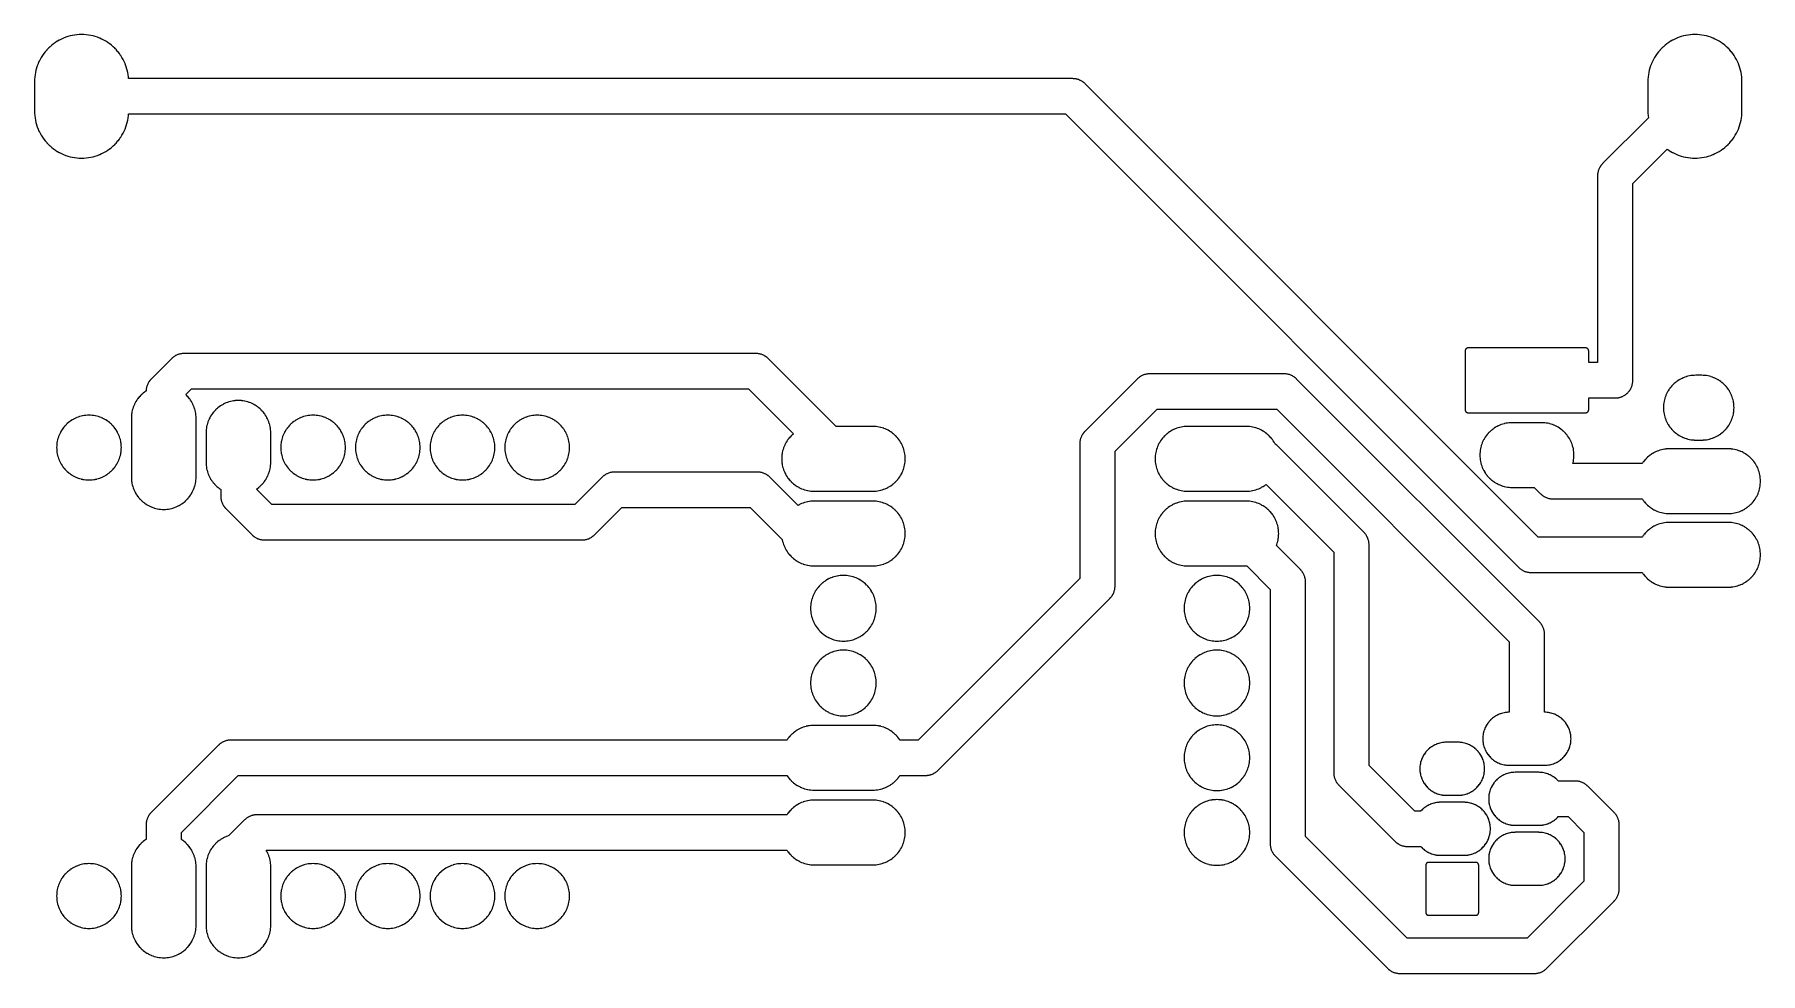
# Model space of a CAD drawing. Header units: millimetres. Extents: x 8.7 to 67.4, y 13.8 to 45.7.
import ezdxf

# ---------------------------------------------------------------- set-up
doc = ezdxf.new("R2010")
doc.units = ezdxf.units.MM

msp = doc.modelspace()

# ---------------------------------------------------------------- linework, layer by layer
for points in [[(10.291, 45.686), (10.289, 45.686), (10.287, 45.686), (10.213, 45.684), (10.211, 45.684), (10.208, 45.684), (10.135, 45.678), (10.132, 45.678), (10.13, 45.678), (10.057, 45.669), (10.054, 45.668), (10.052, 45.668), (9.979, 45.655), (9.977, 45.655), (9.974, 45.654), (9.903, 45.638), (9.9, 45.638), (9.898, 45.637), (9.827, 45.617), (9.824, 45.617), (9.822, 45.616), (9.752, 45.593), (9.75, 45.592), (9.748, 45.591), (9.679, 45.565), (9.677, 45.564), (9.674, 45.563), (9.607, 45.533), (9.605, 45.532), (9.603, 45.531), (9.537, 45.498), (9.535, 45.497), (9.532, 45.495), (9.468, 45.459), (9.466, 45.458), (9.464, 45.457), (9.402, 45.417), (9.4, 45.416), (9.398, 45.414), (9.338, 45.372), (9.336, 45.371), (9.334, 45.369), (9.276, 45.324), (9.274, 45.322), (9.272, 45.321), (9.216, 45.273), (9.214, 45.271), (9.212, 45.269), (9.159, 45.219), (9.157, 45.217), (9.156, 45.215), (9.105, 45.162), (9.103, 45.16), (9.102, 45.158), (9.054, 45.102), (9.052, 45.101), (9.05, 45.099), (9.005, 45.041), (9.004, 45.039), (9.002, 45.037), (8.96, 44.976), (8.958, 44.974), (8.957, 44.972), (8.918, 44.91), (8.916, 44.908), (8.915, 44.906), (8.879, 44.842), (8.878, 44.84), (8.877, 44.837), (8.843, 44.772), (8.842, 44.769), (8.841, 44.767), (8.811, 44.7), (8.811, 44.698), (8.81, 44.695), (8.783, 44.627), (8.782, 44.624), (8.781, 44.622), (8.758, 44.552), (8.758, 44.55), (8.757, 44.547), (8.737, 44.476), (8.737, 44.474), (8.736, 44.472), (8.72, 44.4), (8.719, 44.397), (8.719, 44.395), (8.706, 44.323), (8.706, 44.32), (8.706, 44.318), (8.697, 44.245), (8.696, 44.242), (8.696, 44.24), (8.691, 44.166), (8.691, 44.164), (8.691, 44.161), (8.689, 44.088), (8.689, 44.086), (8.689, 44.085), (8.689, 43.085), (8.689, 43.084), (8.689, 43.083), (8.691, 43.009), (8.691, 43.007), (8.691, 43.004), (8.696, 42.931), (8.696, 42.928), (8.697, 42.926), (8.706, 42.853), (8.706, 42.85), (8.706, 42.848), (8.719, 42.775), (8.719, 42.773), (8.72, 42.771), (8.736, 42.699), (8.737, 42.696), (8.737, 42.694), (8.757, 42.623), (8.758, 42.621), (8.758, 42.618), (8.781, 42.548), (8.782, 42.546), (8.783, 42.544), (8.81, 42.475), (8.811, 42.473), (8.811, 42.471), (8.841, 42.403), (8.842, 42.401), (8.843, 42.399), (8.877, 42.333), (8.878, 42.331), (8.879, 42.329), (8.915, 42.265), (8.916, 42.263), (8.918, 42.26), (8.957, 42.198), (8.958, 42.196), (8.96, 42.194), (9.002, 42.134), (9.004, 42.132), (9.005, 42.13), (9.05, 42.072), (9.052, 42.07), (9.054, 42.068), (9.102, 42.012), (9.103, 42.011), (9.105, 42.009), (9.156, 41.955), (9.157, 41.954), (9.159, 41.952), (9.212, 41.901), (9.214, 41.899), (9.216, 41.898), (9.272, 41.85), (9.274, 41.848), (9.276, 41.847), (9.334, 41.801), (9.336, 41.8), (9.338, 41.798), (9.398, 41.756), (9.4, 41.755), (9.402, 41.753), (9.464, 41.714), (9.466, 41.713), (9.468, 41.711), (9.532, 41.675), (9.535, 41.674), (9.537, 41.673), (9.603, 41.64), (9.605, 41.639), (9.607, 41.638), (9.674, 41.608), (9.677, 41.607), (9.679, 41.606), (9.748, 41.579), (9.75, 41.578), (9.752, 41.578), (9.822, 41.555), (9.824, 41.554), (9.827, 41.553), (9.898, 41.533), (9.9, 41.533), (9.903, 41.532), (9.974, 41.516), (9.977, 41.516), (9.979, 41.515), (10.052, 41.503), (10.054, 41.502), (10.057, 41.502), (10.13, 41.493), (10.132, 41.493), (10.135, 41.492), (10.208, 41.487), (10.211, 41.487), (10.213, 41.487), (10.287, 41.485), (10.289, 41.485), (10.291, 41.485), (10.365, 41.487), (10.368, 41.487), (10.37, 41.487), (10.443, 41.492), (10.446, 41.493), (10.448, 41.493), (10.521, 41.502), (10.524, 41.502), (10.526, 41.503), (10.599, 41.515), (10.601, 41.516), (10.604, 41.516), (10.675, 41.532), (10.678, 41.533), (10.68, 41.533), (10.751, 41.553), (10.754, 41.554), (10.756, 41.555), (10.826, 41.578), (10.828, 41.578), (10.83, 41.579), (10.899, 41.606), (10.901, 41.607), (10.904, 41.608), (10.971, 41.638), (10.973, 41.639), (10.975, 41.64), (11.041, 41.673), (11.043, 41.674), (11.046, 41.675), (11.11, 41.711), (11.112, 41.713), (11.114, 41.714), (11.176, 41.753), (11.178, 41.755), (11.18, 41.756), (11.24, 41.798), (11.242, 41.8), (11.244, 41.801), (11.302, 41.847), (11.304, 41.848), (11.306, 41.85), (11.362, 41.898), (11.364, 41.899), (11.366, 41.901), (11.419, 41.952), (11.421, 41.954), (11.422, 41.955), (11.473, 42.009), (11.475, 42.011), (11.476, 42.012), (11.525, 42.068), (11.526, 42.07), (11.528, 42.072), (11.573, 42.13), (11.574, 42.132), (11.576, 42.134), (11.618, 42.194), (11.62, 42.196), (11.621, 42.198), (11.66, 42.26), (11.662, 42.263), (11.663, 42.265), (11.699, 42.329), (11.7, 42.331), (11.702, 42.333), (11.735, 42.399), (11.736, 42.401), (11.737, 42.403), (11.767, 42.471), (11.768, 42.473), (11.768, 42.475), (11.795, 42.544), (11.796, 42.546), (11.797, 42.548), (11.82, 42.618), (11.82, 42.621), (11.821, 42.623), (11.841, 42.694), (11.841, 42.696), (11.842, 42.699), (11.858, 42.771), (11.859, 42.773), (11.859, 42.775), (11.872, 42.848), (11.872, 42.85), (11.872, 42.853), (11.881, 42.926), (11.882, 42.928), (11.882, 42.931), (11.886, 42.985), (43.746, 42.985), (59.151, 27.58), (59.151, 27.579), (59.152, 27.578), (59.17, 27.561), (59.172, 27.559), (59.174, 27.558), (59.192, 27.542), (59.194, 27.54), (59.196, 27.539), (59.216, 27.523), (59.217, 27.522), (59.219, 27.521), (59.24, 27.506), (59.242, 27.505), (59.244, 27.504), (59.264, 27.491), (59.266, 27.489), (59.269, 27.488), (59.29, 27.476), (59.292, 27.475), (59.294, 27.474), (59.316, 27.463), (59.318, 27.461), (59.321, 27.46), (59.343, 27.45), (59.345, 27.45), (59.348, 27.449), (59.371, 27.44), (59.373, 27.439), (59.375, 27.438), (59.399, 27.43), (59.401, 27.43), (59.403, 27.429), (59.427, 27.422), (59.429, 27.422), (59.432, 27.421), (59.456, 27.416), (59.458, 27.415), (59.461, 27.415), (59.485, 27.411), (59.487, 27.41), (59.49, 27.41), (59.514, 27.407), (59.516, 27.407), (59.519, 27.406), (59.543, 27.405), (59.546, 27.405), (59.548, 27.404), (59.573, 27.404), (59.574, 27.404), (59.575, 27.404), (63.356, 27.404), (63.362, 27.395), (63.363, 27.393), (63.364, 27.391), (63.393, 27.351), (63.394, 27.349), (63.396, 27.347), (63.426, 27.308), (63.427, 27.306), (63.429, 27.304), (63.461, 27.267), (63.463, 27.265), (63.464, 27.264), (63.498, 27.228), (63.5, 27.226), (63.502, 27.225), (63.537, 27.191), (63.539, 27.189), (63.541, 27.187), (63.578, 27.155), (63.58, 27.154), (63.582, 27.152), (63.621, 27.122), (63.623, 27.121), (63.625, 27.119), (63.665, 27.091), (63.667, 27.089), (63.669, 27.088), (63.71, 27.062), (63.712, 27.061), (63.714, 27.059), (63.757, 27.035), (63.759, 27.034), (63.761, 27.033), (63.805, 27.011), (63.808, 27.01), (63.81, 27.009), (63.855, 26.989), (63.857, 26.988), (63.859, 26.987), (63.905, 26.969), (63.907, 26.968), (63.91, 26.968), (63.956, 26.952), (63.959, 26.951), (63.961, 26.951), (64.008, 26.938), (64.011, 26.937), (64.013, 26.936), (64.061, 26.926), (64.063, 26.925), (64.066, 26.925), (64.114, 26.916), (64.117, 26.916), (64.119, 26.916), (64.168, 26.91), (64.17, 26.909), (64.173, 26.909), (64.222, 26.906), (64.224, 26.905), (64.226, 26.905), (64.276, 26.904), (64.277, 26.904), (64.278, 26.904), (66.278, 26.904), (66.279, 26.904), (66.28, 26.904), (66.33, 26.905), (66.332, 26.905), (66.334, 26.906), (66.383, 26.909), (66.386, 26.909), (66.388, 26.91), (66.437, 26.916), (66.439, 26.916), (66.442, 26.916), (66.49, 26.925), (66.493, 26.925), (66.495, 26.926), (66.543, 26.936), (66.545, 26.937), (66.548, 26.938), (66.595, 26.951), (66.597, 26.951), (66.6, 26.952), (66.646, 26.968), (66.649, 26.968), (66.651, 26.969), (66.697, 26.987), (66.699, 26.988), (66.701, 26.989), (66.746, 27.009), (66.748, 27.01), (66.751, 27.011), (66.795, 27.033), (66.797, 27.034), (66.799, 27.035), (66.842, 27.059), (66.844, 27.061), (66.846, 27.062), (66.887, 27.088), (66.889, 27.089), (66.891, 27.091), (66.931, 27.119), (66.933, 27.121), (66.935, 27.122), (66.974, 27.152), (66.976, 27.154), (66.978, 27.155), (67.015, 27.187), (67.017, 27.189), (67.019, 27.191), (67.054, 27.225), (67.056, 27.226), (67.058, 27.228), (67.092, 27.264), (67.093, 27.265), (67.095, 27.267), (67.127, 27.304), (67.129, 27.306), (67.13, 27.308), (67.16, 27.347), (67.162, 27.349), (67.163, 27.351), (67.192, 27.391), (67.193, 27.393), (67.194, 27.395), (67.221, 27.437), (67.222, 27.439), (67.223, 27.441), (67.247, 27.484), (67.248, 27.486), (67.25, 27.488), (67.272, 27.532), (67.273, 27.534), (67.274, 27.536), (67.294, 27.581), (67.295, 27.583), (67.296, 27.586), (67.313, 27.631), (67.314, 27.634), (67.315, 27.636), (67.33, 27.683), (67.331, 27.685), (67.332, 27.687), (67.345, 27.735), (67.345, 27.737), (67.346, 27.739), (67.357, 27.787), (67.357, 27.79), (67.358, 27.792), (67.366, 27.841), (67.366, 27.843), (67.367, 27.845), (67.373, 27.894), (67.373, 27.897), (67.373, 27.899), (67.377, 27.948), (67.377, 27.95), (67.377, 27.953), (67.378, 28.002), (67.378, 28.003), (67.378, 28.006), (67.378, 28.007), (67.377, 28.056), (67.377, 28.058), (67.377, 28.061), (67.373, 28.11), (67.373, 28.112), (67.373, 28.115), (67.367, 28.163), (67.366, 28.166), (67.366, 28.168), (67.358, 28.217), (67.357, 28.219), (67.357, 28.221), (67.346, 28.269), (67.345, 28.272), (67.345, 28.274), (67.332, 28.321), (67.331, 28.324), (67.33, 28.326), (67.315, 28.373), (67.314, 28.375), (67.313, 28.377), (67.296, 28.423), (67.295, 28.425), (67.294, 28.428), (67.274, 28.473), (67.273, 28.475), (67.272, 28.477), (67.25, 28.521), (67.248, 28.523), (67.247, 28.525), (67.223, 28.568), (67.222, 28.57), (67.221, 28.572), (67.194, 28.614), (67.193, 28.616), (67.192, 28.618), (67.163, 28.658), (67.162, 28.66), (67.16, 28.662), (67.13, 28.701), (67.129, 28.702), (67.127, 28.704), (67.095, 28.741), (67.093, 28.743), (67.092, 28.745), (67.058, 28.781), (67.056, 28.782), (67.054, 28.784), (67.019, 28.818), (67.017, 28.82), (67.015, 28.821), (66.978, 28.853), (66.976, 28.855), (66.974, 28.857), (66.935, 28.887), (66.933, 28.888), (66.931, 28.89), (66.891, 28.918), (66.889, 28.919), (66.887, 28.921), (66.846, 28.947), (66.844, 28.948), (66.842, 28.949), (66.799, 28.974), (66.797, 28.975), (66.795, 28.976), (66.751, 28.998), (66.748, 28.999), (66.746, 29), (66.701, 29.02), (66.699, 29.021), (66.697, 29.022), (66.651, 29.04), (66.649, 29.04), (66.646, 29.041), (66.6, 29.057), (66.597, 29.057), (66.595, 29.058), (66.548, 29.071), (66.545, 29.072), (66.543, 29.072), (66.495, 29.083), (66.493, 29.084), (66.49, 29.084), (66.442, 29.092), (66.439, 29.093), (66.437, 29.093), (66.388, 29.099), (66.386, 29.099), (66.383, 29.1), (66.334, 29.103), (66.332, 29.103), (66.33, 29.104), (66.28, 29.105), (66.279, 29.105), (66.278, 29.105), (64.278, 29.105), (64.277, 29.105), (64.276, 29.105), (64.226, 29.104), (64.224, 29.103), (64.222, 29.103), (64.173, 29.1), (64.17, 29.099), (64.168, 29.099), (64.119, 29.093), (64.117, 29.093), (64.114, 29.092), (64.066, 29.084), (64.063, 29.084), (64.061, 29.083), (64.013, 29.072), (64.011, 29.072), (64.008, 29.071), (63.961, 29.058), (63.959, 29.057), (63.956, 29.057), (63.91, 29.041), (63.907, 29.04), (63.905, 29.04), (63.859, 29.022), (63.857, 29.021), (63.855, 29.02), (63.81, 29), (63.808, 28.999), (63.805, 28.998), (63.761, 28.976), (63.759, 28.975), (63.757, 28.974), (63.714, 28.949), (63.712, 28.948), (63.71, 28.947), (63.669, 28.921), (63.667, 28.919), (63.665, 28.918), (63.625, 28.89), (63.623, 28.888), (63.621, 28.887), (63.582, 28.857), (63.58, 28.855), (63.578, 28.853), (63.541, 28.821), (63.539, 28.82), (63.537, 28.818), (63.502, 28.784), (63.5, 28.782), (63.498, 28.781), (63.464, 28.745), (63.463, 28.743), (63.461, 28.741), (63.429, 28.704), (63.427, 28.702), (63.426, 28.701), (63.396, 28.662), (63.394, 28.66), (63.393, 28.658), (63.364, 28.618), (63.363, 28.616), (63.362, 28.614), (63.356, 28.605), (59.824, 28.605), (44.419, 44.01), (44.418, 44.011), (44.417, 44.012), (44.4, 44.029), (44.398, 44.03), (44.396, 44.032), (44.377, 44.048), (44.375, 44.05), (44.373, 44.051), (44.354, 44.066), (44.352, 44.068), (44.35, 44.069), (44.33, 44.083), (44.328, 44.085), (44.326, 44.086), (44.305, 44.099), (44.303, 44.1), (44.301, 44.102), (44.28, 44.114), (44.278, 44.115), (44.275, 44.116), (44.253, 44.127), (44.251, 44.128), (44.249, 44.129), (44.227, 44.139), (44.224, 44.14), (44.222, 44.141), (44.199, 44.15), (44.197, 44.151), (44.194, 44.152), (44.171, 44.159), (44.169, 44.16), (44.166, 44.161), (44.143, 44.167), (44.14, 44.168), (44.138, 44.168), (44.114, 44.174), (44.112, 44.174), (44.109, 44.175), (44.085, 44.179), (44.083, 44.179), (44.08, 44.18), (44.056, 44.183), (44.053, 44.183), (44.051, 44.183), (44.026, 44.185), (44.024, 44.185), (44.021, 44.185), (43.997, 44.186), (43.996, 44.186), (43.994, 44.186), (11.886, 44.186), (11.882, 44.24), (11.882, 44.242), (11.881, 44.245), (11.872, 44.318), (11.872, 44.32), (11.872, 44.323), (11.859, 44.395), (11.859, 44.397), (11.858, 44.4), (11.842, 44.472), (11.841, 44.474), (11.841, 44.476), (11.821, 44.547), (11.82, 44.55), (11.82, 44.552), (11.797, 44.622), (11.796, 44.624), (11.795, 44.627), (11.768, 44.695), (11.768, 44.698), (11.767, 44.7), (11.737, 44.767), (11.736, 44.769), (11.735, 44.772), (11.702, 44.837), (11.7, 44.84), (11.699, 44.842), (11.663, 44.906), (11.662, 44.908), (11.66, 44.91), (11.621, 44.972), (11.62, 44.974), (11.618, 44.976), (11.576, 45.037), (11.574, 45.039), (11.573, 45.041), (11.528, 45.099), (11.526, 45.101), (11.525, 45.102), (11.476, 45.158), (11.475, 45.16), (11.473, 45.162), (11.422, 45.215), (11.421, 45.217), (11.419, 45.219), (11.366, 45.269), (11.364, 45.271), (11.362, 45.273), (11.306, 45.321), (11.304, 45.322), (11.302, 45.324), (11.244, 45.369), (11.242, 45.371), (11.24, 45.372), (11.18, 45.414), (11.178, 45.416), (11.176, 45.417), (11.114, 45.457), (11.112, 45.458), (11.11, 45.459), (11.046, 45.495), (11.043, 45.497), (11.041, 45.498), (10.975, 45.531), (10.973, 45.532), (10.971, 45.533), (10.904, 45.563), (10.901, 45.564), (10.899, 45.565), (10.83, 45.591), (10.828, 45.592), (10.826, 45.593), (10.756, 45.616), (10.754, 45.617), (10.751, 45.617), (10.68, 45.637), (10.678, 45.638), (10.675, 45.638), (10.604, 45.654), (10.601, 45.655), (10.599, 45.655), (10.526, 45.668), (10.524, 45.668), (10.521, 45.669), (10.448, 45.678), (10.446, 45.678), (10.443, 45.678), (10.37, 45.684), (10.368, 45.684), (10.365, 45.684), (10.291, 45.686)], [(57.431, 35.033), (57.426, 35.033), (57.421, 35.033), (57.416, 35.032), (57.412, 35.031), (57.407, 35.029), (57.402, 35.028), (57.398, 35.026), (57.393, 35.024), (57.389, 35.022), (57.384, 35.019), (57.38, 35.017), (57.376, 35.014), (57.372, 35.011), (57.369, 35.008), (57.365, 35.004), (57.362, 35.001), (57.358, 34.997), (57.355, 34.993), (57.353, 34.989), (57.35, 34.985), (57.347, 34.981), (57.345, 34.976), (57.343, 34.972), (57.342, 34.967), (57.34, 34.962), (57.339, 34.958), (57.338, 34.953), (57.337, 34.948), (57.336, 34.943), (57.336, 34.938), (57.336, 34.933), (57.336, 32.933), (57.336, 32.928), (57.336, 32.923), (57.337, 32.919), (57.338, 32.914), (57.339, 32.909), (57.34, 32.904), (57.342, 32.899), (57.343, 32.895), (57.345, 32.89), (57.347, 32.886), (57.35, 32.882), (57.353, 32.878), (57.355, 32.873), (57.358, 32.87), (57.362, 32.866), (57.365, 32.862), (57.369, 32.859), (57.372, 32.856), (57.376, 32.853), (57.38, 32.85), (57.384, 32.847), (57.389, 32.845), (57.393, 32.843), (57.398, 32.841), (57.402, 32.839), (57.407, 32.837), (57.412, 32.836), (57.416, 32.835), (57.421, 32.834), (57.426, 32.833), (57.431, 32.833), (57.436, 32.833), (61.436, 32.833), (61.441, 32.833), (61.446, 32.833), (61.451, 32.834), (61.456, 32.835), (61.46, 32.836), (61.465, 32.837), (61.47, 32.839), (61.474, 32.841), (61.479, 32.843), (61.483, 32.845), (61.488, 32.847), (61.492, 32.85), (61.496, 32.853), (61.5, 32.856), (61.503, 32.859), (61.507, 32.862), (61.51, 32.866), (61.514, 32.87), (61.517, 32.873), (61.519, 32.878), (61.522, 32.882), (61.525, 32.886), (61.527, 32.89), (61.529, 32.895), (61.53, 32.899), (61.532, 32.904), (61.533, 32.909), (61.534, 32.914), (61.535, 32.919), (61.536, 32.923), (61.536, 32.928), (61.536, 32.933), (61.536, 33.333), (62.437, 33.333), (62.438, 33.333), (62.439, 33.333), (62.464, 33.333), (62.466, 33.333), (62.469, 33.334), (62.493, 33.335), (62.496, 33.336), (62.498, 33.336), (62.522, 33.339), (62.525, 33.339), (62.527, 33.34), (62.552, 33.344), (62.554, 33.344), (62.556, 33.345), (62.58, 33.35), (62.583, 33.351), (62.585, 33.351), (62.609, 33.358), (62.611, 33.359), (62.613, 33.359), (62.637, 33.367), (62.639, 33.368), (62.641, 33.369), (62.664, 33.377), (62.667, 33.378), (62.669, 33.379), (62.691, 33.389), (62.694, 33.39), (62.696, 33.391), (62.718, 33.402), (62.72, 33.404), (62.722, 33.405), (62.743, 33.417), (62.746, 33.418), (62.748, 33.419), (62.768, 33.433), (62.77, 33.434), (62.772, 33.435), (62.793, 33.449), (62.795, 33.451), (62.797, 33.452), (62.816, 33.467), (62.818, 33.469), (62.82, 33.471), (62.838, 33.487), (62.84, 33.488), (62.842, 33.49), (62.86, 33.507), (62.861, 33.509), (62.863, 33.51), (62.88, 33.528), (62.882, 33.53), (62.883, 33.532), (62.899, 33.55), (62.901, 33.552), (62.903, 33.554), (62.918, 33.574), (62.919, 33.575), (62.921, 33.577), (62.935, 33.598), (62.936, 33.6), (62.938, 33.602), (62.951, 33.622), (62.952, 33.624), (62.953, 33.627), (62.965, 33.648), (62.966, 33.65), (62.968, 33.652), (62.979, 33.674), (62.98, 33.676), (62.981, 33.679), (62.991, 33.701), (62.992, 33.703), (62.993, 33.706), (63.001, 33.729), (63.002, 33.731), (63.003, 33.733), (63.011, 33.757), (63.012, 33.759), (63.012, 33.761), (63.019, 33.785), (63.019, 33.787), (63.02, 33.79), (63.025, 33.814), (63.026, 33.816), (63.026, 33.819), (63.03, 33.843), (63.031, 33.845), (63.031, 33.848), (63.034, 33.872), (63.034, 33.874), (63.035, 33.877), (63.037, 33.901), (63.037, 33.904), (63.037, 33.906), (63.037, 33.931), (63.037, 33.933), (63.037, 33.936), (63.037, 40.624), (64.206, 41.793), (64.258, 41.756), (64.26, 41.755), (64.262, 41.753), (64.324, 41.714), (64.326, 41.713), (64.328, 41.711), (64.392, 41.675), (64.395, 41.674), (64.397, 41.673), (64.463, 41.64), (64.465, 41.639), (64.467, 41.638), (64.534, 41.608), (64.537, 41.607), (64.539, 41.606), (64.608, 41.579), (64.61, 41.578), (64.612, 41.578), (64.682, 41.555), (64.684, 41.554), (64.687, 41.553), (64.758, 41.533), (64.76, 41.533), (64.763, 41.532), (64.834, 41.516), (64.837, 41.516), (64.839, 41.515), (64.912, 41.503), (64.914, 41.502), (64.917, 41.502), (64.99, 41.493), (64.992, 41.493), (64.995, 41.492), (65.068, 41.487), (65.07, 41.487), (65.073, 41.487), (65.146, 41.485), (65.149, 41.485), (65.151, 41.485), (65.225, 41.487), (65.227, 41.487), (65.23, 41.487), (65.303, 41.492), (65.306, 41.493), (65.308, 41.493), (65.381, 41.502), (65.384, 41.502), (65.386, 41.503), (65.459, 41.515), (65.461, 41.516), (65.464, 41.516), (65.535, 41.532), (65.538, 41.533), (65.54, 41.533), (65.611, 41.553), (65.614, 41.554), (65.616, 41.555), (65.686, 41.578), (65.688, 41.578), (65.69, 41.579), (65.759, 41.606), (65.761, 41.607), (65.764, 41.608), (65.831, 41.638), (65.833, 41.639), (65.835, 41.64), (65.901, 41.673), (65.903, 41.674), (65.906, 41.675), (65.97, 41.711), (65.972, 41.713), (65.974, 41.714), (66.036, 41.753), (66.038, 41.755), (66.04, 41.756), (66.1, 41.798), (66.102, 41.8), (66.104, 41.801), (66.162, 41.847), (66.164, 41.848), (66.166, 41.85), (66.222, 41.898), (66.224, 41.899), (66.225, 41.901), (66.279, 41.952), (66.281, 41.954), (66.282, 41.955), (66.333, 42.009), (66.335, 42.011), (66.336, 42.012), (66.384, 42.068), (66.386, 42.07), (66.388, 42.072), (66.433, 42.13), (66.434, 42.132), (66.436, 42.134), (66.478, 42.194), (66.48, 42.196), (66.481, 42.198), (66.52, 42.26), (66.522, 42.263), (66.523, 42.265), (66.559, 42.329), (66.56, 42.331), (66.561, 42.333), (66.595, 42.399), (66.596, 42.401), (66.597, 42.403), (66.627, 42.471), (66.627, 42.473), (66.628, 42.475), (66.655, 42.544), (66.656, 42.546), (66.657, 42.548), (66.68, 42.618), (66.68, 42.621), (66.681, 42.623), (66.701, 42.694), (66.701, 42.696), (66.702, 42.699), (66.718, 42.771), (66.719, 42.773), (66.719, 42.775), (66.732, 42.848), (66.732, 42.85), (66.732, 42.853), (66.741, 42.926), (66.742, 42.928), (66.742, 42.931), (66.747, 43.004), (66.747, 43.007), (66.747, 43.009), (66.749, 43.083), (66.749, 43.084), (66.749, 43.085), (66.749, 44.085), (66.749, 44.086), (66.749, 44.088), (66.747, 44.161), (66.747, 44.164), (66.747, 44.166), (66.742, 44.24), (66.742, 44.242), (66.741, 44.245), (66.732, 44.318), (66.732, 44.32), (66.732, 44.323), (66.719, 44.395), (66.719, 44.397), (66.718, 44.4), (66.702, 44.472), (66.701, 44.474), (66.701, 44.476), (66.681, 44.547), (66.68, 44.55), (66.68, 44.552), (66.657, 44.622), (66.656, 44.624), (66.655, 44.627), (66.628, 44.695), (66.627, 44.698), (66.627, 44.7), (66.597, 44.767), (66.596, 44.769), (66.595, 44.772), (66.561, 44.837), (66.56, 44.84), (66.559, 44.842), (66.523, 44.906), (66.522, 44.908), (66.52, 44.91), (66.481, 44.972), (66.48, 44.974), (66.478, 44.976), (66.436, 45.037), (66.434, 45.039), (66.433, 45.041), (66.388, 45.099), (66.386, 45.101), (66.384, 45.102), (66.336, 45.158), (66.335, 45.16), (66.333, 45.162), (66.282, 45.215), (66.281, 45.217), (66.279, 45.219), (66.225, 45.269), (66.224, 45.271), (66.222, 45.273), (66.166, 45.321), (66.164, 45.322), (66.162, 45.324), (66.104, 45.369), (66.102, 45.371), (66.1, 45.372), (66.04, 45.414), (66.038, 45.416), (66.036, 45.417), (65.974, 45.457), (65.972, 45.458), (65.97, 45.459), (65.906, 45.495), (65.903, 45.497), (65.901, 45.498), (65.835, 45.531), (65.833, 45.532), (65.831, 45.533), (65.764, 45.563), (65.761, 45.564), (65.759, 45.565), (65.69, 45.591), (65.688, 45.592), (65.686, 45.593), (65.616, 45.616), (65.614, 45.617), (65.611, 45.617), (65.54, 45.637), (65.538, 45.638), (65.535, 45.638), (65.464, 45.654), (65.461, 45.655), (65.459, 45.655), (65.386, 45.668), (65.384, 45.668), (65.381, 45.669), (65.308, 45.678), (65.306, 45.678), (65.303, 45.678), (65.23, 45.684), (65.227, 45.684), (65.225, 45.684), (65.151, 45.686), (65.149, 45.686), (65.146, 45.686), (65.073, 45.684), (65.07, 45.684), (65.068, 45.684), (64.995, 45.678), (64.992, 45.678), (64.99, 45.678), (64.917, 45.669), (64.914, 45.668), (64.912, 45.668), (64.839, 45.655), (64.837, 45.655), (64.834, 45.654), (64.763, 45.638), (64.76, 45.638), (64.758, 45.637), (64.687, 45.617), (64.684, 45.617), (64.682, 45.616), (64.612, 45.593), (64.61, 45.592), (64.608, 45.591), (64.539, 45.565), (64.537, 45.564), (64.534, 45.563), (64.467, 45.533), (64.465, 45.532), (64.463, 45.531), (64.397, 45.498), (64.395, 45.497), (64.392, 45.495), (64.328, 45.459), (64.326, 45.458), (64.324, 45.457), (64.262, 45.417), (64.26, 45.416), (64.258, 45.414), (64.198, 45.372), (64.196, 45.371), (64.194, 45.369), (64.136, 45.324), (64.134, 45.322), (64.132, 45.321), (64.076, 45.273), (64.074, 45.271), (64.072, 45.269), (64.019, 45.219), (64.017, 45.217), (64.016, 45.215), (63.965, 45.162), (63.963, 45.16), (63.962, 45.158), (63.913, 45.102), (63.912, 45.101), (63.91, 45.099), (63.865, 45.041), (63.864, 45.039), (63.862, 45.037), (63.82, 44.976), (63.818, 44.974), (63.817, 44.972), (63.778, 44.91), (63.776, 44.908), (63.775, 44.906), (63.739, 44.842), (63.738, 44.84), (63.736, 44.837), (63.703, 44.772), (63.702, 44.769), (63.701, 44.767), (63.671, 44.7), (63.67, 44.698), (63.67, 44.695), (63.643, 44.627), (63.642, 44.624), (63.641, 44.622), (63.618, 44.552), (63.618, 44.55), (63.617, 44.547), (63.597, 44.476), (63.597, 44.474), (63.596, 44.472), (63.58, 44.4), (63.579, 44.397), (63.579, 44.395), (63.566, 44.323), (63.566, 44.32), (63.566, 44.318), (63.557, 44.245), (63.556, 44.242), (63.556, 44.24), (63.551, 44.166), (63.551, 44.164), (63.55, 44.161), (63.549, 44.088), (63.549, 44.086), (63.549, 44.085), (63.549, 43.085), (63.549, 43.084), (63.549, 43.083), (63.55, 43.009), (63.551, 43.007), (63.551, 43.004), (63.556, 42.931), (63.556, 42.928), (63.557, 42.926), (63.566, 42.853), (63.566, 42.851), (62.012, 41.298), (62.011, 41.297), (62.01, 41.296), (61.993, 41.278), (61.992, 41.276), (61.99, 41.275), (61.974, 41.256), (61.972, 41.254), (61.971, 41.252), (61.956, 41.233), (61.954, 41.231), (61.953, 41.229), (61.939, 41.209), (61.937, 41.207), (61.936, 41.205), (61.923, 41.184), (61.922, 41.182), (61.92, 41.18), (61.908, 41.158), (61.907, 41.156), (61.906, 41.154), (61.895, 41.132), (61.894, 41.13), (61.893, 41.128), (61.883, 41.105), (61.882, 41.103), (61.881, 41.101), (61.872, 41.078), (61.871, 41.075), (61.87, 41.073), (61.863, 41.05), (61.862, 41.047), (61.861, 41.045), (61.855, 41.021), (61.854, 41.019), (61.854, 41.017), (61.848, 40.993), (61.848, 40.99), (61.847, 40.988), (61.843, 40.964), (61.843, 40.961), (61.842, 40.959), (61.839, 40.934), (61.839, 40.932), (61.839, 40.929), (61.837, 40.905), (61.837, 40.903), (61.837, 40.9), (61.836, 40.876), (61.836, 40.874), (61.836, 40.873), (61.836, 34.534), (61.536, 34.534), (61.536, 34.933), (61.536, 34.938), (61.536, 34.943), (61.535, 34.948), (61.534, 34.953), (61.533, 34.958), (61.532, 34.962), (61.53, 34.967), (61.529, 34.972), (61.527, 34.976), (61.525, 34.981), (61.522, 34.985), (61.519, 34.989), (61.517, 34.993), (61.514, 34.997), (61.51, 35.001), (61.507, 35.004), (61.503, 35.008), (61.5, 35.011), (61.496, 35.014), (61.492, 35.017), (61.488, 35.019), (61.483, 35.022), (61.479, 35.024), (61.474, 35.026), (61.47, 35.028), (61.465, 35.029), (61.46, 35.031), (61.456, 35.032), (61.451, 35.033), (61.446, 35.033), (61.441, 35.033), (61.436, 35.034), (57.436, 35.034), (57.431, 35.033), (57.431, 35.033)], [(12.481, 33.569), (12.472, 33.564), (12.47, 33.562), (12.468, 33.561), (12.428, 33.533), (12.426, 33.531), (12.424, 33.53), (12.385, 33.499), (12.383, 33.498), (12.381, 33.496), (12.344, 33.464), (12.342, 33.463), (12.34, 33.461), (12.305, 33.427), (12.303, 33.425), (12.301, 33.424), (12.267, 33.388), (12.266, 33.386), (12.264, 33.384), (12.232, 33.347), (12.23, 33.345), (12.229, 33.343), (12.199, 33.305), (12.197, 33.303), (12.196, 33.301), (12.167, 33.261), (12.166, 33.259), (12.165, 33.257), (12.138, 33.215), (12.137, 33.213), (12.136, 33.211), (12.112, 33.168), (12.111, 33.166), (12.109, 33.164), (12.087, 33.12), (12.086, 33.118), (12.085, 33.115), (12.065, 33.071), (12.064, 33.068), (12.063, 33.066), (12.046, 33.02), (12.045, 33.018), (12.044, 33.016), (12.029, 32.969), (12.028, 32.967), (12.027, 32.964), (12.014, 32.917), (12.014, 32.915), (12.013, 32.912), (12.002, 32.864), (12.002, 32.862), (12.001, 32.859), (11.993, 32.811), (11.993, 32.809), (11.992, 32.806), (11.986, 32.758), (11.986, 32.755), (11.986, 32.753), (11.982, 32.704), (11.982, 32.701), (11.982, 32.699), (11.981, 32.65), (11.981, 32.648), (11.981, 32.647), (11.981, 30.647), (11.981, 30.646), (11.981, 30.645), (11.982, 30.596), (11.982, 30.593), (11.982, 30.591), (11.986, 30.542), (11.986, 30.539), (11.986, 30.537), (11.992, 30.488), (11.993, 30.486), (11.993, 30.483), (12.001, 30.435), (12.002, 30.433), (12.002, 30.43), (12.013, 30.382), (12.014, 30.38), (12.014, 30.378), (12.027, 30.33), (12.028, 30.328), (12.029, 30.325), (12.044, 30.279), (12.045, 30.277), (12.046, 30.274), (12.063, 30.228), (12.064, 30.226), (12.065, 30.224), (12.085, 30.179), (12.086, 30.177), (12.087, 30.175), (12.109, 30.131), (12.111, 30.129), (12.112, 30.126), (12.136, 30.084), (12.137, 30.082), (12.138, 30.079), (12.165, 30.038), (12.166, 30.036), (12.167, 30.034), (12.196, 29.994), (12.197, 29.992), (12.199, 29.99), (12.229, 29.951), (12.23, 29.949), (12.232, 29.947), (12.264, 29.91), (12.266, 29.908), (12.267, 29.907), (12.301, 29.871), (12.303, 29.869), (12.305, 29.867), (12.34, 29.834), (12.342, 29.832), (12.344, 29.83), (12.381, 29.798), (12.383, 29.797), (12.385, 29.795), (12.424, 29.765), (12.426, 29.763), (12.428, 29.762), (12.468, 29.734), (12.47, 29.732), (12.472, 29.731), (12.513, 29.705), (12.515, 29.703), (12.517, 29.702), (12.56, 29.678), (12.562, 29.677), (12.564, 29.676), (12.608, 29.654), (12.611, 29.653), (12.613, 29.652), (12.658, 29.632), (12.66, 29.631), (12.662, 29.63), (12.708, 29.612), (12.71, 29.611), (12.713, 29.61), (12.759, 29.595), (12.762, 29.594), (12.764, 29.594), (12.811, 29.581), (12.814, 29.58), (12.816, 29.579), (12.864, 29.569), (12.866, 29.568), (12.869, 29.568), (12.917, 29.559), (12.92, 29.559), (12.922, 29.558), (12.971, 29.552), (12.973, 29.552), (12.976, 29.552), (13.025, 29.548), (13.027, 29.548), (13.029, 29.548), (13.079, 29.547), (13.081, 29.547), (13.083, 29.547), (13.133, 29.548), (13.135, 29.548), (13.137, 29.548), (13.186, 29.552), (13.189, 29.552), (13.191, 29.552), (13.24, 29.558), (13.242, 29.559), (13.245, 29.559), (13.293, 29.568), (13.296, 29.568), (13.298, 29.569), (13.346, 29.579), (13.348, 29.58), (13.351, 29.581), (13.398, 29.594), (13.4, 29.594), (13.403, 29.595), (13.449, 29.61), (13.452, 29.611), (13.454, 29.612), (13.5, 29.63), (13.502, 29.631), (13.504, 29.632), (13.549, 29.652), (13.551, 29.653), (13.554, 29.654), (13.598, 29.676), (13.6, 29.677), (13.602, 29.678), (13.645, 29.702), (13.647, 29.703), (13.649, 29.705), (13.69, 29.731), (13.692, 29.732), (13.694, 29.734), (13.734, 29.762), (13.736, 29.763), (13.738, 29.765), (13.777, 29.795), (13.779, 29.797), (13.781, 29.798), (13.818, 29.83), (13.82, 29.832), (13.822, 29.834), (13.857, 29.867), (13.859, 29.869), (13.861, 29.871), (13.895, 29.907), (13.896, 29.908), (13.898, 29.91), (13.93, 29.947), (13.932, 29.949), (13.933, 29.951), (13.963, 29.99), (13.965, 29.992), (13.966, 29.994), (13.995, 30.034), (13.996, 30.036), (13.997, 30.038), (14.024, 30.079), (14.025, 30.082), (14.026, 30.084), (14.05, 30.126), (14.051, 30.129), (14.053, 30.131), (14.075, 30.175), (14.076, 30.177), (14.077, 30.179), (14.097, 30.224), (14.098, 30.226), (14.099, 30.228), (14.116, 30.274), (14.117, 30.277), (14.118, 30.279), (14.133, 30.325), (14.134, 30.328), (14.135, 30.33), (14.148, 30.378), (14.148, 30.38), (14.149, 30.382), (14.16, 30.43), (14.16, 30.433), (14.161, 30.435), (14.169, 30.483), (14.169, 30.486), (14.17, 30.488), (14.176, 30.537), (14.176, 30.539), (14.176, 30.542), (14.18, 30.591), (14.18, 30.593), (14.18, 30.596), (14.181, 30.645), (14.181, 30.646), (14.181, 30.647), (14.181, 32.647), (14.181, 32.648), (14.181, 32.65), (14.18, 32.699), (14.18, 32.701), (14.18, 32.704), (14.176, 32.753), (14.176, 32.755), (14.176, 32.758), (14.17, 32.806), (14.169, 32.809), (14.169, 32.811), (14.161, 32.859), (14.16, 32.862), (14.16, 32.864), (14.149, 32.912), (14.148, 32.915), (14.148, 32.917), (14.135, 32.964), (14.134, 32.967), (14.133, 32.969), (14.118, 33.016), (14.117, 33.018), (14.116, 33.02), (14.099, 33.066), (14.098, 33.068), (14.097, 33.071), (14.077, 33.115), (14.076, 33.118), (14.075, 33.12), (14.053, 33.164), (14.051, 33.166), (14.05, 33.168), (14.026, 33.211), (14.025, 33.213), (14.024, 33.215), (13.997, 33.257), (13.996, 33.259), (13.995, 33.261), (13.966, 33.301), (13.965, 33.303), (13.963, 33.305), (13.933, 33.343), (13.932, 33.345), (13.93, 33.347), (13.898, 33.384), (13.896, 33.386), (13.895, 33.388), (13.861, 33.424), (13.859, 33.425), (13.857, 33.427), (13.831, 33.452), (14.021, 33.643), (32.969, 33.643), (34.496, 32.116), (34.495, 32.115), (34.458, 32.083), (34.456, 32.082), (34.454, 32.08), (34.419, 32.046), (34.417, 32.044), (34.415, 32.043), (34.381, 32.007), (34.38, 32.005), (34.378, 32.003), (34.346, 31.966), (34.344, 31.964), (34.343, 31.962), (34.313, 31.924), (34.311, 31.922), (34.31, 31.92), (34.281, 31.88), (34.28, 31.878), (34.279, 31.876), (34.252, 31.834), (34.251, 31.832), (34.25, 31.83), (34.226, 31.787), (34.225, 31.785), (34.223, 31.783), (34.201, 31.739), (34.2, 31.737), (34.199, 31.734), (34.179, 31.69), (34.178, 31.687), (34.177, 31.685), (34.16, 31.639), (34.159, 31.637), (34.158, 31.635), (34.143, 31.588), (34.142, 31.586), (34.141, 31.583), (34.128, 31.536), (34.128, 31.534), (34.127, 31.531), (34.116, 31.483), (34.116, 31.481), (34.115, 31.479), (34.107, 31.43), (34.107, 31.428), (34.106, 31.425), (34.1, 31.377), (34.1, 31.374), (34.1, 31.372), (34.096, 31.323), (34.096, 31.32), (34.096, 31.318), (34.095, 31.269), (34.095, 31.266), (34.095, 31.264), (34.096, 31.215), (34.096, 31.212), (34.096, 31.21), (34.1, 31.161), (34.1, 31.158), (34.1, 31.156), (34.106, 31.107), (34.107, 31.105), (34.107, 31.102), (34.115, 31.054), (34.116, 31.052), (34.116, 31.049), (34.127, 31.001), (34.128, 30.999), (34.128, 30.997), (34.141, 30.949), (34.142, 30.947), (34.143, 30.944), (34.158, 30.898), (34.159, 30.896), (34.16, 30.893), (34.177, 30.847), (34.178, 30.845), (34.179, 30.843), (34.199, 30.798), (34.2, 30.796), (34.201, 30.794), (34.223, 30.75), (34.225, 30.748), (34.226, 30.745), (34.25, 30.703), (34.251, 30.701), (34.252, 30.698), (34.279, 30.657), (34.28, 30.655), (34.281, 30.653), (34.31, 30.613), (34.311, 30.611), (34.313, 30.609), (34.343, 30.57), (34.344, 30.568), (34.346, 30.566), (34.378, 30.529), (34.38, 30.527), (34.381, 30.526), (34.415, 30.49), (34.417, 30.488), (34.419, 30.486), (34.454, 30.453), (34.456, 30.451), (34.458, 30.449), (34.495, 30.417), (34.497, 30.416), (34.499, 30.414), (34.538, 30.384), (34.54, 30.382), (34.542, 30.381), (34.582, 30.353), (34.584, 30.351), (34.586, 30.35), (34.627, 30.324), (34.629, 30.322), (34.631, 30.321), (34.674, 30.297), (34.676, 30.296), (34.678, 30.295), (34.722, 30.273), (34.725, 30.272), (34.727, 30.271), (34.772, 30.251), (34.774, 30.25), (34.776, 30.249), (34.822, 30.231), (34.824, 30.23), (34.827, 30.229), (34.873, 30.214), (34.876, 30.213), (34.878, 30.213), (34.925, 30.2), (34.928, 30.199), (34.93, 30.198), (34.978, 30.188), (34.98, 30.187), (34.983, 30.187), (35.031, 30.178), (35.034, 30.178), (35.036, 30.177), (35.085, 30.171), (35.087, 30.171), (35.09, 30.171), (35.139, 30.167), (35.141, 30.167), (35.143, 30.167), (35.193, 30.166), (35.194, 30.166), (35.195, 30.166), (37.195, 30.166), (37.196, 30.166), (37.197, 30.166), (37.247, 30.167), (37.249, 30.167), (37.251, 30.167), (37.3, 30.171), (37.303, 30.171), (37.305, 30.171), (37.354, 30.177), (37.356, 30.178), (37.359, 30.178), (37.407, 30.187), (37.41, 30.187), (37.412, 30.188), (37.46, 30.198), (37.462, 30.199), (37.465, 30.2), (37.512, 30.213), (37.514, 30.213), (37.517, 30.214), (37.563, 30.229), (37.566, 30.23), (37.568, 30.231), (37.614, 30.249), (37.616, 30.25), (37.618, 30.251), (37.663, 30.271), (37.665, 30.272), (37.668, 30.273), (37.712, 30.295), (37.714, 30.296), (37.716, 30.297), (37.759, 30.321), (37.761, 30.322), (37.763, 30.324), (37.804, 30.35), (37.806, 30.351), (37.808, 30.353), (37.848, 30.381), (37.85, 30.382), (37.852, 30.384), (37.891, 30.414), (37.893, 30.416), (37.895, 30.417), (37.932, 30.449), (37.934, 30.451), (37.936, 30.453), (37.971, 30.486), (37.973, 30.488), (37.975, 30.49), (38.009, 30.526), (38.01, 30.527), (38.012, 30.529), (38.044, 30.566), (38.046, 30.568), (38.047, 30.57), (38.077, 30.609), (38.079, 30.611), (38.08, 30.613), (38.109, 30.653), (38.11, 30.655), (38.111, 30.657), (38.138, 30.698), (38.139, 30.701), (38.14, 30.703), (38.164, 30.745), (38.165, 30.748), (38.167, 30.75), (38.189, 30.794), (38.19, 30.796), (38.191, 30.798), (38.211, 30.843), (38.212, 30.845), (38.213, 30.847), (38.23, 30.893), (38.231, 30.896), (38.232, 30.898), (38.247, 30.944), (38.248, 30.947), (38.249, 30.949), (38.262, 30.997), (38.262, 30.999), (38.263, 31.001), (38.274, 31.049), (38.274, 31.052), (38.275, 31.054), (38.283, 31.102), (38.283, 31.105), (38.284, 31.107), (38.29, 31.156), (38.29, 31.158), (38.29, 31.161), (38.294, 31.21), (38.294, 31.212), (38.294, 31.215), (38.295, 31.264), (38.295, 31.265), (38.295, 31.267), (38.295, 31.269), (38.294, 31.318), (38.294, 31.32), (38.294, 31.323), (38.29, 31.372), (38.29, 31.374), (38.29, 31.377), (38.284, 31.425), (38.283, 31.428), (38.283, 31.43), (38.275, 31.479), (38.274, 31.481), (38.274, 31.483), (38.263, 31.531), (38.262, 31.534), (38.262, 31.536), (38.249, 31.583), (38.248, 31.586), (38.247, 31.588), (38.232, 31.635), (38.231, 31.637), (38.23, 31.639), (38.213, 31.685), (38.212, 31.687), (38.211, 31.69), (38.191, 31.734), (38.19, 31.737), (38.189, 31.739), (38.167, 31.783), (38.165, 31.785), (38.164, 31.787), (38.14, 31.83), (38.139, 31.832), (38.138, 31.834), (38.111, 31.876), (38.11, 31.878), (38.109, 31.88), (38.08, 31.92), (38.079, 31.922), (38.077, 31.924), (38.047, 31.962), (38.046, 31.964), (38.044, 31.966), (38.012, 32.003), (38.01, 32.005), (38.009, 32.007), (37.975, 32.043), (37.973, 32.044), (37.971, 32.046), (37.936, 32.08), (37.934, 32.082), (37.932, 32.083), (37.895, 32.115), (37.893, 32.117), (37.891, 32.118), (37.852, 32.149), (37.85, 32.15), (37.848, 32.152), (37.808, 32.18), (37.806, 32.181), (37.804, 32.183), (37.763, 32.209), (37.761, 32.21), (37.759, 32.211), (37.716, 32.235), (37.714, 32.237), (37.712, 32.238), (37.668, 32.26), (37.665, 32.261), (37.663, 32.262), (37.618, 32.282), (37.616, 32.283), (37.614, 32.284), (37.568, 32.301), (37.566, 32.302), (37.563, 32.303), (37.517, 32.318), (37.514, 32.319), (37.512, 32.32), (37.465, 32.333), (37.462, 32.334), (37.46, 32.334), (37.412, 32.345), (37.41, 32.345), (37.407, 32.346), (37.359, 32.354), (37.356, 32.355), (37.354, 32.355), (37.305, 32.361), (37.303, 32.361), (37.3, 32.362), (37.251, 32.365), (37.249, 32.365), (37.247, 32.365), (37.197, 32.367), (37.196, 32.367), (37.195, 32.367), (35.944, 32.367), (33.643, 34.668), (33.642, 34.669), (33.641, 34.67), (33.623, 34.686), (33.621, 34.688), (33.62, 34.69), (33.601, 34.706), (33.599, 34.707), (33.597, 34.709), (33.578, 34.724), (33.576, 34.726), (33.574, 34.727), (33.554, 34.741), (33.552, 34.743), (33.55, 34.744), (33.529, 34.757), (33.527, 34.758), (33.525, 34.76), (33.503, 34.772), (33.501, 34.773), (33.499, 34.774), (33.477, 34.785), (33.475, 34.786), (33.473, 34.787), (33.45, 34.797), (33.448, 34.798), (33.446, 34.799), (33.423, 34.808), (33.42, 34.809), (33.418, 34.809), (33.395, 34.817), (33.392, 34.818), (33.39, 34.819), (33.366, 34.825), (33.364, 34.826), (33.362, 34.826), (33.338, 34.832), (33.335, 34.832), (33.333, 34.833), (33.309, 34.837), (33.306, 34.837), (33.304, 34.838), (33.279, 34.841), (33.277, 34.841), (33.275, 34.841), (33.25, 34.843), (33.248, 34.843), (33.245, 34.843), (33.221, 34.844), (33.219, 34.844), (33.218, 34.844), (13.772, 34.844), (13.771, 34.844), (13.769, 34.844), (13.745, 34.843), (13.742, 34.843), (13.74, 34.843), (13.715, 34.841), (13.713, 34.841), (13.711, 34.841), (13.686, 34.838), (13.684, 34.837), (13.681, 34.837), (13.657, 34.833), (13.655, 34.832), (13.652, 34.832), (13.628, 34.826), (13.626, 34.826), (13.624, 34.825), (13.6, 34.819), (13.598, 34.818), (13.595, 34.817), (13.572, 34.809), (13.57, 34.809), (13.567, 34.808), (13.544, 34.799), (13.542, 34.798), (13.54, 34.797), (13.517, 34.787), (13.515, 34.786), (13.513, 34.785), (13.491, 34.774), (13.489, 34.773), (13.487, 34.772), (13.465, 34.76), (13.463, 34.758), (13.461, 34.757), (13.44, 34.744), (13.438, 34.743), (13.436, 34.741), (13.416, 34.727), (13.414, 34.726), (13.412, 34.724), (13.393, 34.709), (13.391, 34.707), (13.389, 34.706), (13.37, 34.69), (13.369, 34.688), (13.367, 34.686), (13.349, 34.67), (13.348, 34.669), (13.347, 34.668), (12.656, 33.977), (12.655, 33.976), (12.655, 33.975), (12.638, 33.957), (12.636, 33.956), (12.634, 33.954), (12.618, 33.935), (12.617, 33.933), (12.615, 33.931), (12.6, 33.912), (12.599, 33.91), (12.597, 33.908), (12.583, 33.888), (12.582, 33.886), (12.58, 33.884), (12.567, 33.863), (12.566, 33.861), (12.565, 33.859), (12.553, 33.838), (12.551, 33.835), (12.55, 33.833), (12.539, 33.811), (12.538, 33.809), (12.537, 33.807), (12.527, 33.784), (12.526, 33.782), (12.525, 33.78), (12.516, 33.757), (12.516, 33.755), (12.515, 33.752), (12.507, 33.729), (12.506, 33.727), (12.506, 33.724), (12.499, 33.701), (12.498, 33.698), (12.498, 33.696), (12.492, 33.672), (12.492, 33.669), (12.491, 33.667), (12.487, 33.643), (12.487, 33.64), (12.487, 33.638), (12.484, 33.614), (12.483, 33.611), (12.483, 33.609), (12.481, 33.584), (12.481, 33.582), (12.481, 33.579), (12.481, 33.569)], [(12.48, 18.329), (12.472, 18.324), (12.47, 18.322), (12.468, 18.321), (12.428, 18.293), (12.426, 18.291), (12.424, 18.29), (12.385, 18.259), (12.383, 18.258), (12.381, 18.256), (12.344, 18.224), (12.342, 18.223), (12.34, 18.221), (12.305, 18.187), (12.303, 18.185), (12.301, 18.184), (12.267, 18.148), (12.266, 18.146), (12.264, 18.144), (12.232, 18.107), (12.23, 18.105), (12.229, 18.103), (12.199, 18.065), (12.197, 18.063), (12.196, 18.061), (12.167, 18.021), (12.166, 18.019), (12.165, 18.017), (12.138, 17.975), (12.137, 17.973), (12.136, 17.971), (12.112, 17.928), (12.111, 17.926), (12.109, 17.924), (12.087, 17.88), (12.086, 17.878), (12.085, 17.875), (12.065, 17.831), (12.064, 17.828), (12.063, 17.826), (12.046, 17.78), (12.045, 17.778), (12.044, 17.776), (12.029, 17.729), (12.028, 17.727), (12.027, 17.724), (12.014, 17.677), (12.014, 17.675), (12.013, 17.672), (12.002, 17.624), (12.002, 17.622), (12.001, 17.619), (11.993, 17.571), (11.993, 17.569), (11.992, 17.566), (11.986, 17.518), (11.986, 17.515), (11.986, 17.513), (11.982, 17.464), (11.982, 17.461), (11.982, 17.459), (11.981, 17.41), (11.981, 17.408), (11.981, 17.407), (11.981, 15.407), (11.981, 15.406), (11.981, 15.405), (11.982, 15.356), (11.982, 15.353), (11.982, 15.351), (11.986, 15.302), (11.986, 15.299), (11.986, 15.297), (11.992, 15.248), (11.993, 15.246), (11.993, 15.243), (12.001, 15.195), (12.002, 15.193), (12.002, 15.19), (12.013, 15.142), (12.014, 15.14), (12.014, 15.138), (12.027, 15.09), (12.028, 15.088), (12.029, 15.085), (12.044, 15.039), (12.045, 15.037), (12.046, 15.034), (12.063, 14.988), (12.064, 14.986), (12.065, 14.984), (12.085, 14.939), (12.086, 14.937), (12.087, 14.935), (12.109, 14.891), (12.111, 14.889), (12.112, 14.886), (12.136, 14.844), (12.137, 14.842), (12.138, 14.839), (12.165, 14.798), (12.166, 14.796), (12.167, 14.794), (12.196, 14.754), (12.197, 14.752), (12.199, 14.75), (12.229, 14.711), (12.23, 14.709), (12.232, 14.707), (12.264, 14.67), (12.266, 14.668), (12.267, 14.667), (12.301, 14.631), (12.303, 14.629), (12.305, 14.627), (12.34, 14.594), (12.342, 14.592), (12.344, 14.59), (12.381, 14.558), (12.383, 14.557), (12.385, 14.555), (12.424, 14.525), (12.426, 14.523), (12.428, 14.522), (12.468, 14.494), (12.47, 14.492), (12.472, 14.491), (12.513, 14.465), (12.515, 14.463), (12.517, 14.462), (12.56, 14.438), (12.562, 14.437), (12.564, 14.436), (12.608, 14.414), (12.611, 14.413), (12.613, 14.412), (12.658, 14.392), (12.66, 14.391), (12.662, 14.39), (12.708, 14.372), (12.71, 14.371), (12.713, 14.37), (12.759, 14.355), (12.762, 14.354), (12.764, 14.354), (12.811, 14.341), (12.814, 14.34), (12.816, 14.339), (12.864, 14.329), (12.866, 14.328), (12.869, 14.328), (12.917, 14.319), (12.92, 14.319), (12.922, 14.318), (12.971, 14.312), (12.973, 14.312), (12.976, 14.312), (13.025, 14.308), (13.027, 14.308), (13.029, 14.308), (13.079, 14.307), (13.081, 14.307), (13.083, 14.307), (13.133, 14.308), (13.135, 14.308), (13.137, 14.308), (13.186, 14.312), (13.189, 14.312), (13.191, 14.312), (13.24, 14.318), (13.242, 14.319), (13.245, 14.319), (13.293, 14.328), (13.296, 14.328), (13.298, 14.329), (13.346, 14.339), (13.348, 14.34), (13.351, 14.341), (13.398, 14.354), (13.4, 14.354), (13.403, 14.355), (13.449, 14.37), (13.452, 14.371), (13.454, 14.372), (13.5, 14.39), (13.502, 14.391), (13.504, 14.392), (13.549, 14.412), (13.551, 14.413), (13.554, 14.414), (13.598, 14.436), (13.6, 14.437), (13.602, 14.438), (13.645, 14.462), (13.647, 14.463), (13.649, 14.465), (13.69, 14.491), (13.692, 14.492), (13.694, 14.494), (13.734, 14.522), (13.736, 14.523), (13.738, 14.525), (13.777, 14.555), (13.779, 14.557), (13.781, 14.558), (13.818, 14.59), (13.82, 14.592), (13.822, 14.594), (13.857, 14.627), (13.859, 14.629), (13.861, 14.631), (13.895, 14.667), (13.896, 14.668), (13.898, 14.67), (13.93, 14.707), (13.932, 14.709), (13.933, 14.711), (13.963, 14.75), (13.965, 14.752), (13.966, 14.754), (13.995, 14.794), (13.996, 14.796), (13.997, 14.798), (14.024, 14.839), (14.025, 14.842), (14.026, 14.844), (14.05, 14.886), (14.051, 14.889), (14.053, 14.891), (14.075, 14.935), (14.076, 14.937), (14.077, 14.939), (14.097, 14.984), (14.098, 14.986), (14.099, 14.988), (14.116, 15.034), (14.117, 15.037), (14.118, 15.039), (14.133, 15.085), (14.134, 15.088), (14.135, 15.09), (14.148, 15.138), (14.148, 15.14), (14.149, 15.142), (14.16, 15.19), (14.16, 15.193), (14.161, 15.195), (14.169, 15.243), (14.169, 15.246), (14.17, 15.248), (14.176, 15.297), (14.176, 15.299), (14.176, 15.302), (14.18, 15.351), (14.18, 15.353), (14.18, 15.356), (14.181, 15.405), (14.181, 15.406), (14.181, 15.407), (14.181, 17.407), (14.181, 17.408), (14.181, 17.41), (14.18, 17.459), (14.18, 17.461), (14.18, 17.464), (14.176, 17.513), (14.176, 17.515), (14.176, 17.518), (14.17, 17.566), (14.169, 17.569), (14.169, 17.571), (14.161, 17.619), (14.16, 17.622), (14.16, 17.624), (14.149, 17.672), (14.148, 17.675), (14.148, 17.677), (14.135, 17.724), (14.134, 17.727), (14.133, 17.729), (14.118, 17.776), (14.117, 17.778), (14.116, 17.78), (14.099, 17.826), (14.098, 17.828), (14.097, 17.831), (14.077, 17.875), (14.076, 17.878), (14.075, 17.88), (14.053, 17.924), (14.051, 17.926), (14.05, 17.928), (14.026, 17.971), (14.025, 17.973), (14.024, 17.975), (13.997, 18.017), (13.996, 18.019), (13.995, 18.021), (13.966, 18.061), (13.965, 18.063), (13.963, 18.065), (13.933, 18.103), (13.932, 18.105), (13.93, 18.107), (13.898, 18.144), (13.896, 18.146), (13.895, 18.148), (13.861, 18.184), (13.859, 18.185), (13.857, 18.187), (13.822, 18.221), (13.82, 18.223), (13.818, 18.224), (13.781, 18.256), (13.779, 18.258), (13.777, 18.259), (13.738, 18.29), (13.736, 18.291), (13.734, 18.293), (13.694, 18.321), (13.692, 18.322), (13.69, 18.324), (13.682, 18.329), (13.682, 18.571), (15.616, 20.506), (34.273, 20.506), (34.279, 20.497), (34.28, 20.495), (34.281, 20.493), (34.31, 20.453), (34.311, 20.451), (34.313, 20.449), (34.343, 20.41), (34.344, 20.408), (34.346, 20.406), (34.378, 20.369), (34.38, 20.367), (34.381, 20.366), (34.415, 20.33), (34.417, 20.328), (34.419, 20.326), (34.454, 20.293), (34.456, 20.291), (34.458, 20.289), (34.495, 20.257), (34.497, 20.256), (34.499, 20.254), (34.538, 20.224), (34.54, 20.222), (34.542, 20.221), (34.582, 20.193), (34.584, 20.191), (34.586, 20.19), (34.627, 20.164), (34.629, 20.162), (34.631, 20.161), (34.674, 20.137), (34.676, 20.136), (34.678, 20.135), (34.722, 20.113), (34.725, 20.112), (34.727, 20.111), (34.772, 20.091), (34.774, 20.09), (34.776, 20.089), (34.822, 20.071), (34.824, 20.07), (34.827, 20.069), (34.873, 20.054), (34.876, 20.053), (34.878, 20.053), (34.925, 20.04), (34.928, 20.039), (34.93, 20.038), (34.978, 20.028), (34.98, 20.027), (34.983, 20.027), (35.031, 20.018), (35.034, 20.018), (35.036, 20.017), (35.085, 20.011), (35.087, 20.011), (35.09, 20.011), (35.139, 20.007), (35.141, 20.007), (35.143, 20.007), (35.193, 20.006), (35.194, 20.006), (35.195, 20.006), (37.195, 20.006), (37.196, 20.006), (37.197, 20.006), (37.247, 20.007), (37.249, 20.007), (37.251, 20.007), (37.3, 20.011), (37.303, 20.011), (37.305, 20.011), (37.354, 20.017), (37.356, 20.018), (37.359, 20.018), (37.407, 20.027), (37.41, 20.027), (37.412, 20.028), (37.46, 20.038), (37.462, 20.039), (37.465, 20.04), (37.512, 20.053), (37.514, 20.053), (37.517, 20.054), (37.563, 20.069), (37.566, 20.07), (37.568, 20.071), (37.614, 20.089), (37.616, 20.09), (37.618, 20.091), (37.663, 20.111), (37.665, 20.112), (37.668, 20.113), (37.712, 20.135), (37.714, 20.136), (37.716, 20.137), (37.759, 20.161), (37.761, 20.162), (37.763, 20.164), (37.804, 20.19), (37.806, 20.191), (37.808, 20.193), (37.848, 20.221), (37.85, 20.222), (37.852, 20.224), (37.891, 20.254), (37.893, 20.256), (37.895, 20.257), (37.932, 20.289), (37.934, 20.291), (37.936, 20.293), (37.971, 20.326), (37.973, 20.328), (37.975, 20.33), (38.009, 20.366), (38.01, 20.367), (38.012, 20.369), (38.044, 20.406), (38.046, 20.408), (38.047, 20.41), (38.077, 20.449), (38.079, 20.451), (38.08, 20.453), (38.109, 20.493), (38.11, 20.495), (38.111, 20.497), (38.117, 20.506), (38.989, 20.506), (38.99, 20.506), (38.991, 20.506), (39.016, 20.506), (39.018, 20.506), (39.021, 20.507), (39.045, 20.508), (39.048, 20.509), (39.05, 20.509), (39.075, 20.512), (39.077, 20.512), (39.08, 20.513), (39.104, 20.517), (39.106, 20.517), (39.109, 20.518), (39.133, 20.523), (39.135, 20.524), (39.137, 20.524), (39.161, 20.531), (39.163, 20.532), (39.166, 20.532), (39.189, 20.54), (39.191, 20.541), (39.194, 20.542), (39.217, 20.55), (39.219, 20.551), (39.221, 20.552), (39.244, 20.562), (39.246, 20.563), (39.248, 20.564), (39.27, 20.575), (39.272, 20.577), (39.274, 20.578), (39.296, 20.59), (39.298, 20.591), (39.3, 20.592), (39.321, 20.606), (39.323, 20.607), (39.325, 20.608), (39.345, 20.622), (39.347, 20.624), (39.349, 20.625), (39.368, 20.64), (39.37, 20.642), (39.372, 20.644), (39.39, 20.66), (39.392, 20.661), (39.394, 20.663), (39.412, 20.68), (39.413, 20.681), (39.414, 20.682), (45.256, 26.524), (45.257, 26.524), (45.257, 26.525), (45.274, 26.543), (45.276, 26.545), (45.278, 26.547), (45.294, 26.565), (45.295, 26.567), (45.297, 26.569), (45.312, 26.589), (45.313, 26.59), (45.315, 26.592), (45.329, 26.613), (45.33, 26.615), (45.332, 26.617), (45.345, 26.637), (45.346, 26.639), (45.347, 26.642), (45.359, 26.663), (45.361, 26.665), (45.362, 26.667), (45.373, 26.689), (45.374, 26.691), (45.375, 26.694), (45.385, 26.716), (45.386, 26.718), (45.387, 26.721), (45.396, 26.744), (45.396, 26.746), (45.397, 26.748), (45.405, 26.772), (45.406, 26.774), (45.406, 26.776), (45.413, 26.8), (45.414, 26.802), (45.414, 26.805), (45.42, 26.829), (45.42, 26.831), (45.421, 26.834), (45.425, 26.858), (45.425, 26.86), (45.425, 26.863), (45.428, 26.887), (45.429, 26.889), (45.429, 26.892), (45.431, 26.916), (45.431, 26.919), (45.431, 26.921), (45.432, 26.946), (45.432, 26.947), (45.432, 26.948), (45.432, 31.525), (46.858, 32.952), (50.932, 32.952), (58.835, 25.048), (58.835, 22.652), (58.835, 22.652), (58.834, 22.651), (58.794, 22.651), (58.792, 22.65), (58.789, 22.65), (58.75, 22.647), (58.748, 22.647), (58.745, 22.647), (58.706, 22.642), (58.704, 22.642), (58.701, 22.641), (58.663, 22.635), (58.66, 22.634), (58.658, 22.634), (58.62, 22.625), (58.617, 22.625), (58.615, 22.624), (58.577, 22.613), (58.575, 22.613), (58.572, 22.612), (58.535, 22.6), (58.533, 22.599), (58.53, 22.598), (58.494, 22.584), (58.491, 22.583), (58.489, 22.582), (58.453, 22.566), (58.451, 22.565), (58.449, 22.564), (58.414, 22.546), (58.412, 22.545), (58.409, 22.544), (58.375, 22.525), (58.373, 22.523), (58.371, 22.522), (58.338, 22.501), (58.336, 22.5), (58.334, 22.498), (58.302, 22.476), (58.3, 22.474), (58.298, 22.473), (58.267, 22.449), (58.265, 22.447), (58.263, 22.446), (58.233, 22.42), (58.231, 22.418), (58.23, 22.417), (58.201, 22.39), (58.199, 22.388), (58.198, 22.386), (58.171, 22.358), (58.169, 22.356), (58.167, 22.354), (58.142, 22.324), (58.14, 22.322), (58.138, 22.32), (58.114, 22.289), (58.113, 22.288), (58.111, 22.286), (58.089, 22.253), (58.087, 22.251), (58.086, 22.249), (58.065, 22.216), (58.064, 22.214), (58.063, 22.212), (58.043, 22.178), (58.042, 22.176), (58.041, 22.173), (58.023, 22.138), (58.022, 22.136), (58.021, 22.134), (58.005, 22.098), (58.004, 22.096), (58.003, 22.093), (57.989, 22.057), (57.988, 22.054), (57.987, 22.052), (57.975, 22.015), (57.974, 22.013), (57.974, 22.01), (57.963, 21.972), (57.963, 21.97), (57.962, 21.968), (57.953, 21.929), (57.953, 21.927), (57.953, 21.924), (57.946, 21.886), (57.945, 21.883), (57.945, 21.881), (57.94, 21.842), (57.94, 21.839), (57.94, 21.837), (57.937, 21.798), (57.937, 21.795), (57.937, 21.793), (57.936, 21.754), (57.936, 21.751), (57.936, 21.749), (57.937, 21.709), (57.937, 21.707), (57.937, 21.705), (57.94, 21.665), (57.94, 21.663), (57.94, 21.66), (57.945, 21.621), (57.945, 21.619), (57.946, 21.617), (57.953, 21.578), (57.953, 21.576), (57.953, 21.573), (57.962, 21.535), (57.963, 21.532), (57.963, 21.53), (57.974, 21.492), (57.974, 21.49), (57.975, 21.487), (57.987, 21.45), (57.988, 21.448), (57.989, 21.446), (58.003, 21.409), (58.004, 21.407), (58.005, 21.404), (58.021, 21.368), (58.022, 21.366), (58.023, 21.364), (58.041, 21.329), (58.042, 21.327), (58.043, 21.325), (58.063, 21.29), (58.064, 21.288), (58.065, 21.286), (58.086, 21.253), (58.087, 21.251), (58.089, 21.249), (58.111, 21.217), (58.113, 21.215), (58.114, 21.213), (58.138, 21.182), (58.14, 21.18), (58.142, 21.178), (58.167, 21.148), (58.169, 21.147), (58.171, 21.145), (58.198, 21.116), (58.199, 21.115), (58.201, 21.113), (58.23, 21.086), (58.231, 21.084), (58.233, 21.082), (58.263, 21.057), (58.265, 21.055), (58.267, 21.054), (58.298, 21.029), (58.3, 21.028), (58.302, 21.027), (58.334, 21.004), (58.336, 21.003), (58.338, 21.001), (58.371, 20.98), (58.373, 20.979), (58.375, 20.978), (58.409, 20.958), (58.412, 20.957), (58.414, 20.956), (58.449, 20.938), (58.451, 20.937), (58.453, 20.936), (58.489, 20.92), (58.491, 20.919), (58.494, 20.918), (58.53, 20.904), (58.533, 20.903), (58.535, 20.903), (58.572, 20.89), (58.575, 20.89), (58.577, 20.889), (58.615, 20.878), (58.617, 20.878), (58.62, 20.877), (58.658, 20.869), (58.66, 20.868), (58.663, 20.868), (58.701, 20.861), (58.704, 20.861), (58.706, 20.86), (58.745, 20.855), (58.748, 20.855), (58.75, 20.855), (58.789, 20.852), (58.792, 20.852), (58.794, 20.852), (58.834, 20.851), (58.835, 20.851), (58.836, 20.851), (60.036, 20.851), (60.037, 20.851), (60.038, 20.851), (60.078, 20.852), (60.08, 20.852), (60.083, 20.852), (60.122, 20.855), (60.124, 20.855), (60.127, 20.855), (60.166, 20.86), (60.168, 20.861), (60.171, 20.861), (60.209, 20.868), (60.212, 20.868), (60.214, 20.869), (60.252, 20.877), (60.255, 20.878), (60.257, 20.878), (60.295, 20.889), (60.297, 20.89), (60.3, 20.89), (60.337, 20.903), (60.339, 20.903), (60.342, 20.904), (60.378, 20.918), (60.381, 20.919), (60.383, 20.92), (60.419, 20.936), (60.421, 20.937), (60.423, 20.938), (60.458, 20.956), (60.46, 20.957), (60.463, 20.958), (60.497, 20.978), (60.499, 20.979), (60.501, 20.98), (60.534, 21.001), (60.536, 21.003), (60.538, 21.004), (60.57, 21.027), (60.572, 21.028), (60.574, 21.029), (60.605, 21.054), (60.607, 21.055), (60.609, 21.057), (60.639, 21.082), (60.641, 21.084), (60.642, 21.086), (60.671, 21.113), (60.673, 21.115), (60.674, 21.116), (60.701, 21.145), (60.703, 21.147), (60.705, 21.148), (60.73, 21.178), (60.732, 21.18), (60.734, 21.182), (60.758, 21.213), (60.759, 21.215), (60.761, 21.217), (60.783, 21.249), (60.785, 21.251), (60.786, 21.253), (60.807, 21.286), (60.808, 21.288), (60.809, 21.29), (60.829, 21.325), (60.83, 21.327), (60.831, 21.329), (60.849, 21.364), (60.85, 21.366), (60.851, 21.368), (60.867, 21.404), (60.868, 21.407), (60.869, 21.409), (60.883, 21.446), (60.884, 21.448), (60.885, 21.45), (60.897, 21.487), (60.898, 21.49), (60.898, 21.492), (60.909, 21.53), (60.909, 21.532), (60.91, 21.535), (60.919, 21.573), (60.919, 21.576), (60.919, 21.578), (60.926, 21.617), (60.927, 21.619), (60.927, 21.621), (60.932, 21.66), (60.932, 21.663), (60.932, 21.665), (60.935, 21.705), (60.935, 21.707), (60.935, 21.709), (60.936, 21.749), (60.936, 21.75), (60.936, 21.752), (60.936, 21.754), (60.935, 21.793), (60.935, 21.795), (60.935, 21.798), (60.932, 21.837), (60.932, 21.839), (60.932, 21.842), (60.927, 21.881), (60.927, 21.883), (60.926, 21.886), (60.919, 21.924), (60.919, 21.927), (60.919, 21.929), (60.91, 21.968), (60.909, 21.97), (60.909, 21.972), (60.898, 22.01), (60.898, 22.013), (60.897, 22.015), (60.885, 22.052), (60.884, 22.054), (60.883, 22.057), (60.869, 22.093), (60.868, 22.096), (60.867, 22.098), (60.851, 22.134), (60.85, 22.136), (60.849, 22.138), (60.831, 22.173), (60.83, 22.176), (60.829, 22.178), (60.809, 22.212), (60.808, 22.214), (60.807, 22.216), (60.786, 22.249), (60.785, 22.251), (60.783, 22.253), (60.761, 22.286), (60.759, 22.288), (60.758, 22.289), (60.734, 22.32), (60.732, 22.322), (60.73, 22.324), (60.705, 22.354), (60.703, 22.356), (60.701, 22.358), (60.674, 22.386), (60.673, 22.388), (60.671, 22.39), (60.642, 22.417), (60.641, 22.418), (60.639, 22.42), (60.609, 22.446), (60.607, 22.447), (60.605, 22.449), (60.574, 22.473), (60.572, 22.474), (60.57, 22.476), (60.538, 22.498), (60.536, 22.5), (60.534, 22.501), (60.501, 22.522), (60.499, 22.523), (60.497, 22.525), (60.463, 22.544), (60.46, 22.545), (60.458, 22.546), (60.423, 22.564), (60.421, 22.565), (60.419, 22.566), (60.383, 22.582), (60.381, 22.583), (60.378, 22.584), (60.342, 22.598), (60.339, 22.599), (60.337, 22.6), (60.3, 22.612), (60.297, 22.613), (60.295, 22.613), (60.257, 22.624), (60.255, 22.625), (60.252, 22.625), (60.214, 22.634), (60.212, 22.634), (60.209, 22.635), (60.171, 22.641), (60.168, 22.642), (60.166, 22.642), (60.127, 22.647), (60.124, 22.647), (60.122, 22.647), (60.083, 22.65), (60.08, 22.65), (60.078, 22.651), (60.038, 22.651), (60.037, 22.652), (60.037, 22.652), (60.037, 25.297), (60.037, 25.298), (60.037, 25.3), (60.036, 25.324), (60.036, 25.327), (60.036, 25.329), (60.034, 25.354), (60.034, 25.356), (60.033, 25.359), (60.03, 25.383), (60.03, 25.385), (60.03, 25.388), (60.026, 25.412), (60.025, 25.414), (60.025, 25.417), (60.019, 25.441), (60.019, 25.443), (60.018, 25.446), (60.011, 25.469), (60.011, 25.472), (60.01, 25.474), (60.002, 25.497), (60.001, 25.5), (60.001, 25.502), (59.992, 25.525), (59.991, 25.527), (59.99, 25.529), (59.98, 25.552), (59.979, 25.554), (59.978, 25.556), (59.967, 25.578), (59.966, 25.58), (59.964, 25.583), (59.952, 25.604), (59.951, 25.606), (59.95, 25.608), (59.937, 25.629), (59.935, 25.631), (59.934, 25.633), (59.92, 25.653), (59.918, 25.655), (59.917, 25.657), (59.902, 25.676), (59.9, 25.678), (59.899, 25.68), (59.883, 25.699), (59.881, 25.701), (59.879, 25.702), (59.862, 25.72), (59.862, 25.721), (59.861, 25.722), (51.606, 33.977), (51.605, 33.978), (51.604, 33.979), (51.586, 33.996), (51.584, 33.997), (51.582, 33.999), (51.564, 34.015), (51.562, 34.017), (51.56, 34.018), (51.541, 34.033), (51.539, 34.035), (51.537, 34.036), (51.517, 34.05), (51.515, 34.052), (51.513, 34.053), (51.492, 34.066), (51.49, 34.067), (51.488, 34.069), (51.466, 34.081), (51.464, 34.082), (51.462, 34.083), (51.44, 34.094), (51.438, 34.095), (51.436, 34.096), (51.413, 34.106), (51.411, 34.107), (51.409, 34.108), (51.386, 34.117), (51.383, 34.118), (51.381, 34.119), (51.358, 34.126), (51.355, 34.127), (51.353, 34.128), (51.329, 34.134), (51.327, 34.135), (51.325, 34.135), (51.301, 34.141), (51.298, 34.141), (51.296, 34.142), (51.272, 34.146), (51.269, 34.146), (51.267, 34.147), (51.242, 34.15), (51.24, 34.15), (51.237, 34.15), (51.213, 34.152), (51.21, 34.152), (51.208, 34.152), (51.183, 34.153), (51.182, 34.153), (51.181, 34.153), (46.609, 34.153), (46.608, 34.153), (46.607, 34.153), (46.582, 34.152), (46.58, 34.152), (46.577, 34.152), (46.553, 34.15), (46.55, 34.15), (46.548, 34.15), (46.523, 34.147), (46.521, 34.146), (46.518, 34.146), (46.494, 34.142), (46.492, 34.141), (46.489, 34.141), (46.465, 34.135), (46.463, 34.135), (46.461, 34.134), (46.437, 34.128), (46.435, 34.127), (46.432, 34.126), (46.409, 34.119), (46.407, 34.118), (46.404, 34.117), (46.381, 34.108), (46.379, 34.107), (46.377, 34.106), (46.354, 34.096), (46.352, 34.095), (46.35, 34.094), (46.328, 34.083), (46.326, 34.082), (46.324, 34.081), (46.302, 34.069), (46.3, 34.067), (46.298, 34.066), (46.277, 34.053), (46.275, 34.052), (46.273, 34.05), (46.253, 34.036), (46.251, 34.035), (46.249, 34.033), (46.23, 34.018), (46.228, 34.017), (46.226, 34.015), (46.208, 33.999), (46.206, 33.997), (46.204, 33.996), (46.186, 33.979), (46.185, 33.978), (46.184, 33.977), (44.406, 32.199), (44.405, 32.198), (44.405, 32.197), (44.388, 32.179), (44.386, 32.178), (44.384, 32.176), (44.368, 32.157), (44.367, 32.155), (44.365, 32.153), (44.35, 32.134), (44.349, 32.132), (44.347, 32.13), (44.333, 32.11), (44.332, 32.108), (44.33, 32.106), (44.317, 32.085), (44.316, 32.083), (44.315, 32.081), (44.303, 32.06), (44.301, 32.057), (44.3, 32.055), (44.289, 32.033), (44.288, 32.031), (44.287, 32.029), (44.277, 32.006), (44.276, 32.004), (44.275, 32.002), (44.266, 31.979), (44.266, 31.977), (44.265, 31.974), (44.257, 31.951), (44.256, 31.949), (44.256, 31.946), (44.249, 31.923), (44.248, 31.92), (44.248, 31.918), (44.242, 31.894), (44.242, 31.891), (44.241, 31.889), (44.237, 31.865), (44.237, 31.862), (44.237, 31.86), (44.234, 31.836), (44.233, 31.833), (44.233, 31.831), (44.231, 31.806), (44.231, 31.804), (44.231, 31.801), (44.23, 31.777), (44.23, 31.775), (44.23, 31.774), (44.23, 27.197), (38.74, 21.707), (38.117, 21.707), (38.111, 21.716), (38.11, 21.718), (38.109, 21.72), (38.08, 21.76), (38.079, 21.762), (38.077, 21.764), (38.047, 21.802), (38.046, 21.804), (38.044, 21.806), (38.012, 21.843), (38.01, 21.845), (38.009, 21.847), (37.975, 21.883), (37.973, 21.884), (37.971, 21.886), (37.936, 21.92), (37.934, 21.922), (37.932, 21.923), (37.895, 21.955), (37.893, 21.957), (37.891, 21.958), (37.852, 21.989), (37.85, 21.99), (37.848, 21.992), (37.808, 22.02), (37.806, 22.021), (37.804, 22.023), (37.763, 22.049), (37.761, 22.05), (37.759, 22.051), (37.716, 22.075), (37.714, 22.077), (37.712, 22.078), (37.668, 22.1), (37.665, 22.101), (37.663, 22.102), (37.618, 22.122), (37.616, 22.123), (37.614, 22.124), (37.568, 22.141), (37.566, 22.142), (37.563, 22.143), (37.517, 22.158), (37.514, 22.159), (37.512, 22.16), (37.465, 22.173), (37.462, 22.174), (37.46, 22.174), (37.412, 22.185), (37.41, 22.185), (37.407, 22.186), (37.359, 22.194), (37.356, 22.195), (37.354, 22.195), (37.305, 22.201), (37.303, 22.201), (37.3, 22.202), (37.251, 22.205), (37.249, 22.205), (37.247, 22.205), (37.197, 22.207), (37.196, 22.207), (37.195, 22.207), (35.195, 22.207), (35.194, 22.207), (35.193, 22.207), (35.143, 22.205), (35.141, 22.205), (35.139, 22.205), (35.09, 22.202), (35.087, 22.201), (35.085, 22.201), (35.036, 22.195), (35.034, 22.195), (35.031, 22.194), (34.983, 22.186), (34.98, 22.185), (34.978, 22.185), (34.93, 22.174), (34.928, 22.174), (34.925, 22.173), (34.878, 22.16), (34.876, 22.159), (34.873, 22.158), (34.827, 22.143), (34.824, 22.142), (34.822, 22.141), (34.776, 22.124), (34.774, 22.123), (34.772, 22.122), (34.727, 22.102), (34.725, 22.101), (34.722, 22.1), (34.678, 22.078), (34.676, 22.077), (34.674, 22.075), (34.631, 22.051), (34.629, 22.05), (34.627, 22.049), (34.586, 22.023), (34.584, 22.021), (34.582, 22.02), (34.542, 21.992), (34.54, 21.99), (34.538, 21.989), (34.499, 21.958), (34.497, 21.957), (34.495, 21.955), (34.458, 21.923), (34.456, 21.922), (34.454, 21.92), (34.419, 21.886), (34.417, 21.884), (34.415, 21.883), (34.381, 21.847), (34.38, 21.845), (34.378, 21.843), (34.346, 21.806), (34.344, 21.804), (34.343, 21.802), (34.313, 21.764), (34.311, 21.762), (34.31, 21.76), (34.281, 21.72), (34.28, 21.718), (34.279, 21.716), (34.273, 21.707), (15.367, 21.707), (15.366, 21.707), (15.365, 21.707), (15.34, 21.706), (15.338, 21.706), (15.335, 21.706), (15.311, 21.704), (15.308, 21.704), (15.306, 21.704), (15.281, 21.701), (15.279, 21.7), (15.276, 21.7), (15.252, 21.696), (15.25, 21.695), (15.247, 21.695), (15.223, 21.689), (15.221, 21.689), (15.219, 21.688), (15.195, 21.682), (15.193, 21.681), (15.19, 21.68), (15.167, 21.673), (15.165, 21.672), (15.162, 21.671), (15.139, 21.662), (15.137, 21.661), (15.135, 21.66), (15.112, 21.65), (15.11, 21.649), (15.108, 21.648), (15.086, 21.637), (15.084, 21.636), (15.082, 21.635), (15.06, 21.623), (15.058, 21.621), (15.056, 21.62), (15.035, 21.607), (15.033, 21.606), (15.031, 21.604), (15.011, 21.59), (15.009, 21.589), (15.007, 21.587), (14.988, 21.572), (14.986, 21.571), (14.984, 21.569), (14.966, 21.553), (14.964, 21.551), (14.962, 21.55), (14.944, 21.533), (14.943, 21.532), (14.942, 21.531), (12.656, 19.245), (12.655, 19.244), (12.655, 19.243), (12.638, 19.225), (12.636, 19.224), (12.634, 19.222), (12.618, 19.203), (12.617, 19.201), (12.615, 19.199), (12.6, 19.18), (12.599, 19.178), (12.597, 19.176), (12.583, 19.156), (12.582, 19.154), (12.58, 19.152), (12.567, 19.131), (12.566, 19.129), (12.565, 19.127), (12.553, 19.106), (12.551, 19.103), (12.55, 19.101), (12.539, 19.079), (12.538, 19.077), (12.537, 19.075), (12.527, 19.052), (12.526, 19.05), (12.525, 19.048), (12.516, 19.025), (12.516, 19.023), (12.515, 19.02), (12.507, 18.997), (12.506, 18.995), (12.506, 18.992), (12.499, 18.969), (12.498, 18.966), (12.498, 18.964), (12.492, 18.94), (12.492, 18.937), (12.491, 18.935), (12.487, 18.911), (12.487, 18.908), (12.487, 18.906), (12.484, 18.882), (12.483, 18.879), (12.483, 18.877), (12.481, 18.852), (12.481, 18.85), (12.481, 18.847), (12.48, 18.823), (12.48, 18.821), (12.48, 18.82), (12.48, 18.329)], [(65.178, 34.105), (65.177, 34.105), (65.176, 34.105), (65.126, 34.103), (65.124, 34.103), (65.122, 34.103), (65.073, 34.1), (65.07, 34.099), (65.068, 34.099), (65.019, 34.093), (65.017, 34.093), (65.014, 34.092), (64.966, 34.084), (64.963, 34.084), (64.961, 34.083), (64.913, 34.072), (64.911, 34.072), (64.908, 34.071), (64.861, 34.058), (64.859, 34.057), (64.856, 34.057), (64.81, 34.041), (64.807, 34.04), (64.805, 34.04), (64.759, 34.022), (64.757, 34.021), (64.755, 34.02), (64.71, 34), (64.708, 33.999), (64.705, 33.998), (64.661, 33.976), (64.659, 33.975), (64.657, 33.974), (64.614, 33.949), (64.612, 33.948), (64.61, 33.947), (64.569, 33.921), (64.567, 33.919), (64.565, 33.918), (64.525, 33.89), (64.523, 33.888), (64.521, 33.887), (64.482, 33.857), (64.48, 33.855), (64.478, 33.853), (64.441, 33.821), (64.439, 33.82), (64.437, 33.818), (64.402, 33.784), (64.4, 33.782), (64.398, 33.781), (64.364, 33.745), (64.363, 33.743), (64.361, 33.741), (64.329, 33.704), (64.327, 33.702), (64.326, 33.701), (64.296, 33.662), (64.294, 33.66), (64.293, 33.658), (64.264, 33.618), (64.263, 33.616), (64.262, 33.614), (64.235, 33.572), (64.234, 33.57), (64.233, 33.568), (64.209, 33.525), (64.208, 33.523), (64.206, 33.521), (64.184, 33.477), (64.183, 33.475), (64.182, 33.473), (64.162, 33.428), (64.161, 33.425), (64.16, 33.423), (64.143, 33.377), (64.142, 33.375), (64.141, 33.373), (64.126, 33.326), (64.125, 33.324), (64.124, 33.321), (64.111, 33.274), (64.111, 33.272), (64.11, 33.269), (64.099, 33.221), (64.099, 33.219), (64.098, 33.217), (64.09, 33.168), (64.09, 33.166), (64.089, 33.163), (64.083, 33.115), (64.083, 33.112), (64.083, 33.11), (64.079, 33.061), (64.079, 33.058), (64.079, 33.056), (64.078, 33.007), (64.078, 33.004), (64.078, 33.002), (64.079, 32.953), (64.079, 32.95), (64.079, 32.948), (64.083, 32.899), (64.083, 32.897), (64.083, 32.894), (64.089, 32.845), (64.09, 32.843), (64.09, 32.84), (64.098, 32.792), (64.099, 32.79), (64.099, 32.787), (64.11, 32.739), (64.111, 32.737), (64.111, 32.735), (64.124, 32.687), (64.125, 32.685), (64.126, 32.683), (64.141, 32.636), (64.142, 32.634), (64.143, 32.631), (64.16, 32.586), (64.161, 32.583), (64.162, 32.581), (64.182, 32.536), (64.183, 32.534), (64.184, 32.532), (64.206, 32.488), (64.208, 32.486), (64.209, 32.484), (64.233, 32.441), (64.234, 32.439), (64.235, 32.437), (64.262, 32.395), (64.263, 32.393), (64.264, 32.391), (64.293, 32.351), (64.294, 32.349), (64.296, 32.347), (64.326, 32.308), (64.327, 32.306), (64.329, 32.304), (64.361, 32.267), (64.363, 32.265), (64.364, 32.264), (64.398, 32.228), (64.4, 32.226), (64.402, 32.225), (64.437, 32.191), (64.439, 32.189), (64.441, 32.187), (64.478, 32.155), (64.48, 32.154), (64.482, 32.152), (64.521, 32.122), (64.523, 32.121), (64.525, 32.119), (64.565, 32.091), (64.567, 32.089), (64.569, 32.088), (64.61, 32.062), (64.612, 32.061), (64.614, 32.059), (64.657, 32.035), (64.659, 32.034), (64.661, 32.033), (64.705, 32.011), (64.708, 32.01), (64.71, 32.009), (64.755, 31.989), (64.757, 31.988), (64.759, 31.987), (64.805, 31.969), (64.807, 31.968), (64.81, 31.968), (64.856, 31.952), (64.859, 31.951), (64.861, 31.951), (64.908, 31.938), (64.911, 31.937), (64.913, 31.936), (64.961, 31.926), (64.963, 31.925), (64.966, 31.925), (65.014, 31.916), (65.017, 31.916), (65.019, 31.916), (65.068, 31.91), (65.07, 31.909), (65.073, 31.909), (65.122, 31.906), (65.124, 31.905), (65.126, 31.905), (65.176, 31.904), (65.177, 31.904), (65.178, 31.904), (65.378, 31.904), (65.379, 31.904), (65.38, 31.904), (65.43, 31.905), (65.432, 31.905), (65.434, 31.906), (65.483, 31.909), (65.486, 31.909), (65.488, 31.91), (65.537, 31.916), (65.539, 31.916), (65.542, 31.916), (65.59, 31.925), (65.593, 31.925), (65.595, 31.926), (65.643, 31.936), (65.645, 31.937), (65.648, 31.938), (65.695, 31.951), (65.697, 31.951), (65.7, 31.952), (65.746, 31.968), (65.749, 31.968), (65.751, 31.969), (65.797, 31.987), (65.799, 31.988), (65.801, 31.989), (65.846, 32.009), (65.848, 32.01), (65.851, 32.011), (65.895, 32.033), (65.897, 32.034), (65.899, 32.035), (65.942, 32.059), (65.944, 32.061), (65.946, 32.062), (65.987, 32.088), (65.989, 32.089), (65.991, 32.091), (66.031, 32.119), (66.033, 32.121), (66.035, 32.122), (66.074, 32.152), (66.076, 32.154), (66.078, 32.155), (66.115, 32.187), (66.117, 32.189), (66.119, 32.191), (66.154, 32.225), (66.156, 32.226), (66.158, 32.228), (66.192, 32.264), (66.193, 32.265), (66.195, 32.267), (66.227, 32.304), (66.229, 32.306), (66.23, 32.308), (66.26, 32.347), (66.262, 32.349), (66.263, 32.351), (66.292, 32.391), (66.293, 32.393), (66.294, 32.395), (66.321, 32.437), (66.322, 32.439), (66.323, 32.441), (66.347, 32.484), (66.348, 32.486), (66.35, 32.488), (66.372, 32.532), (66.373, 32.534), (66.374, 32.536), (66.394, 32.581), (66.395, 32.583), (66.396, 32.586), (66.413, 32.631), (66.414, 32.634), (66.415, 32.636), (66.43, 32.683), (66.431, 32.685), (66.432, 32.687), (66.445, 32.735), (66.445, 32.737), (66.446, 32.739), (66.457, 32.787), (66.457, 32.79), (66.458, 32.792), (66.466, 32.84), (66.466, 32.843), (66.467, 32.845), (66.473, 32.894), (66.473, 32.897), (66.473, 32.899), (66.477, 32.948), (66.477, 32.95), (66.477, 32.953), (66.478, 33.002), (66.478, 33.003), (66.478, 33.006), (66.478, 33.007), (66.477, 33.056), (66.477, 33.058), (66.477, 33.061), (66.473, 33.11), (66.473, 33.112), (66.473, 33.115), (66.467, 33.163), (66.466, 33.166), (66.466, 33.168), (66.458, 33.217), (66.457, 33.219), (66.457, 33.221), (66.446, 33.269), (66.445, 33.272), (66.445, 33.274), (66.432, 33.321), (66.431, 33.324), (66.43, 33.326), (66.415, 33.373), (66.414, 33.375), (66.413, 33.377), (66.396, 33.423), (66.395, 33.425), (66.394, 33.428), (66.374, 33.473), (66.373, 33.475), (66.372, 33.477), (66.35, 33.521), (66.348, 33.523), (66.347, 33.525), (66.323, 33.568), (66.322, 33.57), (66.321, 33.572), (66.294, 33.614), (66.293, 33.616), (66.292, 33.618), (66.263, 33.658), (66.262, 33.66), (66.26, 33.662), (66.23, 33.701), (66.229, 33.702), (66.227, 33.704), (66.195, 33.741), (66.193, 33.743), (66.192, 33.745), (66.158, 33.781), (66.156, 33.782), (66.154, 33.784), (66.119, 33.818), (66.117, 33.82), (66.115, 33.821), (66.078, 33.853), (66.076, 33.855), (66.074, 33.857), (66.035, 33.887), (66.033, 33.888), (66.031, 33.89), (65.991, 33.918), (65.989, 33.919), (65.987, 33.921), (65.946, 33.947), (65.944, 33.948), (65.942, 33.949), (65.899, 33.974), (65.897, 33.975), (65.895, 33.976), (65.851, 33.998), (65.848, 33.999), (65.846, 34), (65.801, 34.02), (65.799, 34.021), (65.797, 34.022), (65.751, 34.04), (65.749, 34.04), (65.746, 34.041), (65.7, 34.057), (65.697, 34.057), (65.695, 34.058), (65.648, 34.071), (65.645, 34.072), (65.643, 34.072), (65.595, 34.083), (65.593, 34.084), (65.59, 34.084), (65.542, 34.092), (65.539, 34.093), (65.537, 34.093), (65.488, 34.099), (65.486, 34.099), (65.483, 34.1), (65.434, 34.103), (65.432, 34.103), (65.43, 34.103), (65.38, 34.105), (65.379, 34.105), (65.378, 34.105), (65.178, 34.105)], [(15.02, 30.226), (15.02, 29.996), (15.02, 29.995), (15.02, 29.994), (15.021, 29.969), (15.021, 29.967), (15.021, 29.964), (15.023, 29.94), (15.023, 29.937), (15.024, 29.935), (15.027, 29.911), (15.027, 29.908), (15.027, 29.906), (15.031, 29.882), (15.032, 29.879), (15.032, 29.877), (15.038, 29.853), (15.038, 29.85), (15.039, 29.848), (15.046, 29.824), (15.046, 29.822), (15.047, 29.82), (15.055, 29.796), (15.056, 29.794), (15.056, 29.792), (15.065, 29.769), (15.066, 29.766), (15.067, 29.764), (15.077, 29.742), (15.078, 29.739), (15.079, 29.737), (15.09, 29.715), (15.091, 29.713), (15.093, 29.711), (15.105, 29.69), (15.106, 29.687), (15.107, 29.685), (15.12, 29.665), (15.122, 29.663), (15.123, 29.661), (15.137, 29.64), (15.139, 29.638), (15.14, 29.637), (15.155, 29.617), (15.157, 29.615), (15.158, 29.613), (15.174, 29.595), (15.176, 29.593), (15.178, 29.591), (15.195, 29.573), (15.195, 29.572), (15.196, 29.572), (16.085, 28.683), (16.086, 28.682), (16.087, 28.681), (16.105, 28.664), (16.107, 28.662), (16.109, 28.661), (16.127, 28.645), (16.129, 28.643), (16.131, 28.641), (16.15, 28.626), (16.152, 28.625), (16.154, 28.623), (16.174, 28.609), (16.176, 28.608), (16.178, 28.607), (16.199, 28.593), (16.201, 28.592), (16.203, 28.591), (16.225, 28.579), (16.227, 28.578), (16.229, 28.576), (16.251, 28.565), (16.253, 28.564), (16.255, 28.563), (16.278, 28.553), (16.28, 28.552), (16.282, 28.551), (16.305, 28.543), (16.308, 28.542), (16.31, 28.541), (16.333, 28.533), (16.336, 28.533), (16.338, 28.532), (16.362, 28.525), (16.364, 28.525), (16.366, 28.524), (16.39, 28.519), (16.393, 28.518), (16.395, 28.518), (16.419, 28.514), (16.422, 28.513), (16.424, 28.513), (16.449, 28.51), (16.451, 28.51), (16.454, 28.509), (16.478, 28.508), (16.481, 28.507), (16.483, 28.507), (16.508, 28.507), (16.509, 28.507), (16.51, 28.507), (27.305, 28.507), (27.306, 28.507), (27.307, 28.507), (27.332, 28.507), (27.334, 28.507), (27.337, 28.508), (27.361, 28.509), (27.364, 28.51), (27.366, 28.51), (27.391, 28.513), (27.393, 28.513), (27.396, 28.514), (27.42, 28.518), (27.422, 28.518), (27.425, 28.519), (27.449, 28.524), (27.451, 28.525), (27.453, 28.525), (27.477, 28.532), (27.479, 28.533), (27.482, 28.533), (27.505, 28.541), (27.507, 28.542), (27.51, 28.543), (27.533, 28.551), (27.535, 28.552), (27.537, 28.553), (27.56, 28.563), (27.562, 28.564), (27.564, 28.565), (27.586, 28.576), (27.588, 28.578), (27.59, 28.579), (27.612, 28.591), (27.614, 28.592), (27.616, 28.593), (27.637, 28.607), (27.639, 28.608), (27.641, 28.609), (27.661, 28.623), (27.663, 28.625), (27.665, 28.626), (27.684, 28.641), (27.686, 28.643), (27.688, 28.645), (27.706, 28.661), (27.708, 28.662), (27.71, 28.664), (27.728, 28.681), (27.729, 28.682), (27.73, 28.683), (28.661, 29.614), (33.023, 29.614), (34.113, 28.526), (34.115, 28.514), (34.116, 28.512), (34.116, 28.509), (34.127, 28.461), (34.128, 28.459), (34.128, 28.457), (34.141, 28.409), (34.142, 28.407), (34.143, 28.404), (34.158, 28.358), (34.159, 28.356), (34.16, 28.353), (34.177, 28.307), (34.178, 28.305), (34.179, 28.303), (34.199, 28.258), (34.2, 28.256), (34.201, 28.254), (34.223, 28.21), (34.225, 28.208), (34.226, 28.205), (34.25, 28.163), (34.251, 28.161), (34.252, 28.158), (34.279, 28.117), (34.28, 28.115), (34.281, 28.113), (34.31, 28.073), (34.311, 28.071), (34.313, 28.069), (34.343, 28.03), (34.344, 28.028), (34.346, 28.026), (34.378, 27.989), (34.38, 27.987), (34.381, 27.986), (34.415, 27.95), (34.417, 27.948), (34.419, 27.946), (34.454, 27.913), (34.456, 27.911), (34.458, 27.909), (34.495, 27.877), (34.497, 27.876), (34.499, 27.874), (34.538, 27.844), (34.54, 27.842), (34.542, 27.841), (34.582, 27.813), (34.584, 27.811), (34.586, 27.81), (34.627, 27.784), (34.629, 27.782), (34.631, 27.781), (34.674, 27.757), (34.676, 27.756), (34.678, 27.755), (34.722, 27.733), (34.725, 27.732), (34.727, 27.731), (34.772, 27.711), (34.774, 27.71), (34.776, 27.709), (34.822, 27.691), (34.824, 27.69), (34.827, 27.689), (34.873, 27.674), (34.876, 27.673), (34.878, 27.673), (34.925, 27.66), (34.928, 27.659), (34.93, 27.658), (34.978, 27.648), (34.98, 27.647), (34.983, 27.647), (35.031, 27.638), (35.034, 27.638), (35.036, 27.637), (35.085, 27.631), (35.087, 27.631), (35.09, 27.631), (35.139, 27.627), (35.141, 27.627), (35.143, 27.627), (35.193, 27.626), (35.194, 27.626), (35.195, 27.626), (37.195, 27.626), (37.196, 27.626), (37.197, 27.626), (37.247, 27.627), (37.249, 27.627), (37.251, 27.627), (37.3, 27.631), (37.303, 27.631), (37.305, 27.631), (37.354, 27.637), (37.356, 27.638), (37.359, 27.638), (37.407, 27.647), (37.41, 27.647), (37.412, 27.648), (37.46, 27.658), (37.462, 27.659), (37.465, 27.66), (37.512, 27.673), (37.514, 27.673), (37.517, 27.674), (37.563, 27.689), (37.566, 27.69), (37.568, 27.691), (37.614, 27.709), (37.616, 27.71), (37.618, 27.711), (37.663, 27.731), (37.665, 27.732), (37.668, 27.733), (37.712, 27.755), (37.714, 27.756), (37.716, 27.757), (37.759, 27.781), (37.761, 27.782), (37.763, 27.784), (37.804, 27.81), (37.806, 27.811), (37.808, 27.813), (37.848, 27.841), (37.85, 27.842), (37.852, 27.844), (37.891, 27.874), (37.893, 27.876), (37.895, 27.877), (37.932, 27.909), (37.934, 27.911), (37.936, 27.913), (37.971, 27.946), (37.973, 27.948), (37.975, 27.95), (38.009, 27.986), (38.01, 27.987), (38.012, 27.989), (38.044, 28.026), (38.046, 28.028), (38.047, 28.03), (38.077, 28.069), (38.079, 28.071), (38.08, 28.073), (38.109, 28.113), (38.11, 28.115), (38.111, 28.117), (38.138, 28.158), (38.139, 28.161), (38.14, 28.163), (38.164, 28.205), (38.165, 28.208), (38.167, 28.21), (38.189, 28.254), (38.19, 28.256), (38.191, 28.258), (38.211, 28.303), (38.212, 28.305), (38.213, 28.307), (38.23, 28.353), (38.231, 28.356), (38.232, 28.358), (38.247, 28.404), (38.248, 28.407), (38.249, 28.409), (38.262, 28.457), (38.262, 28.459), (38.263, 28.461), (38.274, 28.509), (38.274, 28.512), (38.275, 28.514), (38.283, 28.562), (38.283, 28.565), (38.284, 28.567), (38.29, 28.616), (38.29, 28.618), (38.29, 28.621), (38.294, 28.67), (38.294, 28.672), (38.294, 28.675), (38.295, 28.724), (38.295, 28.725), (38.295, 28.727), (38.295, 28.729), (38.294, 28.778), (38.294, 28.78), (38.294, 28.783), (38.29, 28.832), (38.29, 28.834), (38.29, 28.837), (38.284, 28.885), (38.283, 28.888), (38.283, 28.89), (38.275, 28.939), (38.274, 28.941), (38.274, 28.943), (38.263, 28.991), (38.262, 28.994), (38.262, 28.996), (38.249, 29.043), (38.248, 29.046), (38.247, 29.048), (38.232, 29.095), (38.231, 29.097), (38.23, 29.099), (38.213, 29.145), (38.212, 29.147), (38.211, 29.15), (38.191, 29.194), (38.19, 29.197), (38.189, 29.199), (38.167, 29.243), (38.165, 29.245), (38.164, 29.247), (38.14, 29.29), (38.139, 29.292), (38.138, 29.294), (38.111, 29.336), (38.11, 29.338), (38.109, 29.34), (38.08, 29.38), (38.079, 29.382), (38.077, 29.384), (38.047, 29.422), (38.046, 29.424), (38.044, 29.426), (38.012, 29.463), (38.01, 29.465), (38.009, 29.467), (37.975, 29.503), (37.973, 29.504), (37.971, 29.506), (37.936, 29.54), (37.934, 29.542), (37.932, 29.543), (37.895, 29.575), (37.893, 29.577), (37.891, 29.578), (37.852, 29.609), (37.85, 29.61), (37.848, 29.612), (37.808, 29.64), (37.806, 29.641), (37.804, 29.643), (37.763, 29.669), (37.761, 29.67), (37.759, 29.671), (37.716, 29.695), (37.714, 29.697), (37.712, 29.698), (37.668, 29.72), (37.665, 29.721), (37.663, 29.722), (37.618, 29.742), (37.616, 29.743), (37.614, 29.744), (37.568, 29.761), (37.566, 29.762), (37.563, 29.763), (37.517, 29.778), (37.514, 29.779), (37.512, 29.78), (37.465, 29.793), (37.462, 29.794), (37.46, 29.794), (37.412, 29.805), (37.41, 29.805), (37.407, 29.806), (37.359, 29.814), (37.356, 29.815), (37.354, 29.815), (37.305, 29.821), (37.303, 29.821), (37.3, 29.822), (37.251, 29.825), (37.249, 29.825), (37.247, 29.825), (37.197, 29.827), (37.196, 29.827), (37.195, 29.827), (35.195, 29.827), (35.194, 29.827), (35.193, 29.827), (35.143, 29.825), (35.141, 29.825), (35.139, 29.825), (35.09, 29.822), (35.087, 29.821), (35.085, 29.821), (35.036, 29.815), (35.034, 29.815), (35.031, 29.814), (34.983, 29.806), (34.98, 29.805), (34.978, 29.805), (34.93, 29.794), (34.928, 29.794), (34.925, 29.793), (34.878, 29.78), (34.876, 29.779), (34.873, 29.778), (34.827, 29.763), (34.824, 29.762), (34.822, 29.761), (34.776, 29.744), (34.774, 29.743), (34.772, 29.742), (34.727, 29.722), (34.725, 29.721), (34.722, 29.72), (34.678, 29.698), (34.676, 29.697), (34.674, 29.695), (34.653, 29.684), (33.696, 30.64), (33.695, 30.641), (33.694, 30.641), (33.676, 30.658), (33.674, 30.66), (33.673, 30.662), (33.654, 30.678), (33.652, 30.679), (33.65, 30.681), (33.631, 30.696), (33.629, 30.697), (33.627, 30.699), (33.607, 30.713), (33.605, 30.714), (33.603, 30.716), (33.582, 30.729), (33.58, 30.73), (33.578, 30.731), (33.556, 30.743), (33.554, 30.745), (33.552, 30.746), (33.53, 30.757), (33.528, 30.758), (33.526, 30.759), (33.503, 30.769), (33.501, 30.77), (33.499, 30.771), (33.476, 30.779), (33.474, 30.78), (33.471, 30.781), (33.448, 30.789), (33.446, 30.789), (33.443, 30.79), (33.42, 30.797), (33.417, 30.797), (33.415, 30.798), (33.391, 30.803), (33.388, 30.804), (33.386, 30.804), (33.362, 30.808), (33.359, 30.809), (33.357, 30.809), (33.333, 30.812), (33.33, 30.812), (33.328, 30.813), (33.303, 30.814), (33.301, 30.815), (33.298, 30.815), (33.274, 30.815), (33.273, 30.815), (33.271, 30.815), (28.412, 30.815), (28.411, 30.815), (28.41, 30.815), (28.385, 30.815), (28.383, 30.815), (28.381, 30.814), (28.356, 30.813), (28.354, 30.812), (28.351, 30.812), (28.327, 30.809), (28.324, 30.809), (28.322, 30.808), (28.298, 30.804), (28.295, 30.804), (28.293, 30.803), (28.269, 30.798), (28.266, 30.797), (28.264, 30.797), (28.24, 30.79), (28.238, 30.789), (28.236, 30.789), (28.212, 30.781), (28.21, 30.78), (28.208, 30.779), (28.185, 30.77), (28.183, 30.77), (28.18, 30.769), (28.158, 30.759), (28.156, 30.758), (28.153, 30.757), (28.131, 30.746), (28.129, 30.744), (28.127, 30.743), (28.106, 30.731), (28.104, 30.73), (28.102, 30.729), (28.081, 30.715), (28.079, 30.714), (28.077, 30.713), (28.057, 30.699), (28.055, 30.697), (28.053, 30.696), (28.033, 30.681), (28.031, 30.679), (28.03, 30.677), (28.011, 30.661), (28.009, 30.66), (28.007, 30.658), (27.99, 30.641), (27.989, 30.64), (27.988, 30.639), (27.056, 29.708), (16.759, 29.708), (16.233, 30.233), (16.234, 30.234), (16.274, 30.262), (16.276, 30.263), (16.278, 30.265), (16.317, 30.295), (16.319, 30.297), (16.321, 30.298), (16.358, 30.33), (16.36, 30.332), (16.362, 30.334), (16.397, 30.367), (16.399, 30.369), (16.401, 30.371), (16.435, 30.407), (16.436, 30.408), (16.438, 30.41), (16.47, 30.447), (16.472, 30.449), (16.473, 30.451), (16.503, 30.49), (16.505, 30.492), (16.506, 30.494), (16.535, 30.534), (16.536, 30.536), (16.537, 30.538), (16.564, 30.579), (16.565, 30.582), (16.566, 30.584), (16.59, 30.626), (16.591, 30.629), (16.593, 30.631), (16.615, 30.675), (16.616, 30.677), (16.617, 30.679), (16.637, 30.724), (16.638, 30.726), (16.639, 30.728), (16.656, 30.774), (16.657, 30.777), (16.658, 30.779), (16.673, 30.825), (16.674, 30.828), (16.675, 30.83), (16.688, 30.878), (16.688, 30.88), (16.689, 30.882), (16.7, 30.93), (16.7, 30.933), (16.701, 30.935), (16.709, 30.983), (16.709, 30.986), (16.71, 30.988), (16.716, 31.037), (16.716, 31.039), (16.716, 31.042), (16.72, 31.091), (16.72, 31.093), (16.72, 31.096), (16.721, 31.145), (16.721, 31.146), (16.721, 31.147), (16.721, 32.147), (16.721, 32.148), (16.721, 32.15), (16.72, 32.199), (16.72, 32.201), (16.72, 32.204), (16.716, 32.253), (16.716, 32.255), (16.716, 32.258), (16.71, 32.306), (16.709, 32.309), (16.709, 32.311), (16.701, 32.359), (16.7, 32.362), (16.7, 32.364), (16.689, 32.412), (16.688, 32.415), (16.688, 32.417), (16.675, 32.464), (16.674, 32.467), (16.673, 32.469), (16.658, 32.516), (16.657, 32.518), (16.656, 32.52), (16.639, 32.566), (16.638, 32.568), (16.637, 32.571), (16.617, 32.615), (16.616, 32.618), (16.615, 32.62), (16.593, 32.664), (16.591, 32.666), (16.59, 32.668), (16.566, 32.711), (16.565, 32.713), (16.564, 32.715), (16.537, 32.757), (16.536, 32.759), (16.535, 32.761), (16.506, 32.801), (16.505, 32.803), (16.503, 32.805), (16.473, 32.843), (16.472, 32.845), (16.47, 32.847), (16.438, 32.884), (16.436, 32.886), (16.435, 32.888), (16.401, 32.924), (16.399, 32.925), (16.397, 32.927), (16.362, 32.961), (16.36, 32.963), (16.358, 32.964), (16.321, 32.996), (16.319, 32.998), (16.317, 32.999), (16.278, 33.03), (16.276, 33.031), (16.274, 33.033), (16.234, 33.061), (16.232, 33.062), (16.23, 33.064), (16.189, 33.09), (16.187, 33.091), (16.185, 33.092), (16.142, 33.116), (16.14, 33.118), (16.138, 33.119), (16.094, 33.141), (16.091, 33.142), (16.089, 33.143), (16.044, 33.163), (16.042, 33.164), (16.04, 33.165), (15.994, 33.182), (15.992, 33.183), (15.989, 33.184), (15.943, 33.199), (15.94, 33.2), (15.938, 33.201), (15.891, 33.214), (15.888, 33.215), (15.886, 33.215), (15.838, 33.226), (15.836, 33.226), (15.833, 33.227), (15.785, 33.235), (15.782, 33.236), (15.78, 33.236), (15.731, 33.242), (15.729, 33.242), (15.726, 33.243), (15.677, 33.246), (15.675, 33.246), (15.673, 33.246), (15.623, 33.248), (15.621, 33.248), (15.619, 33.248), (15.569, 33.246), (15.567, 33.246), (15.565, 33.246), (15.516, 33.243), (15.513, 33.242), (15.511, 33.242), (15.462, 33.236), (15.46, 33.236), (15.457, 33.235), (15.409, 33.227), (15.406, 33.226), (15.404, 33.226), (15.356, 33.215), (15.354, 33.215), (15.351, 33.214), (15.304, 33.201), (15.302, 33.2), (15.299, 33.199), (15.253, 33.184), (15.25, 33.183), (15.248, 33.182), (15.202, 33.165), (15.2, 33.164), (15.198, 33.163), (15.153, 33.143), (15.151, 33.142), (15.148, 33.141), (15.104, 33.119), (15.102, 33.118), (15.1, 33.116), (15.057, 33.092), (15.055, 33.091), (15.053, 33.09), (15.012, 33.064), (15.01, 33.062), (15.008, 33.061), (14.968, 33.033), (14.966, 33.031), (14.964, 33.03), (14.925, 32.999), (14.923, 32.998), (14.921, 32.996), (14.884, 32.964), (14.882, 32.963), (14.88, 32.961), (14.845, 32.927), (14.843, 32.925), (14.841, 32.924), (14.807, 32.888), (14.806, 32.886), (14.804, 32.884), (14.772, 32.847), (14.77, 32.845), (14.769, 32.843), (14.739, 32.805), (14.737, 32.803), (14.736, 32.801), (14.707, 32.761), (14.706, 32.759), (14.705, 32.757), (14.678, 32.715), (14.677, 32.713), (14.676, 32.711), (14.652, 32.668), (14.651, 32.666), (14.649, 32.664), (14.627, 32.62), (14.626, 32.618), (14.625, 32.615), (14.605, 32.571), (14.604, 32.568), (14.603, 32.566), (14.586, 32.52), (14.585, 32.518), (14.584, 32.516), (14.569, 32.469), (14.568, 32.467), (14.567, 32.464), (14.554, 32.417), (14.554, 32.415), (14.553, 32.412), (14.542, 32.364), (14.542, 32.362), (14.541, 32.359), (14.533, 32.311), (14.533, 32.309), (14.532, 32.306), (14.526, 32.258), (14.526, 32.255), (14.526, 32.253), (14.522, 32.204), (14.522, 32.201), (14.522, 32.199), (14.521, 32.15), (14.521, 32.148), (14.521, 32.147), (14.521, 31.147), (14.521, 31.146), (14.521, 31.145), (14.522, 31.096), (14.522, 31.093), (14.522, 31.091), (14.526, 31.042), (14.526, 31.039), (14.526, 31.037), (14.532, 30.988), (14.533, 30.986), (14.533, 30.983), (14.541, 30.935), (14.542, 30.933), (14.542, 30.93), (14.553, 30.882), (14.554, 30.88), (14.554, 30.878), (14.567, 30.83), (14.568, 30.828), (14.569, 30.825), (14.584, 30.779), (14.585, 30.777), (14.586, 30.774), (14.603, 30.728), (14.604, 30.726), (14.605, 30.724), (14.625, 30.679), (14.626, 30.677), (14.627, 30.675), (14.649, 30.631), (14.651, 30.629), (14.652, 30.626), (14.676, 30.584), (14.677, 30.582), (14.678, 30.579), (14.705, 30.538), (14.706, 30.536), (14.707, 30.534), (14.736, 30.494), (14.737, 30.492), (14.739, 30.49), (14.769, 30.451), (14.77, 30.449), (14.772, 30.447), (14.804, 30.41), (14.806, 30.408), (14.807, 30.407), (14.841, 30.371), (14.843, 30.369), (14.845, 30.367), (14.88, 30.334), (14.882, 30.332), (14.884, 30.33), (14.921, 30.298), (14.923, 30.297), (14.925, 30.295), (14.964, 30.265), (14.966, 30.263), (14.968, 30.262), (15.008, 30.234), (15.01, 30.232), (15.012, 30.231), (15.02, 30.226)], [(11.641, 31.646), (11.641, 31.648), (11.641, 31.65), (11.64, 31.699), (11.64, 31.701), (11.64, 31.704), (11.636, 31.753), (11.636, 31.755), (11.636, 31.758), (11.63, 31.806), (11.629, 31.809), (11.629, 31.811), (11.621, 31.86), (11.62, 31.862), (11.62, 31.864), (11.609, 31.912), (11.608, 31.915), (11.608, 31.917), (11.595, 31.964), (11.594, 31.967), (11.593, 31.969), (11.578, 32.016), (11.577, 32.018), (11.576, 32.02), (11.559, 32.066), (11.558, 32.068), (11.557, 32.071), (11.537, 32.115), (11.536, 32.118), (11.535, 32.12), (11.513, 32.164), (11.511, 32.166), (11.51, 32.168), (11.486, 32.211), (11.485, 32.213), (11.484, 32.215), (11.457, 32.257), (11.456, 32.259), (11.455, 32.261), (11.426, 32.301), (11.425, 32.303), (11.423, 32.305), (11.393, 32.343), (11.392, 32.345), (11.39, 32.347), (11.358, 32.384), (11.356, 32.386), (11.355, 32.388), (11.321, 32.424), (11.319, 32.425), (11.317, 32.427), (11.282, 32.461), (11.28, 32.463), (11.278, 32.464), (11.241, 32.496), (11.239, 32.498), (11.237, 32.499), (11.198, 32.53), (11.196, 32.531), (11.194, 32.533), (11.154, 32.561), (11.152, 32.562), (11.15, 32.564), (11.109, 32.59), (11.107, 32.591), (11.105, 32.592), (11.062, 32.616), (11.06, 32.618), (11.058, 32.619), (11.014, 32.641), (11.011, 32.642), (11.009, 32.643), (10.964, 32.663), (10.962, 32.664), (10.96, 32.665), (10.914, 32.682), (10.912, 32.683), (10.909, 32.684), (10.863, 32.699), (10.86, 32.7), (10.858, 32.701), (10.811, 32.714), (10.808, 32.715), (10.806, 32.715), (10.758, 32.726), (10.756, 32.726), (10.753, 32.727), (10.705, 32.735), (10.702, 32.736), (10.7, 32.736), (10.651, 32.742), (10.649, 32.742), (10.646, 32.743), (10.597, 32.746), (10.595, 32.746), (10.593, 32.746), (10.543, 32.748), (10.541, 32.748), (10.539, 32.748), (10.489, 32.746), (10.487, 32.746), (10.485, 32.746), (10.436, 32.743), (10.433, 32.742), (10.431, 32.742), (10.382, 32.736), (10.38, 32.736), (10.377, 32.735), (10.329, 32.727), (10.326, 32.726), (10.324, 32.726), (10.276, 32.715), (10.274, 32.715), (10.271, 32.714), (10.224, 32.701), (10.222, 32.7), (10.219, 32.699), (10.173, 32.684), (10.17, 32.683), (10.168, 32.682), (10.122, 32.665), (10.12, 32.664), (10.118, 32.663), (10.073, 32.643), (10.071, 32.642), (10.068, 32.641), (10.024, 32.619), (10.022, 32.618), (10.02, 32.616), (9.977, 32.592), (9.975, 32.591), (9.973, 32.59), (9.932, 32.564), (9.93, 32.562), (9.928, 32.561), (9.888, 32.533), (9.886, 32.531), (9.884, 32.53), (9.845, 32.499), (9.843, 32.498), (9.841, 32.496), (9.804, 32.464), (9.802, 32.463), (9.8, 32.461), (9.765, 32.427), (9.763, 32.425), (9.761, 32.424), (9.727, 32.388), (9.726, 32.386), (9.724, 32.384), (9.692, 32.347), (9.69, 32.345), (9.689, 32.343), (9.659, 32.305), (9.657, 32.303), (9.656, 32.301), (9.627, 32.261), (9.626, 32.259), (9.625, 32.257), (9.598, 32.215), (9.597, 32.213), (9.596, 32.211), (9.572, 32.168), (9.571, 32.166), (9.569, 32.164), (9.547, 32.12), (9.546, 32.118), (9.545, 32.115), (9.525, 32.071), (9.524, 32.068), (9.523, 32.066), (9.506, 32.02), (9.505, 32.018), (9.504, 32.016), (9.489, 31.969), (9.488, 31.967), (9.487, 31.964), (9.474, 31.917), (9.474, 31.915), (9.473, 31.912), (9.462, 31.864), (9.462, 31.862), (9.461, 31.86), (9.453, 31.811), (9.453, 31.809), (9.452, 31.806), (9.446, 31.758), (9.446, 31.755), (9.446, 31.753), (9.442, 31.704), (9.442, 31.701), (9.442, 31.699), (9.441, 31.65), (9.441, 31.647), (9.441, 31.645), (9.442, 31.596), (9.442, 31.593), (9.442, 31.591), (9.446, 31.542), (9.446, 31.539), (9.446, 31.537), (9.452, 31.488), (9.453, 31.486), (9.453, 31.483), (9.461, 31.435), (9.462, 31.433), (9.462, 31.43), (9.473, 31.382), (9.474, 31.38), (9.474, 31.378), (9.487, 31.33), (9.488, 31.328), (9.489, 31.325), (9.504, 31.279), (9.505, 31.277), (9.506, 31.274), (9.523, 31.228), (9.524, 31.226), (9.525, 31.224), (9.545, 31.179), (9.546, 31.177), (9.547, 31.175), (9.569, 31.131), (9.571, 31.129), (9.572, 31.126), (9.596, 31.084), (9.597, 31.082), (9.598, 31.079), (9.625, 31.038), (9.626, 31.036), (9.627, 31.034), (9.656, 30.994), (9.657, 30.992), (9.659, 30.99), (9.689, 30.951), (9.69, 30.949), (9.692, 30.947), (9.724, 30.91), (9.726, 30.908), (9.727, 30.906), (9.761, 30.871), (9.763, 30.869), (9.765, 30.867), (9.8, 30.834), (9.802, 30.832), (9.804, 30.83), (9.841, 30.798), (9.843, 30.797), (9.845, 30.795), (9.884, 30.765), (9.886, 30.763), (9.888, 30.762), (9.928, 30.734), (9.93, 30.732), (9.932, 30.731), (9.973, 30.705), (9.975, 30.703), (9.977, 30.702), (10.02, 30.678), (10.022, 30.677), (10.024, 30.676), (10.068, 30.654), (10.071, 30.653), (10.073, 30.652), (10.118, 30.632), (10.12, 30.631), (10.122, 30.63), (10.168, 30.612), (10.17, 30.611), (10.173, 30.61), (10.219, 30.595), (10.222, 30.594), (10.224, 30.594), (10.271, 30.581), (10.274, 30.58), (10.276, 30.579), (10.324, 30.569), (10.326, 30.568), (10.329, 30.568), (10.377, 30.559), (10.38, 30.559), (10.382, 30.558), (10.431, 30.552), (10.433, 30.552), (10.436, 30.552), (10.485, 30.548), (10.487, 30.548), (10.489, 30.548), (10.539, 30.547), (10.541, 30.547), (10.543, 30.547), (10.593, 30.548), (10.595, 30.548), (10.597, 30.548), (10.646, 30.552), (10.649, 30.552), (10.651, 30.552), (10.7, 30.558), (10.702, 30.559), (10.705, 30.559), (10.753, 30.568), (10.756, 30.568), (10.758, 30.569), (10.806, 30.579), (10.808, 30.58), (10.811, 30.581), (10.858, 30.594), (10.86, 30.594), (10.863, 30.595), (10.909, 30.61), (10.912, 30.611), (10.914, 30.612), (10.96, 30.63), (10.962, 30.631), (10.964, 30.632), (11.009, 30.652), (11.011, 30.653), (11.014, 30.654), (11.058, 30.676), (11.06, 30.677), (11.062, 30.678), (11.105, 30.702), (11.107, 30.703), (11.109, 30.705), (11.15, 30.731), (11.152, 30.732), (11.154, 30.734), (11.194, 30.762), (11.196, 30.763), (11.198, 30.765), (11.237, 30.795), (11.239, 30.797), (11.241, 30.798), (11.278, 30.83), (11.28, 30.832), (11.282, 30.834), (11.317, 30.867), (11.319, 30.869), (11.321, 30.871), (11.355, 30.906), (11.356, 30.908), (11.358, 30.91), (11.39, 30.947), (11.392, 30.949), (11.393, 30.951), (11.423, 30.99), (11.425, 30.992), (11.426, 30.994), (11.455, 31.034), (11.456, 31.036), (11.457, 31.038), (11.484, 31.079), (11.485, 31.082), (11.486, 31.084), (11.51, 31.126), (11.511, 31.129), (11.513, 31.131), (11.535, 31.175), (11.536, 31.177), (11.537, 31.179), (11.557, 31.224), (11.558, 31.226), (11.559, 31.228), (11.576, 31.274), (11.577, 31.277), (11.578, 31.279), (11.593, 31.325), (11.594, 31.328), (11.595, 31.33), (11.608, 31.378), (11.608, 31.38), (11.609, 31.382), (11.62, 31.43), (11.62, 31.433), (11.621, 31.435), (11.629, 31.483), (11.629, 31.486), (11.63, 31.488), (11.636, 31.537), (11.636, 31.539), (11.636, 31.542), (11.64, 31.591), (11.64, 31.593), (11.64, 31.596), (11.641, 31.645), (11.641, 31.646), (11.641, 31.646)], [(19.261, 31.646), (19.261, 31.648), (19.261, 31.65), (19.26, 31.699), (19.26, 31.701), (19.26, 31.704), (19.256, 31.753), (19.256, 31.755), (19.256, 31.758), (19.25, 31.806), (19.249, 31.809), (19.249, 31.811), (19.241, 31.86), (19.24, 31.862), (19.24, 31.864), (19.229, 31.912), (19.228, 31.915), (19.228, 31.917), (19.215, 31.964), (19.214, 31.967), (19.213, 31.969), (19.198, 32.016), (19.197, 32.018), (19.196, 32.02), (19.179, 32.066), (19.178, 32.068), (19.177, 32.071), (19.157, 32.115), (19.156, 32.118), (19.155, 32.12), (19.133, 32.164), (19.131, 32.166), (19.13, 32.168), (19.106, 32.211), (19.105, 32.213), (19.104, 32.215), (19.077, 32.257), (19.076, 32.259), (19.075, 32.261), (19.046, 32.301), (19.045, 32.303), (19.043, 32.305), (19.013, 32.343), (19.012, 32.345), (19.01, 32.347), (18.978, 32.384), (18.976, 32.386), (18.975, 32.388), (18.941, 32.424), (18.939, 32.425), (18.937, 32.427), (18.902, 32.461), (18.9, 32.463), (18.898, 32.464), (18.861, 32.496), (18.859, 32.498), (18.857, 32.499), (18.818, 32.53), (18.816, 32.531), (18.814, 32.533), (18.774, 32.561), (18.772, 32.562), (18.77, 32.564), (18.729, 32.59), (18.727, 32.591), (18.725, 32.592), (18.682, 32.616), (18.68, 32.618), (18.678, 32.619), (18.634, 32.641), (18.631, 32.642), (18.629, 32.643), (18.584, 32.663), (18.582, 32.664), (18.58, 32.665), (18.534, 32.682), (18.532, 32.683), (18.529, 32.684), (18.483, 32.699), (18.48, 32.7), (18.478, 32.701), (18.431, 32.714), (18.428, 32.715), (18.426, 32.715), (18.378, 32.726), (18.376, 32.726), (18.373, 32.727), (18.325, 32.735), (18.322, 32.736), (18.32, 32.736), (18.271, 32.742), (18.269, 32.742), (18.266, 32.743), (18.217, 32.746), (18.215, 32.746), (18.213, 32.746), (18.163, 32.748), (18.161, 32.748), (18.159, 32.748), (18.109, 32.746), (18.107, 32.746), (18.105, 32.746), (18.056, 32.743), (18.053, 32.742), (18.051, 32.742), (18.002, 32.736), (18, 32.736), (17.997, 32.735), (17.949, 32.727), (17.946, 32.726), (17.944, 32.726), (17.896, 32.715), (17.894, 32.715), (17.891, 32.714), (17.844, 32.701), (17.842, 32.7), (17.839, 32.699), (17.793, 32.684), (17.79, 32.683), (17.788, 32.682), (17.742, 32.665), (17.74, 32.664), (17.738, 32.663), (17.693, 32.643), (17.691, 32.642), (17.688, 32.641), (17.644, 32.619), (17.642, 32.618), (17.64, 32.616), (17.597, 32.592), (17.595, 32.591), (17.593, 32.59), (17.552, 32.564), (17.55, 32.562), (17.548, 32.561), (17.508, 32.533), (17.506, 32.531), (17.504, 32.53), (17.465, 32.499), (17.463, 32.498), (17.461, 32.496), (17.424, 32.464), (17.422, 32.463), (17.42, 32.461), (17.385, 32.427), (17.383, 32.425), (17.381, 32.424), (17.347, 32.388), (17.346, 32.386), (17.344, 32.384), (17.312, 32.347), (17.31, 32.345), (17.309, 32.343), (17.279, 32.305), (17.277, 32.303), (17.276, 32.301), (17.247, 32.261), (17.246, 32.259), (17.245, 32.257), (17.218, 32.215), (17.217, 32.213), (17.216, 32.211), (17.192, 32.168), (17.191, 32.166), (17.189, 32.164), (17.167, 32.12), (17.166, 32.118), (17.165, 32.115), (17.145, 32.071), (17.144, 32.068), (17.143, 32.066), (17.126, 32.02), (17.125, 32.018), (17.124, 32.016), (17.109, 31.969), (17.108, 31.967), (17.107, 31.964), (17.094, 31.917), (17.094, 31.915), (17.093, 31.912), (17.082, 31.864), (17.082, 31.862), (17.081, 31.86), (17.073, 31.811), (17.073, 31.809), (17.072, 31.806), (17.066, 31.758), (17.066, 31.755), (17.066, 31.753), (17.062, 31.704), (17.062, 31.701), (17.062, 31.699), (17.061, 31.65), (17.061, 31.647), (17.061, 31.645), (17.062, 31.596), (17.062, 31.593), (17.062, 31.591), (17.066, 31.542), (17.066, 31.539), (17.066, 31.537), (17.072, 31.488), (17.073, 31.486), (17.073, 31.483), (17.081, 31.435), (17.082, 31.433), (17.082, 31.43), (17.093, 31.382), (17.094, 31.38), (17.094, 31.378), (17.107, 31.33), (17.108, 31.328), (17.109, 31.325), (17.124, 31.279), (17.125, 31.277), (17.126, 31.274), (17.143, 31.228), (17.144, 31.226), (17.145, 31.224), (17.165, 31.179), (17.166, 31.177), (17.167, 31.175), (17.189, 31.131), (17.191, 31.129), (17.192, 31.126), (17.216, 31.084), (17.217, 31.082), (17.218, 31.079), (17.245, 31.038), (17.246, 31.036), (17.247, 31.034), (17.276, 30.994), (17.277, 30.992), (17.279, 30.99), (17.309, 30.951), (17.31, 30.949), (17.312, 30.947), (17.344, 30.91), (17.346, 30.908), (17.347, 30.906), (17.381, 30.871), (17.383, 30.869), (17.385, 30.867), (17.42, 30.834), (17.422, 30.832), (17.424, 30.83), (17.461, 30.798), (17.463, 30.797), (17.465, 30.795), (17.504, 30.765), (17.506, 30.763), (17.508, 30.762), (17.548, 30.734), (17.55, 30.732), (17.552, 30.731), (17.593, 30.705), (17.595, 30.703), (17.597, 30.702), (17.64, 30.678), (17.642, 30.677), (17.644, 30.676), (17.688, 30.654), (17.691, 30.653), (17.693, 30.652), (17.738, 30.632), (17.74, 30.631), (17.742, 30.63), (17.788, 30.612), (17.79, 30.611), (17.793, 30.61), (17.839, 30.595), (17.842, 30.594), (17.844, 30.594), (17.891, 30.581), (17.894, 30.58), (17.896, 30.579), (17.944, 30.569), (17.946, 30.568), (17.949, 30.568), (17.997, 30.559), (18, 30.559), (18.002, 30.558), (18.051, 30.552), (18.053, 30.552), (18.056, 30.552), (18.105, 30.548), (18.107, 30.548), (18.109, 30.548), (18.159, 30.547), (18.161, 30.547), (18.163, 30.547), (18.213, 30.548), (18.215, 30.548), (18.217, 30.548), (18.266, 30.552), (18.269, 30.552), (18.271, 30.552), (18.32, 30.558), (18.322, 30.559), (18.325, 30.559), (18.373, 30.568), (18.376, 30.568), (18.378, 30.569), (18.426, 30.579), (18.428, 30.58), (18.431, 30.581), (18.478, 30.594), (18.48, 30.594), (18.483, 30.595), (18.529, 30.61), (18.532, 30.611), (18.534, 30.612), (18.58, 30.63), (18.582, 30.631), (18.584, 30.632), (18.629, 30.652), (18.631, 30.653), (18.634, 30.654), (18.678, 30.676), (18.68, 30.677), (18.682, 30.678), (18.725, 30.702), (18.727, 30.703), (18.729, 30.705), (18.77, 30.731), (18.772, 30.732), (18.774, 30.734), (18.814, 30.762), (18.816, 30.763), (18.818, 30.765), (18.857, 30.795), (18.859, 30.797), (18.861, 30.798), (18.898, 30.83), (18.9, 30.832), (18.902, 30.834), (18.937, 30.867), (18.939, 30.869), (18.941, 30.871), (18.975, 30.906), (18.976, 30.908), (18.978, 30.91), (19.01, 30.947), (19.012, 30.949), (19.013, 30.951), (19.043, 30.99), (19.045, 30.992), (19.046, 30.994), (19.075, 31.034), (19.076, 31.036), (19.077, 31.038), (19.104, 31.079), (19.105, 31.082), (19.106, 31.084), (19.13, 31.126), (19.131, 31.129), (19.133, 31.131), (19.155, 31.175), (19.156, 31.177), (19.157, 31.179), (19.177, 31.224), (19.178, 31.226), (19.179, 31.228), (19.196, 31.274), (19.197, 31.277), (19.198, 31.279), (19.213, 31.325), (19.214, 31.328), (19.215, 31.33), (19.228, 31.378), (19.228, 31.38), (19.229, 31.382), (19.24, 31.43), (19.24, 31.433), (19.241, 31.435), (19.249, 31.483), (19.249, 31.486), (19.25, 31.488), (19.256, 31.537), (19.256, 31.539), (19.256, 31.542), (19.26, 31.591), (19.26, 31.593), (19.26, 31.596), (19.261, 31.645), (19.261, 31.646), (19.261, 31.646)], [(21.801, 31.646), (21.801, 31.648), (21.801, 31.65), (21.8, 31.699), (21.8, 31.701), (21.8, 31.704), (21.796, 31.753), (21.796, 31.755), (21.796, 31.758), (21.79, 31.806), (21.789, 31.809), (21.789, 31.811), (21.781, 31.86), (21.78, 31.862), (21.78, 31.864), (21.769, 31.912), (21.768, 31.915), (21.768, 31.917), (21.755, 31.964), (21.754, 31.967), (21.753, 31.969), (21.738, 32.016), (21.737, 32.018), (21.736, 32.02), (21.719, 32.066), (21.718, 32.068), (21.717, 32.071), (21.697, 32.115), (21.696, 32.118), (21.695, 32.12), (21.673, 32.164), (21.671, 32.166), (21.67, 32.168), (21.646, 32.211), (21.645, 32.213), (21.644, 32.215), (21.617, 32.257), (21.616, 32.259), (21.615, 32.261), (21.586, 32.301), (21.585, 32.303), (21.583, 32.305), (21.553, 32.343), (21.552, 32.345), (21.55, 32.347), (21.518, 32.384), (21.516, 32.386), (21.515, 32.388), (21.481, 32.424), (21.479, 32.425), (21.477, 32.427), (21.442, 32.461), (21.44, 32.463), (21.438, 32.464), (21.401, 32.496), (21.399, 32.498), (21.397, 32.499), (21.358, 32.53), (21.356, 32.531), (21.354, 32.533), (21.314, 32.561), (21.312, 32.562), (21.31, 32.564), (21.269, 32.59), (21.267, 32.591), (21.265, 32.592), (21.222, 32.616), (21.22, 32.618), (21.218, 32.619), (21.174, 32.641), (21.171, 32.642), (21.169, 32.643), (21.124, 32.663), (21.122, 32.664), (21.12, 32.665), (21.074, 32.682), (21.072, 32.683), (21.069, 32.684), (21.023, 32.699), (21.02, 32.7), (21.018, 32.701), (20.971, 32.714), (20.968, 32.715), (20.966, 32.715), (20.918, 32.726), (20.916, 32.726), (20.913, 32.727), (20.865, 32.735), (20.862, 32.736), (20.86, 32.736), (20.811, 32.742), (20.809, 32.742), (20.806, 32.743), (20.757, 32.746), (20.755, 32.746), (20.753, 32.746), (20.703, 32.748), (20.701, 32.748), (20.699, 32.748), (20.649, 32.746), (20.647, 32.746), (20.645, 32.746), (20.596, 32.743), (20.593, 32.742), (20.591, 32.742), (20.542, 32.736), (20.54, 32.736), (20.537, 32.735), (20.489, 32.727), (20.486, 32.726), (20.484, 32.726), (20.436, 32.715), (20.434, 32.715), (20.431, 32.714), (20.384, 32.701), (20.382, 32.7), (20.379, 32.699), (20.333, 32.684), (20.33, 32.683), (20.328, 32.682), (20.282, 32.665), (20.28, 32.664), (20.278, 32.663), (20.233, 32.643), (20.231, 32.642), (20.228, 32.641), (20.184, 32.619), (20.182, 32.618), (20.18, 32.616), (20.137, 32.592), (20.135, 32.591), (20.133, 32.59), (20.092, 32.564), (20.09, 32.562), (20.088, 32.561), (20.048, 32.533), (20.046, 32.531), (20.044, 32.53), (20.005, 32.499), (20.003, 32.498), (20.001, 32.496), (19.964, 32.464), (19.962, 32.463), (19.96, 32.461), (19.925, 32.427), (19.923, 32.425), (19.921, 32.424), (19.887, 32.388), (19.886, 32.386), (19.884, 32.384), (19.852, 32.347), (19.85, 32.345), (19.849, 32.343), (19.819, 32.305), (19.817, 32.303), (19.816, 32.301), (19.787, 32.261), (19.786, 32.259), (19.785, 32.257), (19.758, 32.215), (19.757, 32.213), (19.756, 32.211), (19.732, 32.168), (19.731, 32.166), (19.729, 32.164), (19.707, 32.12), (19.706, 32.118), (19.705, 32.115), (19.685, 32.071), (19.684, 32.068), (19.683, 32.066), (19.666, 32.02), (19.665, 32.018), (19.664, 32.016), (19.649, 31.969), (19.648, 31.967), (19.647, 31.964), (19.634, 31.917), (19.634, 31.915), (19.633, 31.912), (19.622, 31.864), (19.622, 31.862), (19.621, 31.86), (19.613, 31.811), (19.613, 31.809), (19.612, 31.806), (19.606, 31.758), (19.606, 31.755), (19.606, 31.753), (19.602, 31.704), (19.602, 31.701), (19.602, 31.699), (19.601, 31.65), (19.601, 31.647), (19.601, 31.645), (19.602, 31.596), (19.602, 31.593), (19.602, 31.591), (19.606, 31.542), (19.606, 31.539), (19.606, 31.537), (19.612, 31.488), (19.613, 31.486), (19.613, 31.483), (19.621, 31.435), (19.622, 31.433), (19.622, 31.43), (19.633, 31.382), (19.634, 31.38), (19.634, 31.378), (19.647, 31.33), (19.648, 31.328), (19.649, 31.325), (19.664, 31.279), (19.665, 31.277), (19.666, 31.274), (19.683, 31.228), (19.684, 31.226), (19.685, 31.224), (19.705, 31.179), (19.706, 31.177), (19.707, 31.175), (19.729, 31.131), (19.731, 31.129), (19.732, 31.126), (19.756, 31.084), (19.757, 31.082), (19.758, 31.079), (19.785, 31.038), (19.786, 31.036), (19.787, 31.034), (19.816, 30.994), (19.817, 30.992), (19.819, 30.99), (19.849, 30.951), (19.85, 30.949), (19.852, 30.947), (19.884, 30.91), (19.886, 30.908), (19.887, 30.906), (19.921, 30.871), (19.923, 30.869), (19.925, 30.867), (19.96, 30.834), (19.962, 30.832), (19.964, 30.83), (20.001, 30.798), (20.003, 30.797), (20.005, 30.795), (20.044, 30.765), (20.046, 30.763), (20.048, 30.762), (20.088, 30.734), (20.09, 30.732), (20.092, 30.731), (20.133, 30.705), (20.135, 30.703), (20.137, 30.702), (20.18, 30.678), (20.182, 30.677), (20.184, 30.676), (20.228, 30.654), (20.231, 30.653), (20.233, 30.652), (20.278, 30.632), (20.28, 30.631), (20.282, 30.63), (20.328, 30.612), (20.33, 30.611), (20.333, 30.61), (20.379, 30.595), (20.382, 30.594), (20.384, 30.594), (20.431, 30.581), (20.434, 30.58), (20.436, 30.579), (20.484, 30.569), (20.486, 30.568), (20.489, 30.568), (20.537, 30.559), (20.54, 30.559), (20.542, 30.558), (20.591, 30.552), (20.593, 30.552), (20.596, 30.552), (20.645, 30.548), (20.647, 30.548), (20.649, 30.548), (20.699, 30.547), (20.701, 30.547), (20.703, 30.547), (20.753, 30.548), (20.755, 30.548), (20.757, 30.548), (20.806, 30.552), (20.809, 30.552), (20.811, 30.552), (20.86, 30.558), (20.862, 30.559), (20.865, 30.559), (20.913, 30.568), (20.916, 30.568), (20.918, 30.569), (20.966, 30.579), (20.968, 30.58), (20.971, 30.581), (21.018, 30.594), (21.02, 30.594), (21.023, 30.595), (21.069, 30.61), (21.072, 30.611), (21.074, 30.612), (21.12, 30.63), (21.122, 30.631), (21.124, 30.632), (21.169, 30.652), (21.171, 30.653), (21.174, 30.654), (21.218, 30.676), (21.22, 30.677), (21.222, 30.678), (21.265, 30.702), (21.267, 30.703), (21.269, 30.705), (21.31, 30.731), (21.312, 30.732), (21.314, 30.734), (21.354, 30.762), (21.356, 30.763), (21.358, 30.765), (21.397, 30.795), (21.399, 30.797), (21.401, 30.798), (21.438, 30.83), (21.44, 30.832), (21.442, 30.834), (21.477, 30.867), (21.479, 30.869), (21.481, 30.871), (21.515, 30.906), (21.516, 30.908), (21.518, 30.91), (21.55, 30.947), (21.552, 30.949), (21.553, 30.951), (21.583, 30.99), (21.585, 30.992), (21.586, 30.994), (21.615, 31.034), (21.616, 31.036), (21.617, 31.038), (21.644, 31.079), (21.645, 31.082), (21.646, 31.084), (21.67, 31.126), (21.671, 31.129), (21.673, 31.131), (21.695, 31.175), (21.696, 31.177), (21.697, 31.179), (21.717, 31.224), (21.718, 31.226), (21.719, 31.228), (21.736, 31.274), (21.737, 31.277), (21.738, 31.279), (21.753, 31.325), (21.754, 31.328), (21.755, 31.33), (21.768, 31.378), (21.768, 31.38), (21.769, 31.382), (21.78, 31.43), (21.78, 31.433), (21.781, 31.435), (21.789, 31.483), (21.789, 31.486), (21.79, 31.488), (21.796, 31.537), (21.796, 31.539), (21.796, 31.542), (21.8, 31.591), (21.8, 31.593), (21.8, 31.596), (21.801, 31.645), (21.801, 31.646), (21.801, 31.646)], [(24.341, 31.646), (24.341, 31.648), (24.341, 31.65), (24.34, 31.699), (24.34, 31.701), (24.34, 31.704), (24.336, 31.753), (24.336, 31.755), (24.336, 31.758), (24.33, 31.806), (24.329, 31.809), (24.329, 31.811), (24.321, 31.86), (24.32, 31.862), (24.32, 31.864), (24.309, 31.912), (24.308, 31.915), (24.308, 31.917), (24.295, 31.964), (24.294, 31.967), (24.293, 31.969), (24.278, 32.016), (24.277, 32.018), (24.276, 32.02), (24.259, 32.066), (24.258, 32.068), (24.257, 32.071), (24.237, 32.115), (24.236, 32.118), (24.235, 32.12), (24.213, 32.164), (24.211, 32.166), (24.21, 32.168), (24.186, 32.211), (24.185, 32.213), (24.184, 32.215), (24.157, 32.257), (24.156, 32.259), (24.155, 32.261), (24.126, 32.301), (24.125, 32.303), (24.123, 32.305), (24.093, 32.343), (24.092, 32.345), (24.09, 32.347), (24.058, 32.384), (24.056, 32.386), (24.055, 32.388), (24.021, 32.424), (24.019, 32.425), (24.017, 32.427), (23.982, 32.461), (23.98, 32.463), (23.978, 32.464), (23.941, 32.496), (23.939, 32.498), (23.937, 32.499), (23.898, 32.53), (23.896, 32.531), (23.894, 32.533), (23.854, 32.561), (23.852, 32.562), (23.85, 32.564), (23.809, 32.59), (23.807, 32.591), (23.805, 32.592), (23.762, 32.616), (23.76, 32.618), (23.758, 32.619), (23.714, 32.641), (23.711, 32.642), (23.709, 32.643), (23.664, 32.663), (23.662, 32.664), (23.66, 32.665), (23.614, 32.682), (23.612, 32.683), (23.609, 32.684), (23.563, 32.699), (23.56, 32.7), (23.558, 32.701), (23.511, 32.714), (23.508, 32.715), (23.506, 32.715), (23.458, 32.726), (23.456, 32.726), (23.453, 32.727), (23.405, 32.735), (23.402, 32.736), (23.4, 32.736), (23.351, 32.742), (23.349, 32.742), (23.346, 32.743), (23.297, 32.746), (23.295, 32.746), (23.293, 32.746), (23.243, 32.748), (23.241, 32.748), (23.239, 32.748), (23.189, 32.746), (23.187, 32.746), (23.185, 32.746), (23.136, 32.743), (23.133, 32.742), (23.131, 32.742), (23.082, 32.736), (23.08, 32.736), (23.077, 32.735), (23.029, 32.727), (23.026, 32.726), (23.024, 32.726), (22.976, 32.715), (22.974, 32.715), (22.971, 32.714), (22.924, 32.701), (22.922, 32.7), (22.919, 32.699), (22.873, 32.684), (22.87, 32.683), (22.868, 32.682), (22.822, 32.665), (22.82, 32.664), (22.818, 32.663), (22.773, 32.643), (22.771, 32.642), (22.768, 32.641), (22.724, 32.619), (22.722, 32.618), (22.72, 32.616), (22.677, 32.592), (22.675, 32.591), (22.673, 32.59), (22.632, 32.564), (22.63, 32.562), (22.628, 32.561), (22.588, 32.533), (22.586, 32.531), (22.584, 32.53), (22.545, 32.499), (22.543, 32.498), (22.541, 32.496), (22.504, 32.464), (22.502, 32.463), (22.5, 32.461), (22.465, 32.427), (22.463, 32.425), (22.461, 32.424), (22.427, 32.388), (22.426, 32.386), (22.424, 32.384), (22.392, 32.347), (22.39, 32.345), (22.389, 32.343), (22.359, 32.305), (22.357, 32.303), (22.356, 32.301), (22.327, 32.261), (22.326, 32.259), (22.325, 32.257), (22.298, 32.215), (22.297, 32.213), (22.296, 32.211), (22.272, 32.168), (22.271, 32.166), (22.269, 32.164), (22.247, 32.12), (22.246, 32.118), (22.245, 32.115), (22.225, 32.071), (22.224, 32.068), (22.223, 32.066), (22.206, 32.02), (22.205, 32.018), (22.204, 32.016), (22.189, 31.969), (22.188, 31.967), (22.187, 31.964), (22.174, 31.917), (22.174, 31.915), (22.173, 31.912), (22.162, 31.864), (22.162, 31.862), (22.161, 31.86), (22.153, 31.811), (22.153, 31.809), (22.152, 31.806), (22.146, 31.758), (22.146, 31.755), (22.146, 31.753), (22.142, 31.704), (22.142, 31.701), (22.142, 31.699), (22.141, 31.65), (22.141, 31.647), (22.141, 31.645), (22.142, 31.596), (22.142, 31.593), (22.142, 31.591), (22.146, 31.542), (22.146, 31.539), (22.146, 31.537), (22.152, 31.488), (22.153, 31.486), (22.153, 31.483), (22.161, 31.435), (22.162, 31.433), (22.162, 31.43), (22.173, 31.382), (22.174, 31.38), (22.174, 31.378), (22.187, 31.33), (22.188, 31.328), (22.189, 31.325), (22.204, 31.279), (22.205, 31.277), (22.206, 31.274), (22.223, 31.228), (22.224, 31.226), (22.225, 31.224), (22.245, 31.179), (22.246, 31.177), (22.247, 31.175), (22.269, 31.131), (22.271, 31.129), (22.272, 31.126), (22.296, 31.084), (22.297, 31.082), (22.298, 31.079), (22.325, 31.038), (22.326, 31.036), (22.327, 31.034), (22.356, 30.994), (22.357, 30.992), (22.359, 30.99), (22.389, 30.951), (22.39, 30.949), (22.392, 30.947), (22.424, 30.91), (22.426, 30.908), (22.427, 30.906), (22.461, 30.871), (22.463, 30.869), (22.465, 30.867), (22.5, 30.834), (22.502, 30.832), (22.504, 30.83), (22.541, 30.798), (22.543, 30.797), (22.545, 30.795), (22.584, 30.765), (22.586, 30.763), (22.588, 30.762), (22.628, 30.734), (22.63, 30.732), (22.632, 30.731), (22.673, 30.705), (22.675, 30.703), (22.677, 30.702), (22.72, 30.678), (22.722, 30.677), (22.724, 30.676), (22.768, 30.654), (22.771, 30.653), (22.773, 30.652), (22.818, 30.632), (22.82, 30.631), (22.822, 30.63), (22.868, 30.612), (22.87, 30.611), (22.873, 30.61), (22.919, 30.595), (22.922, 30.594), (22.924, 30.594), (22.971, 30.581), (22.974, 30.58), (22.976, 30.579), (23.024, 30.569), (23.026, 30.568), (23.029, 30.568), (23.077, 30.559), (23.08, 30.559), (23.082, 30.558), (23.131, 30.552), (23.133, 30.552), (23.136, 30.552), (23.185, 30.548), (23.187, 30.548), (23.189, 30.548), (23.239, 30.547), (23.241, 30.547), (23.243, 30.547), (23.293, 30.548), (23.295, 30.548), (23.297, 30.548), (23.346, 30.552), (23.349, 30.552), (23.351, 30.552), (23.4, 30.558), (23.402, 30.559), (23.405, 30.559), (23.453, 30.568), (23.456, 30.568), (23.458, 30.569), (23.506, 30.579), (23.508, 30.58), (23.511, 30.581), (23.558, 30.594), (23.56, 30.594), (23.563, 30.595), (23.609, 30.61), (23.612, 30.611), (23.614, 30.612), (23.66, 30.63), (23.662, 30.631), (23.664, 30.632), (23.709, 30.652), (23.711, 30.653), (23.714, 30.654), (23.758, 30.676), (23.76, 30.677), (23.762, 30.678), (23.805, 30.702), (23.807, 30.703), (23.809, 30.705), (23.85, 30.731), (23.852, 30.732), (23.854, 30.734), (23.894, 30.762), (23.896, 30.763), (23.898, 30.765), (23.937, 30.795), (23.939, 30.797), (23.941, 30.798), (23.978, 30.83), (23.98, 30.832), (23.982, 30.834), (24.017, 30.867), (24.019, 30.869), (24.021, 30.871), (24.055, 30.906), (24.056, 30.908), (24.058, 30.91), (24.09, 30.947), (24.092, 30.949), (24.093, 30.951), (24.123, 30.99), (24.125, 30.992), (24.126, 30.994), (24.155, 31.034), (24.156, 31.036), (24.157, 31.038), (24.184, 31.079), (24.185, 31.082), (24.186, 31.084), (24.21, 31.126), (24.211, 31.129), (24.213, 31.131), (24.235, 31.175), (24.236, 31.177), (24.237, 31.179), (24.257, 31.224), (24.258, 31.226), (24.259, 31.228), (24.276, 31.274), (24.277, 31.277), (24.278, 31.279), (24.293, 31.325), (24.294, 31.328), (24.295, 31.33), (24.308, 31.378), (24.308, 31.38), (24.309, 31.382), (24.32, 31.43), (24.32, 31.433), (24.321, 31.435), (24.329, 31.483), (24.329, 31.486), (24.33, 31.488), (24.336, 31.537), (24.336, 31.539), (24.336, 31.542), (24.34, 31.591), (24.34, 31.593), (24.34, 31.596), (24.341, 31.645), (24.341, 31.646), (24.341, 31.646)], [(26.881, 31.646), (26.881, 31.648), (26.881, 31.65), (26.88, 31.699), (26.88, 31.701), (26.88, 31.704), (26.876, 31.753), (26.876, 31.755), (26.876, 31.758), (26.87, 31.806), (26.869, 31.809), (26.869, 31.811), (26.861, 31.86), (26.86, 31.862), (26.86, 31.864), (26.849, 31.912), (26.848, 31.915), (26.848, 31.917), (26.835, 31.964), (26.834, 31.967), (26.833, 31.969), (26.818, 32.016), (26.817, 32.018), (26.816, 32.02), (26.799, 32.066), (26.798, 32.068), (26.797, 32.071), (26.777, 32.115), (26.776, 32.118), (26.775, 32.12), (26.753, 32.164), (26.751, 32.166), (26.75, 32.168), (26.726, 32.211), (26.725, 32.213), (26.724, 32.215), (26.697, 32.257), (26.696, 32.259), (26.695, 32.261), (26.666, 32.301), (26.665, 32.303), (26.663, 32.305), (26.633, 32.343), (26.632, 32.345), (26.63, 32.347), (26.598, 32.384), (26.596, 32.386), (26.595, 32.388), (26.561, 32.424), (26.559, 32.425), (26.557, 32.427), (26.522, 32.461), (26.52, 32.463), (26.518, 32.464), (26.481, 32.496), (26.479, 32.498), (26.477, 32.499), (26.438, 32.53), (26.436, 32.531), (26.434, 32.533), (26.394, 32.561), (26.392, 32.562), (26.39, 32.564), (26.349, 32.59), (26.347, 32.591), (26.345, 32.592), (26.302, 32.616), (26.3, 32.618), (26.298, 32.619), (26.254, 32.641), (26.251, 32.642), (26.249, 32.643), (26.204, 32.663), (26.202, 32.664), (26.2, 32.665), (26.154, 32.682), (26.152, 32.683), (26.149, 32.684), (26.103, 32.699), (26.1, 32.7), (26.098, 32.701), (26.051, 32.714), (26.048, 32.715), (26.046, 32.715), (25.998, 32.726), (25.996, 32.726), (25.993, 32.727), (25.945, 32.735), (25.942, 32.736), (25.94, 32.736), (25.891, 32.742), (25.889, 32.742), (25.886, 32.743), (25.837, 32.746), (25.835, 32.746), (25.833, 32.746), (25.783, 32.748), (25.781, 32.748), (25.779, 32.748), (25.729, 32.746), (25.727, 32.746), (25.725, 32.746), (25.676, 32.743), (25.673, 32.742), (25.671, 32.742), (25.622, 32.736), (25.62, 32.736), (25.617, 32.735), (25.569, 32.727), (25.566, 32.726), (25.564, 32.726), (25.516, 32.715), (25.514, 32.715), (25.511, 32.714), (25.464, 32.701), (25.462, 32.7), (25.459, 32.699), (25.413, 32.684), (25.41, 32.683), (25.408, 32.682), (25.362, 32.665), (25.36, 32.664), (25.358, 32.663), (25.313, 32.643), (25.311, 32.642), (25.308, 32.641), (25.264, 32.619), (25.262, 32.618), (25.26, 32.616), (25.217, 32.592), (25.215, 32.591), (25.213, 32.59), (25.172, 32.564), (25.17, 32.562), (25.168, 32.561), (25.128, 32.533), (25.126, 32.531), (25.124, 32.53), (25.085, 32.499), (25.083, 32.498), (25.081, 32.496), (25.044, 32.464), (25.042, 32.463), (25.04, 32.461), (25.005, 32.427), (25.003, 32.425), (25.001, 32.424), (24.967, 32.388), (24.966, 32.386), (24.964, 32.384), (24.932, 32.347), (24.93, 32.345), (24.929, 32.343), (24.899, 32.305), (24.897, 32.303), (24.896, 32.301), (24.867, 32.261), (24.866, 32.259), (24.865, 32.257), (24.838, 32.215), (24.837, 32.213), (24.836, 32.211), (24.812, 32.168), (24.811, 32.166), (24.809, 32.164), (24.787, 32.12), (24.786, 32.118), (24.785, 32.115), (24.765, 32.071), (24.764, 32.068), (24.763, 32.066), (24.746, 32.02), (24.745, 32.018), (24.744, 32.016), (24.729, 31.969), (24.728, 31.967), (24.727, 31.964), (24.714, 31.917), (24.714, 31.915), (24.713, 31.912), (24.702, 31.864), (24.702, 31.862), (24.701, 31.86), (24.693, 31.811), (24.693, 31.809), (24.692, 31.806), (24.686, 31.758), (24.686, 31.755), (24.686, 31.753), (24.682, 31.704), (24.682, 31.701), (24.682, 31.699), (24.681, 31.65), (24.681, 31.647), (24.681, 31.645), (24.682, 31.596), (24.682, 31.593), (24.682, 31.591), (24.686, 31.542), (24.686, 31.539), (24.686, 31.537), (24.692, 31.488), (24.693, 31.486), (24.693, 31.483), (24.701, 31.435), (24.702, 31.433), (24.702, 31.43), (24.713, 31.382), (24.714, 31.38), (24.714, 31.378), (24.727, 31.33), (24.728, 31.328), (24.729, 31.325), (24.744, 31.279), (24.745, 31.277), (24.746, 31.274), (24.763, 31.228), (24.764, 31.226), (24.765, 31.224), (24.785, 31.179), (24.786, 31.177), (24.787, 31.175), (24.809, 31.131), (24.811, 31.129), (24.812, 31.126), (24.836, 31.084), (24.837, 31.082), (24.838, 31.079), (24.865, 31.038), (24.866, 31.036), (24.867, 31.034), (24.896, 30.994), (24.897, 30.992), (24.899, 30.99), (24.929, 30.951), (24.93, 30.949), (24.932, 30.947), (24.964, 30.91), (24.966, 30.908), (24.967, 30.906), (25.001, 30.871), (25.003, 30.869), (25.005, 30.867), (25.04, 30.834), (25.042, 30.832), (25.044, 30.83), (25.081, 30.798), (25.083, 30.797), (25.085, 30.795), (25.124, 30.765), (25.126, 30.763), (25.128, 30.762), (25.168, 30.734), (25.17, 30.732), (25.172, 30.731), (25.213, 30.705), (25.215, 30.703), (25.217, 30.702), (25.26, 30.678), (25.262, 30.677), (25.264, 30.676), (25.308, 30.654), (25.311, 30.653), (25.313, 30.652), (25.358, 30.632), (25.36, 30.631), (25.362, 30.63), (25.408, 30.612), (25.41, 30.611), (25.413, 30.61), (25.459, 30.595), (25.462, 30.594), (25.464, 30.594), (25.511, 30.581), (25.514, 30.58), (25.516, 30.579), (25.564, 30.569), (25.566, 30.568), (25.569, 30.568), (25.617, 30.559), (25.62, 30.559), (25.622, 30.558), (25.671, 30.552), (25.673, 30.552), (25.676, 30.552), (25.725, 30.548), (25.727, 30.548), (25.729, 30.548), (25.779, 30.547), (25.781, 30.547), (25.783, 30.547), (25.833, 30.548), (25.835, 30.548), (25.837, 30.548), (25.886, 30.552), (25.889, 30.552), (25.891, 30.552), (25.94, 30.558), (25.942, 30.559), (25.945, 30.559), (25.993, 30.568), (25.996, 30.568), (25.998, 30.569), (26.046, 30.579), (26.048, 30.58), (26.051, 30.581), (26.098, 30.594), (26.1, 30.594), (26.103, 30.595), (26.149, 30.61), (26.152, 30.611), (26.154, 30.612), (26.2, 30.63), (26.202, 30.631), (26.204, 30.632), (26.249, 30.652), (26.251, 30.653), (26.254, 30.654), (26.298, 30.676), (26.3, 30.677), (26.302, 30.678), (26.345, 30.702), (26.347, 30.703), (26.349, 30.705), (26.39, 30.731), (26.392, 30.732), (26.394, 30.734), (26.434, 30.762), (26.436, 30.763), (26.438, 30.765), (26.477, 30.795), (26.479, 30.797), (26.481, 30.798), (26.518, 30.83), (26.52, 30.832), (26.522, 30.834), (26.557, 30.867), (26.559, 30.869), (26.561, 30.871), (26.595, 30.906), (26.596, 30.908), (26.598, 30.91), (26.63, 30.947), (26.632, 30.949), (26.633, 30.951), (26.663, 30.99), (26.665, 30.992), (26.666, 30.994), (26.695, 31.034), (26.696, 31.036), (26.697, 31.038), (26.724, 31.079), (26.725, 31.082), (26.726, 31.084), (26.75, 31.126), (26.751, 31.129), (26.753, 31.131), (26.775, 31.175), (26.776, 31.177), (26.777, 31.179), (26.797, 31.224), (26.798, 31.226), (26.799, 31.228), (26.816, 31.274), (26.817, 31.277), (26.818, 31.279), (26.833, 31.325), (26.834, 31.328), (26.835, 31.33), (26.848, 31.378), (26.848, 31.38), (26.849, 31.382), (26.86, 31.43), (26.86, 31.433), (26.861, 31.435), (26.869, 31.483), (26.869, 31.486), (26.87, 31.488), (26.876, 31.537), (26.876, 31.539), (26.876, 31.542), (26.88, 31.591), (26.88, 31.593), (26.88, 31.596), (26.881, 31.645), (26.881, 31.646), (26.881, 31.646)], [(47.895, 32.367), (47.894, 32.367), (47.893, 32.367), (47.843, 32.365), (47.841, 32.365), (47.839, 32.365), (47.79, 32.362), (47.787, 32.361), (47.785, 32.361), (47.736, 32.355), (47.734, 32.355), (47.731, 32.354), (47.683, 32.346), (47.68, 32.345), (47.678, 32.345), (47.63, 32.334), (47.628, 32.334), (47.625, 32.333), (47.578, 32.32), (47.576, 32.319), (47.573, 32.318), (47.527, 32.303), (47.524, 32.302), (47.522, 32.301), (47.476, 32.284), (47.474, 32.283), (47.472, 32.282), (47.427, 32.262), (47.425, 32.261), (47.422, 32.26), (47.378, 32.238), (47.376, 32.237), (47.374, 32.235), (47.331, 32.211), (47.329, 32.21), (47.327, 32.209), (47.286, 32.183), (47.284, 32.181), (47.282, 32.18), (47.242, 32.152), (47.24, 32.15), (47.238, 32.149), (47.199, 32.118), (47.197, 32.117), (47.195, 32.115), (47.158, 32.083), (47.156, 32.082), (47.154, 32.08), (47.119, 32.046), (47.117, 32.044), (47.115, 32.043), (47.081, 32.007), (47.08, 32.005), (47.078, 32.003), (47.046, 31.966), (47.044, 31.964), (47.043, 31.962), (47.013, 31.924), (47.011, 31.922), (47.01, 31.92), (46.981, 31.88), (46.98, 31.878), (46.979, 31.876), (46.952, 31.834), (46.951, 31.832), (46.95, 31.83), (46.926, 31.787), (46.925, 31.785), (46.923, 31.783), (46.901, 31.739), (46.9, 31.737), (46.899, 31.734), (46.879, 31.69), (46.878, 31.687), (46.877, 31.685), (46.86, 31.639), (46.859, 31.637), (46.858, 31.635), (46.843, 31.588), (46.842, 31.586), (46.841, 31.583), (46.828, 31.536), (46.828, 31.534), (46.827, 31.531), (46.816, 31.483), (46.816, 31.481), (46.815, 31.479), (46.807, 31.43), (46.807, 31.428), (46.806, 31.425), (46.8, 31.377), (46.8, 31.374), (46.8, 31.372), (46.796, 31.323), (46.796, 31.32), (46.796, 31.318), (46.795, 31.269), (46.795, 31.266), (46.795, 31.264), (46.796, 31.215), (46.796, 31.212), (46.796, 31.21), (46.8, 31.161), (46.8, 31.158), (46.8, 31.156), (46.806, 31.107), (46.807, 31.105), (46.807, 31.102), (46.815, 31.054), (46.816, 31.052), (46.816, 31.049), (46.827, 31.001), (46.828, 30.999), (46.828, 30.997), (46.841, 30.949), (46.842, 30.947), (46.843, 30.944), (46.858, 30.898), (46.859, 30.896), (46.86, 30.893), (46.877, 30.847), (46.878, 30.845), (46.879, 30.843), (46.899, 30.798), (46.9, 30.796), (46.901, 30.794), (46.923, 30.75), (46.925, 30.748), (46.926, 30.745), (46.95, 30.703), (46.951, 30.701), (46.952, 30.698), (46.979, 30.657), (46.98, 30.655), (46.981, 30.653), (47.01, 30.613), (47.011, 30.611), (47.013, 30.609), (47.043, 30.57), (47.044, 30.568), (47.046, 30.566), (47.078, 30.529), (47.08, 30.527), (47.081, 30.526), (47.115, 30.49), (47.117, 30.488), (47.119, 30.486), (47.154, 30.453), (47.156, 30.451), (47.158, 30.449), (47.195, 30.417), (47.197, 30.416), (47.199, 30.414), (47.238, 30.384), (47.24, 30.382), (47.242, 30.381), (47.282, 30.353), (47.284, 30.351), (47.286, 30.35), (47.327, 30.324), (47.329, 30.322), (47.331, 30.321), (47.374, 30.297), (47.376, 30.296), (47.378, 30.295), (47.422, 30.273), (47.425, 30.272), (47.427, 30.271), (47.472, 30.251), (47.474, 30.25), (47.476, 30.249), (47.522, 30.231), (47.524, 30.23), (47.527, 30.229), (47.573, 30.214), (47.576, 30.213), (47.578, 30.213), (47.625, 30.2), (47.628, 30.199), (47.63, 30.198), (47.678, 30.188), (47.68, 30.187), (47.683, 30.187), (47.731, 30.178), (47.734, 30.178), (47.736, 30.177), (47.785, 30.171), (47.787, 30.171), (47.79, 30.171), (47.839, 30.167), (47.841, 30.167), (47.843, 30.167), (47.893, 30.166), (47.894, 30.166), (47.895, 30.166), (49.895, 30.166), (49.896, 30.166), (49.897, 30.166), (49.947, 30.167), (49.949, 30.167), (49.951, 30.167), (50, 30.171), (50.003, 30.171), (50.005, 30.171), (50.054, 30.177), (50.056, 30.178), (50.059, 30.178), (50.107, 30.187), (50.11, 30.187), (50.112, 30.188), (50.16, 30.198), (50.162, 30.199), (50.165, 30.2), (50.212, 30.213), (50.214, 30.213), (50.217, 30.214), (50.263, 30.229), (50.266, 30.23), (50.268, 30.231), (50.314, 30.249), (50.316, 30.25), (50.318, 30.251), (50.363, 30.271), (50.365, 30.272), (50.368, 30.273), (50.412, 30.295), (50.414, 30.296), (50.416, 30.297), (50.459, 30.321), (50.461, 30.322), (50.463, 30.324), (50.504, 30.35), (50.506, 30.351), (50.508, 30.353), (50.548, 30.381), (50.55, 30.382), (50.552, 30.384), (50.567, 30.396), (52.866, 28.096), (52.866, 20.598), (52.866, 20.597), (52.866, 20.596), (52.867, 20.571), (52.867, 20.569), (52.867, 20.566), (52.869, 20.542), (52.869, 20.539), (52.87, 20.537), (52.873, 20.513), (52.873, 20.51), (52.873, 20.508), (52.877, 20.484), (52.878, 20.481), (52.878, 20.479), (52.884, 20.455), (52.884, 20.452), (52.885, 20.45), (52.892, 20.426), (52.892, 20.424), (52.893, 20.422), (52.901, 20.398), (52.902, 20.396), (52.902, 20.394), (52.911, 20.371), (52.912, 20.368), (52.913, 20.366), (52.923, 20.344), (52.924, 20.341), (52.925, 20.339), (52.936, 20.317), (52.937, 20.315), (52.939, 20.313), (52.951, 20.292), (52.952, 20.289), (52.953, 20.287), (52.966, 20.267), (52.968, 20.265), (52.969, 20.263), (52.983, 20.242), (52.985, 20.24), (52.986, 20.239), (53.001, 20.219), (53.003, 20.217), (53.004, 20.215), (53.02, 20.197), (53.022, 20.195), (53.024, 20.193), (53.041, 20.175), (53.041, 20.174), (53.042, 20.174), (54.95, 18.266), (54.951, 18.265), (54.952, 18.264), (54.969, 18.247), (54.971, 18.246), (54.973, 18.244), (54.992, 18.228), (54.994, 18.226), (54.995, 18.225), (55.015, 18.21), (55.017, 18.208), (55.019, 18.207), (55.039, 18.193), (55.041, 18.191), (55.043, 18.19), (55.064, 18.177), (55.066, 18.176), (55.068, 18.174), (55.089, 18.162), (55.091, 18.161), (55.094, 18.16), (55.116, 18.149), (55.118, 18.148), (55.12, 18.147), (55.142, 18.137), (55.145, 18.136), (55.147, 18.135), (55.17, 18.126), (55.172, 18.125), (55.175, 18.124), (55.198, 18.117), (55.2, 18.116), (55.203, 18.115), (55.226, 18.109), (55.229, 18.108), (55.231, 18.108), (55.255, 18.102), (55.257, 18.102), (55.26, 18.101), (55.284, 18.097), (55.286, 18.097), (55.289, 18.096), (55.313, 18.093), (55.316, 18.093), (55.318, 18.093), (55.343, 18.091), (55.345, 18.091), (55.348, 18.091), (55.372, 18.09), (55.373, 18.09), (55.375, 18.09), (55.826, 18.09), (55.827, 18.088), (55.829, 18.087), (55.831, 18.085), (55.858, 18.056), (55.859, 18.055), (55.861, 18.053), (55.89, 18.026), (55.891, 18.024), (55.893, 18.022), (55.923, 17.997), (55.925, 17.995), (55.927, 17.994), (55.958, 17.97), (55.96, 17.968), (55.962, 17.967), (55.994, 17.944), (55.996, 17.943), (55.998, 17.941), (56.031, 17.92), (56.033, 17.919), (56.035, 17.918), (56.069, 17.898), (56.072, 17.897), (56.074, 17.896), (56.109, 17.878), (56.111, 17.877), (56.113, 17.876), (56.149, 17.86), (56.151, 17.859), (56.154, 17.858), (56.19, 17.844), (56.193, 17.844), (56.195, 17.843), (56.232, 17.83), (56.235, 17.83), (56.237, 17.829), (56.275, 17.818), (56.277, 17.818), (56.28, 17.817), (56.318, 17.809), (56.32, 17.808), (56.323, 17.808), (56.361, 17.801), (56.364, 17.801), (56.366, 17.8), (56.405, 17.795), (56.408, 17.795), (56.41, 17.795), (56.449, 17.792), (56.452, 17.792), (56.454, 17.792), (56.494, 17.791), (56.495, 17.791), (56.496, 17.791), (57.296, 17.791), (57.297, 17.791), (57.298, 17.791), (57.338, 17.792), (57.34, 17.792), (57.343, 17.792), (57.382, 17.795), (57.384, 17.795), (57.387, 17.795), (57.426, 17.8), (57.428, 17.801), (57.431, 17.801), (57.469, 17.808), (57.472, 17.808), (57.474, 17.809), (57.512, 17.817), (57.515, 17.818), (57.517, 17.818), (57.555, 17.829), (57.557, 17.83), (57.56, 17.83), (57.597, 17.843), (57.599, 17.844), (57.602, 17.844), (57.638, 17.858), (57.641, 17.859), (57.643, 17.86), (57.679, 17.876), (57.681, 17.877), (57.683, 17.878), (57.718, 17.896), (57.72, 17.897), (57.723, 17.898), (57.757, 17.918), (57.759, 17.919), (57.761, 17.92), (57.794, 17.941), (57.796, 17.943), (57.798, 17.944), (57.83, 17.967), (57.832, 17.968), (57.834, 17.97), (57.865, 17.994), (57.867, 17.995), (57.869, 17.997), (57.899, 18.022), (57.901, 18.024), (57.902, 18.026), (57.931, 18.053), (57.933, 18.055), (57.934, 18.056), (57.961, 18.085), (57.963, 18.087), (57.965, 18.088), (57.99, 18.118), (57.992, 18.12), (57.994, 18.122), (58.018, 18.153), (58.019, 18.155), (58.021, 18.157), (58.043, 18.189), (58.045, 18.191), (58.046, 18.193), (58.067, 18.226), (58.068, 18.228), (58.069, 18.23), (58.089, 18.265), (58.09, 18.267), (58.091, 18.269), (58.109, 18.304), (58.11, 18.306), (58.111, 18.309), (58.127, 18.344), (58.128, 18.347), (58.129, 18.349), (58.143, 18.386), (58.144, 18.388), (58.145, 18.39), (58.157, 18.428), (58.158, 18.43), (58.158, 18.432), (58.169, 18.47), (58.169, 18.472), (58.17, 18.475), (58.179, 18.513), (58.179, 18.516), (58.179, 18.518), (58.186, 18.557), (58.187, 18.559), (58.187, 18.562), (58.192, 18.601), (58.192, 18.603), (58.192, 18.605), (58.195, 18.645), (58.195, 18.647), (58.195, 18.65), (58.196, 18.689), (58.196, 18.69), (58.196, 18.692), (58.196, 18.694), (58.195, 18.733), (58.195, 18.735), (58.195, 18.738), (58.192, 18.777), (58.192, 18.779), (58.192, 18.782), (58.187, 18.821), (58.187, 18.823), (58.186, 18.826), (58.179, 18.864), (58.179, 18.867), (58.179, 18.869), (58.17, 18.908), (58.169, 18.91), (58.169, 18.912), (58.158, 18.95), (58.158, 18.953), (58.157, 18.955), (58.145, 18.992), (58.144, 18.995), (58.143, 18.997), (58.129, 19.033), (58.128, 19.036), (58.127, 19.038), (58.111, 19.074), (58.11, 19.076), (58.109, 19.078), (58.091, 19.113), (58.09, 19.116), (58.089, 19.118), (58.069, 19.152), (58.068, 19.154), (58.067, 19.156), (58.046, 19.189), (58.045, 19.191), (58.043, 19.193), (58.021, 19.226), (58.019, 19.228), (58.018, 19.23), (57.994, 19.26), (57.992, 19.262), (57.99, 19.264), (57.965, 19.294), (57.963, 19.296), (57.961, 19.298), (57.934, 19.326), (57.933, 19.328), (57.931, 19.33), (57.902, 19.357), (57.901, 19.358), (57.899, 19.36), (57.869, 19.386), (57.867, 19.387), (57.865, 19.389), (57.834, 19.413), (57.832, 19.414), (57.83, 19.416), (57.798, 19.438), (57.796, 19.44), (57.794, 19.441), (57.761, 19.462), (57.759, 19.463), (57.757, 19.465), (57.723, 19.484), (57.72, 19.485), (57.718, 19.486), (57.683, 19.504), (57.681, 19.505), (57.679, 19.506), (57.643, 19.522), (57.641, 19.523), (57.638, 19.524), (57.602, 19.538), (57.599, 19.539), (57.597, 19.54), (57.56, 19.552), (57.557, 19.553), (57.555, 19.553), (57.517, 19.564), (57.515, 19.565), (57.512, 19.565), (57.474, 19.574), (57.472, 19.574), (57.469, 19.575), (57.431, 19.581), (57.428, 19.582), (57.426, 19.582), (57.387, 19.587), (57.384, 19.587), (57.382, 19.587), (57.343, 19.59), (57.34, 19.59), (57.338, 19.591), (57.298, 19.592), (57.297, 19.592), (57.296, 19.592), (56.496, 19.592), (56.495, 19.592), (56.494, 19.592), (56.454, 19.591), (56.452, 19.59), (56.449, 19.59), (56.41, 19.587), (56.408, 19.587), (56.405, 19.587), (56.366, 19.582), (56.364, 19.582), (56.361, 19.581), (56.323, 19.575), (56.32, 19.574), (56.318, 19.574), (56.28, 19.565), (56.277, 19.565), (56.275, 19.564), (56.237, 19.553), (56.235, 19.553), (56.232, 19.552), (56.195, 19.54), (56.193, 19.539), (56.19, 19.538), (56.154, 19.524), (56.151, 19.523), (56.149, 19.522), (56.113, 19.506), (56.111, 19.505), (56.109, 19.504), (56.074, 19.486), (56.072, 19.485), (56.069, 19.484), (56.035, 19.465), (56.033, 19.463), (56.031, 19.462), (55.998, 19.441), (55.996, 19.44), (55.994, 19.438), (55.962, 19.416), (55.96, 19.414), (55.958, 19.413), (55.927, 19.389), (55.925, 19.387), (55.923, 19.386), (55.893, 19.36), (55.891, 19.358), (55.89, 19.357), (55.861, 19.33), (55.859, 19.328), (55.858, 19.326), (55.831, 19.298), (55.829, 19.296), (55.827, 19.294), (55.825, 19.291), (55.623, 19.291), (54.068, 20.847), (54.068, 28.345), (54.068, 28.346), (54.068, 28.348), (54.067, 28.372), (54.067, 28.375), (54.067, 28.377), (54.065, 28.402), (54.065, 28.404), (54.064, 28.407), (54.061, 28.431), (54.061, 28.433), (54.061, 28.436), (54.057, 28.46), (54.056, 28.462), (54.056, 28.465), (54.05, 28.489), (54.05, 28.491), (54.049, 28.494), (54.042, 28.517), (54.042, 28.52), (54.041, 28.522), (54.033, 28.545), (54.032, 28.548), (54.032, 28.55), (54.023, 28.573), (54.022, 28.575), (54.021, 28.577), (54.011, 28.6), (54.01, 28.602), (54.009, 28.604), (53.998, 28.626), (53.997, 28.628), (53.995, 28.631), (53.983, 28.652), (53.982, 28.654), (53.981, 28.656), (53.968, 28.677), (53.966, 28.679), (53.965, 28.681), (53.951, 28.701), (53.949, 28.703), (53.948, 28.705), (53.933, 28.724), (53.931, 28.726), (53.93, 28.728), (53.914, 28.747), (53.912, 28.749), (53.91, 28.75), (53.893, 28.768), (53.893, 28.769), (53.892, 28.77), (50.971, 31.691), (50.97, 31.692), (50.969, 31.693), (50.951, 31.71), (50.949, 31.711), (50.947, 31.713), (50.929, 31.729), (50.927, 31.731), (50.925, 31.732), (50.906, 31.747), (50.904, 31.749), (50.902, 31.75), (50.882, 31.764), (50.88, 31.766), (50.878, 31.767), (50.873, 31.77), (50.867, 31.783), (50.865, 31.785), (50.864, 31.787), (50.84, 31.83), (50.839, 31.832), (50.838, 31.834), (50.811, 31.876), (50.81, 31.878), (50.809, 31.88), (50.78, 31.92), (50.779, 31.922), (50.777, 31.924), (50.747, 31.962), (50.746, 31.964), (50.744, 31.966), (50.712, 32.003), (50.71, 32.005), (50.709, 32.007), (50.675, 32.043), (50.673, 32.044), (50.671, 32.046), (50.636, 32.08), (50.634, 32.082), (50.632, 32.083), (50.595, 32.115), (50.593, 32.117), (50.591, 32.118), (50.552, 32.149), (50.55, 32.15), (50.548, 32.152), (50.508, 32.18), (50.506, 32.181), (50.504, 32.183), (50.463, 32.209), (50.461, 32.21), (50.459, 32.211), (50.416, 32.235), (50.414, 32.237), (50.412, 32.238), (50.368, 32.26), (50.365, 32.261), (50.363, 32.262), (50.318, 32.282), (50.316, 32.283), (50.314, 32.284), (50.268, 32.301), (50.266, 32.302), (50.263, 32.303), (50.217, 32.318), (50.214, 32.319), (50.212, 32.32), (50.165, 32.333), (50.162, 32.334), (50.16, 32.334), (50.112, 32.345), (50.11, 32.345), (50.107, 32.346), (50.059, 32.354), (50.056, 32.355), (50.054, 32.355), (50.005, 32.361), (50.003, 32.361), (50, 32.362), (49.951, 32.365), (49.949, 32.365), (49.947, 32.365), (49.897, 32.367), (49.896, 32.367), (49.895, 32.367), (47.895, 32.367)], [(58.936, 32.494), (58.935, 32.494), (58.934, 32.494), (58.884, 32.492), (58.882, 32.492), (58.88, 32.492), (58.831, 32.489), (58.828, 32.488), (58.826, 32.488), (58.777, 32.482), (58.775, 32.482), (58.772, 32.481), (58.724, 32.473), (58.721, 32.472), (58.719, 32.472), (58.671, 32.461), (58.669, 32.461), (58.666, 32.46), (58.619, 32.447), (58.617, 32.446), (58.614, 32.445), (58.568, 32.43), (58.565, 32.429), (58.563, 32.428), (58.517, 32.411), (58.515, 32.41), (58.513, 32.409), (58.468, 32.389), (58.466, 32.388), (58.463, 32.387), (58.419, 32.365), (58.417, 32.364), (58.415, 32.362), (58.372, 32.338), (58.37, 32.337), (58.368, 32.336), (58.327, 32.31), (58.325, 32.308), (58.323, 32.307), (58.283, 32.279), (58.281, 32.277), (58.279, 32.276), (58.24, 32.245), (58.238, 32.244), (58.236, 32.242), (58.199, 32.21), (58.197, 32.209), (58.195, 32.207), (58.16, 32.173), (58.158, 32.171), (58.156, 32.17), (58.122, 32.134), (58.121, 32.132), (58.119, 32.13), (58.087, 32.093), (58.085, 32.091), (58.084, 32.089), (58.054, 32.051), (58.052, 32.049), (58.051, 32.047), (58.022, 32.007), (58.021, 32.005), (58.02, 32.003), (57.993, 31.961), (57.992, 31.959), (57.991, 31.957), (57.967, 31.914), (57.966, 31.912), (57.964, 31.91), (57.942, 31.866), (57.941, 31.864), (57.94, 31.861), (57.92, 31.817), (57.919, 31.814), (57.918, 31.812), (57.901, 31.766), (57.9, 31.764), (57.899, 31.762), (57.884, 31.715), (57.883, 31.713), (57.882, 31.71), (57.869, 31.663), (57.869, 31.661), (57.868, 31.658), (57.857, 31.61), (57.857, 31.608), (57.856, 31.606), (57.848, 31.557), (57.848, 31.555), (57.847, 31.552), (57.841, 31.504), (57.841, 31.501), (57.841, 31.499), (57.837, 31.45), (57.837, 31.447), (57.837, 31.445), (57.836, 31.396), (57.836, 31.393), (57.836, 31.391), (57.837, 31.342), (57.837, 31.339), (57.837, 31.337), (57.841, 31.288), (57.841, 31.285), (57.841, 31.283), (57.847, 31.234), (57.848, 31.232), (57.848, 31.229), (57.856, 31.181), (57.857, 31.179), (57.857, 31.176), (57.868, 31.128), (57.869, 31.126), (57.869, 31.124), (57.882, 31.076), (57.883, 31.074), (57.884, 31.071), (57.899, 31.025), (57.9, 31.023), (57.901, 31.02), (57.918, 30.974), (57.919, 30.972), (57.92, 30.97), (57.94, 30.925), (57.941, 30.923), (57.942, 30.921), (57.964, 30.877), (57.966, 30.875), (57.967, 30.872), (57.991, 30.83), (57.992, 30.828), (57.993, 30.825), (58.02, 30.784), (58.021, 30.782), (58.022, 30.78), (58.051, 30.74), (58.052, 30.738), (58.054, 30.736), (58.084, 30.697), (58.085, 30.695), (58.087, 30.693), (58.119, 30.656), (58.121, 30.654), (58.122, 30.653), (58.156, 30.617), (58.158, 30.615), (58.16, 30.613), (58.195, 30.58), (58.197, 30.578), (58.199, 30.576), (58.236, 30.544), (58.238, 30.543), (58.24, 30.541), (58.279, 30.511), (58.281, 30.509), (58.283, 30.508), (58.323, 30.48), (58.325, 30.478), (58.327, 30.477), (58.368, 30.451), (58.37, 30.449), (58.372, 30.448), (58.415, 30.424), (58.417, 30.423), (58.419, 30.422), (58.463, 30.4), (58.466, 30.399), (58.468, 30.398), (58.513, 30.378), (58.515, 30.377), (58.517, 30.376), (58.563, 30.358), (58.565, 30.357), (58.568, 30.356), (58.614, 30.341), (58.617, 30.34), (58.619, 30.34), (58.666, 30.327), (58.669, 30.326), (58.671, 30.325), (58.719, 30.315), (58.721, 30.314), (58.724, 30.314), (58.772, 30.305), (58.775, 30.305), (58.777, 30.304), (58.826, 30.298), (58.828, 30.298), (58.831, 30.298), (58.88, 30.294), (58.882, 30.294), (58.884, 30.294), (58.934, 30.293), (58.935, 30.293), (58.936, 30.293), (59.687, 30.293), (59.9, 30.08), (59.901, 30.079), (59.902, 30.078), (59.92, 30.061), (59.922, 30.059), (59.924, 30.058), (59.942, 30.042), (59.944, 30.04), (59.946, 30.038), (59.965, 30.023), (59.967, 30.022), (59.969, 30.02), (59.989, 30.006), (59.991, 30.005), (59.993, 30.004), (60.014, 29.99), (60.016, 29.989), (60.018, 29.988), (60.04, 29.976), (60.042, 29.975), (60.044, 29.973), (60.066, 29.962), (60.068, 29.961), (60.07, 29.96), (60.093, 29.95), (60.095, 29.949), (60.097, 29.948), (60.12, 29.94), (60.123, 29.939), (60.125, 29.938), (60.148, 29.93), (60.151, 29.93), (60.153, 29.929), (60.177, 29.922), (60.179, 29.922), (60.181, 29.921), (60.205, 29.916), (60.208, 29.915), (60.21, 29.915), (60.234, 29.911), (60.237, 29.91), (60.239, 29.91), (60.264, 29.907), (60.266, 29.907), (60.269, 29.906), (60.293, 29.905), (60.296, 29.904), (60.298, 29.904), (60.323, 29.904), (60.324, 29.904), (60.325, 29.904), (63.356, 29.904), (63.362, 29.895), (63.363, 29.893), (63.364, 29.891), (63.393, 29.851), (63.394, 29.849), (63.396, 29.847), (63.426, 29.808), (63.427, 29.806), (63.429, 29.804), (63.461, 29.767), (63.463, 29.765), (63.464, 29.764), (63.498, 29.728), (63.5, 29.726), (63.502, 29.724), (63.537, 29.691), (63.539, 29.689), (63.541, 29.687), (63.578, 29.655), (63.58, 29.654), (63.582, 29.652), (63.621, 29.622), (63.623, 29.62), (63.625, 29.619), (63.665, 29.591), (63.667, 29.589), (63.669, 29.588), (63.71, 29.562), (63.712, 29.56), (63.714, 29.559), (63.757, 29.535), (63.759, 29.534), (63.761, 29.533), (63.805, 29.511), (63.808, 29.51), (63.81, 29.509), (63.855, 29.489), (63.857, 29.488), (63.859, 29.487), (63.905, 29.469), (63.907, 29.468), (63.91, 29.467), (63.956, 29.452), (63.959, 29.451), (63.961, 29.451), (64.008, 29.438), (64.011, 29.437), (64.013, 29.436), (64.061, 29.426), (64.063, 29.425), (64.066, 29.425), (64.114, 29.416), (64.117, 29.416), (64.119, 29.415), (64.168, 29.409), (64.17, 29.409), (64.173, 29.409), (64.222, 29.405), (64.224, 29.405), (64.226, 29.405), (64.276, 29.404), (64.277, 29.404), (64.278, 29.404), (66.278, 29.404), (66.279, 29.404), (66.28, 29.404), (66.33, 29.405), (66.332, 29.405), (66.334, 29.405), (66.383, 29.409), (66.386, 29.409), (66.388, 29.409), (66.437, 29.415), (66.439, 29.416), (66.442, 29.416), (66.49, 29.425), (66.493, 29.425), (66.495, 29.426), (66.543, 29.436), (66.545, 29.437), (66.548, 29.438), (66.595, 29.451), (66.597, 29.451), (66.6, 29.452), (66.646, 29.467), (66.649, 29.468), (66.651, 29.469), (66.697, 29.487), (66.699, 29.488), (66.701, 29.489), (66.746, 29.509), (66.748, 29.51), (66.751, 29.511), (66.795, 29.533), (66.797, 29.534), (66.799, 29.535), (66.842, 29.559), (66.844, 29.56), (66.846, 29.562), (66.887, 29.588), (66.889, 29.589), (66.891, 29.591), (66.931, 29.619), (66.933, 29.62), (66.935, 29.622), (66.974, 29.652), (66.976, 29.654), (66.978, 29.655), (67.015, 29.687), (67.017, 29.689), (67.019, 29.691), (67.054, 29.724), (67.056, 29.726), (67.058, 29.728), (67.092, 29.764), (67.093, 29.765), (67.095, 29.767), (67.127, 29.804), (67.129, 29.806), (67.13, 29.808), (67.16, 29.847), (67.162, 29.849), (67.163, 29.851), (67.192, 29.891), (67.193, 29.893), (67.194, 29.895), (67.221, 29.936), (67.222, 29.939), (67.223, 29.941), (67.247, 29.983), (67.248, 29.986), (67.25, 29.988), (67.272, 30.032), (67.273, 30.034), (67.274, 30.036), (67.294, 30.081), (67.295, 30.083), (67.296, 30.085), (67.313, 30.131), (67.314, 30.134), (67.315, 30.136), (67.33, 30.182), (67.331, 30.185), (67.332, 30.187), (67.345, 30.235), (67.345, 30.237), (67.346, 30.239), (67.357, 30.287), (67.357, 30.29), (67.358, 30.292), (67.366, 30.34), (67.366, 30.343), (67.367, 30.345), (67.373, 30.394), (67.373, 30.396), (67.373, 30.399), (67.377, 30.448), (67.377, 30.45), (67.377, 30.453), (67.378, 30.502), (67.378, 30.503), (67.378, 30.505), (67.378, 30.507), (67.377, 30.556), (67.377, 30.558), (67.377, 30.561), (67.373, 30.61), (67.373, 30.612), (67.373, 30.615), (67.367, 30.663), (67.366, 30.666), (67.366, 30.668), (67.358, 30.717), (67.357, 30.719), (67.357, 30.721), (67.346, 30.769), (67.345, 30.772), (67.345, 30.774), (67.332, 30.821), (67.331, 30.824), (67.33, 30.826), (67.315, 30.873), (67.314, 30.875), (67.313, 30.877), (67.296, 30.923), (67.295, 30.925), (67.294, 30.928), (67.274, 30.972), (67.273, 30.975), (67.272, 30.977), (67.25, 31.021), (67.248, 31.023), (67.247, 31.025), (67.223, 31.068), (67.222, 31.07), (67.221, 31.072), (67.194, 31.114), (67.193, 31.116), (67.192, 31.118), (67.163, 31.158), (67.162, 31.16), (67.16, 31.162), (67.13, 31.2), (67.129, 31.202), (67.127, 31.204), (67.095, 31.241), (67.093, 31.243), (67.092, 31.245), (67.058, 31.281), (67.056, 31.282), (67.054, 31.284), (67.019, 31.318), (67.017, 31.32), (67.015, 31.321), (66.978, 31.353), (66.976, 31.355), (66.974, 31.356), (66.935, 31.387), (66.933, 31.388), (66.931, 31.39), (66.891, 31.418), (66.889, 31.419), (66.887, 31.421), (66.846, 31.447), (66.844, 31.448), (66.842, 31.449), (66.799, 31.473), (66.797, 31.475), (66.795, 31.476), (66.751, 31.498), (66.748, 31.499), (66.746, 31.5), (66.701, 31.52), (66.699, 31.521), (66.697, 31.522), (66.651, 31.539), (66.649, 31.54), (66.646, 31.541), (66.6, 31.556), (66.597, 31.557), (66.595, 31.558), (66.548, 31.571), (66.545, 31.572), (66.543, 31.572), (66.495, 31.583), (66.493, 31.583), (66.49, 31.584), (66.442, 31.592), (66.439, 31.593), (66.437, 31.593), (66.388, 31.599), (66.386, 31.599), (66.383, 31.6), (66.334, 31.603), (66.332, 31.603), (66.33, 31.603), (66.28, 31.605), (66.279, 31.605), (66.278, 31.605), (64.278, 31.605), (64.277, 31.605), (64.276, 31.605), (64.226, 31.603), (64.224, 31.603), (64.222, 31.603), (64.173, 31.6), (64.17, 31.599), (64.168, 31.599), (64.119, 31.593), (64.117, 31.593), (64.114, 31.592), (64.066, 31.584), (64.063, 31.583), (64.061, 31.583), (64.013, 31.572), (64.011, 31.572), (64.008, 31.571), (63.961, 31.558), (63.959, 31.557), (63.956, 31.556), (63.91, 31.541), (63.907, 31.54), (63.905, 31.539), (63.859, 31.522), (63.857, 31.521), (63.855, 31.52), (63.81, 31.5), (63.808, 31.499), (63.805, 31.498), (63.761, 31.476), (63.759, 31.475), (63.757, 31.473), (63.714, 31.449), (63.712, 31.448), (63.71, 31.447), (63.669, 31.421), (63.667, 31.419), (63.665, 31.418), (63.625, 31.39), (63.623, 31.388), (63.621, 31.387), (63.582, 31.356), (63.58, 31.355), (63.578, 31.353), (63.541, 31.321), (63.539, 31.32), (63.537, 31.318), (63.502, 31.284), (63.5, 31.282), (63.498, 31.281), (63.464, 31.245), (63.463, 31.243), (63.461, 31.241), (63.429, 31.204), (63.427, 31.202), (63.426, 31.2), (63.396, 31.162), (63.394, 31.16), (63.393, 31.158), (63.364, 31.118), (63.363, 31.116), (63.362, 31.114), (63.356, 31.105), (60.998, 31.105), (61.003, 31.124), (61.003, 31.126), (61.004, 31.128), (61.015, 31.176), (61.015, 31.179), (61.016, 31.181), (61.024, 31.229), (61.024, 31.232), (61.025, 31.234), (61.031, 31.283), (61.031, 31.285), (61.031, 31.288), (61.035, 31.337), (61.035, 31.339), (61.035, 31.342), (61.036, 31.391), (61.036, 31.392), (61.036, 31.394), (61.036, 31.396), (61.035, 31.445), (61.035, 31.447), (61.035, 31.45), (61.031, 31.499), (61.031, 31.501), (61.031, 31.504), (61.025, 31.552), (61.024, 31.555), (61.024, 31.557), (61.016, 31.606), (61.015, 31.608), (61.015, 31.61), (61.004, 31.658), (61.003, 31.661), (61.003, 31.663), (60.99, 31.71), (60.989, 31.713), (60.988, 31.715), (60.973, 31.762), (60.972, 31.764), (60.971, 31.766), (60.954, 31.812), (60.953, 31.814), (60.952, 31.817), (60.932, 31.861), (60.931, 31.864), (60.93, 31.866), (60.908, 31.91), (60.906, 31.912), (60.905, 31.914), (60.881, 31.957), (60.88, 31.959), (60.879, 31.961), (60.852, 32.003), (60.851, 32.005), (60.85, 32.007), (60.821, 32.047), (60.82, 32.049), (60.818, 32.051), (60.788, 32.089), (60.787, 32.091), (60.785, 32.093), (60.753, 32.13), (60.751, 32.132), (60.75, 32.134), (60.716, 32.17), (60.714, 32.171), (60.712, 32.173), (60.677, 32.207), (60.675, 32.209), (60.673, 32.21), (60.636, 32.242), (60.634, 32.244), (60.632, 32.245), (60.593, 32.276), (60.591, 32.277), (60.589, 32.279), (60.549, 32.307), (60.547, 32.308), (60.545, 32.31), (60.504, 32.336), (60.502, 32.337), (60.5, 32.338), (60.457, 32.362), (60.455, 32.364), (60.453, 32.365), (60.409, 32.387), (60.406, 32.388), (60.404, 32.389), (60.359, 32.409), (60.357, 32.41), (60.355, 32.411), (60.309, 32.428), (60.307, 32.429), (60.304, 32.43), (60.258, 32.445), (60.255, 32.446), (60.253, 32.447), (60.206, 32.46), (60.203, 32.461), (60.201, 32.461), (60.153, 32.472), (60.151, 32.472), (60.148, 32.473), (60.1, 32.481), (60.097, 32.482), (60.095, 32.482), (60.046, 32.488), (60.044, 32.488), (60.041, 32.489), (59.992, 32.492), (59.99, 32.492), (59.988, 32.492), (59.938, 32.494), (59.937, 32.494), (59.936, 32.494), (58.936, 32.494)], [(47.895, 29.827), (47.894, 29.827), (47.893, 29.827), (47.843, 29.825), (47.841, 29.825), (47.839, 29.825), (47.79, 29.822), (47.787, 29.821), (47.785, 29.821), (47.736, 29.815), (47.734, 29.815), (47.731, 29.814), (47.683, 29.806), (47.68, 29.805), (47.678, 29.805), (47.63, 29.794), (47.628, 29.794), (47.625, 29.793), (47.578, 29.78), (47.576, 29.779), (47.573, 29.778), (47.527, 29.763), (47.524, 29.762), (47.522, 29.761), (47.476, 29.744), (47.474, 29.743), (47.472, 29.742), (47.427, 29.722), (47.425, 29.721), (47.422, 29.72), (47.378, 29.698), (47.376, 29.697), (47.374, 29.695), (47.331, 29.671), (47.329, 29.67), (47.327, 29.669), (47.286, 29.643), (47.284, 29.641), (47.282, 29.64), (47.242, 29.612), (47.24, 29.61), (47.238, 29.609), (47.199, 29.578), (47.197, 29.577), (47.195, 29.575), (47.158, 29.543), (47.156, 29.542), (47.154, 29.54), (47.119, 29.506), (47.117, 29.504), (47.115, 29.503), (47.081, 29.467), (47.08, 29.465), (47.078, 29.463), (47.046, 29.426), (47.044, 29.424), (47.043, 29.422), (47.013, 29.384), (47.011, 29.382), (47.01, 29.38), (46.981, 29.34), (46.98, 29.338), (46.979, 29.336), (46.952, 29.294), (46.951, 29.292), (46.95, 29.29), (46.926, 29.247), (46.925, 29.245), (46.923, 29.243), (46.901, 29.199), (46.9, 29.197), (46.899, 29.194), (46.879, 29.15), (46.878, 29.147), (46.877, 29.145), (46.86, 29.099), (46.859, 29.097), (46.858, 29.095), (46.843, 29.048), (46.842, 29.046), (46.841, 29.043), (46.828, 28.996), (46.828, 28.994), (46.827, 28.991), (46.816, 28.943), (46.816, 28.941), (46.815, 28.939), (46.807, 28.89), (46.807, 28.888), (46.806, 28.885), (46.8, 28.837), (46.8, 28.834), (46.8, 28.832), (46.796, 28.783), (46.796, 28.78), (46.796, 28.778), (46.795, 28.729), (46.795, 28.726), (46.795, 28.724), (46.796, 28.675), (46.796, 28.672), (46.796, 28.67), (46.8, 28.621), (46.8, 28.618), (46.8, 28.616), (46.806, 28.567), (46.807, 28.565), (46.807, 28.562), (46.815, 28.514), (46.816, 28.512), (46.816, 28.509), (46.827, 28.461), (46.828, 28.459), (46.828, 28.457), (46.841, 28.409), (46.842, 28.407), (46.843, 28.404), (46.858, 28.358), (46.859, 28.356), (46.86, 28.353), (46.877, 28.307), (46.878, 28.305), (46.879, 28.303), (46.899, 28.258), (46.9, 28.256), (46.901, 28.254), (46.923, 28.21), (46.925, 28.208), (46.926, 28.205), (46.95, 28.163), (46.951, 28.161), (46.952, 28.158), (46.979, 28.117), (46.98, 28.115), (46.981, 28.113), (47.01, 28.073), (47.011, 28.071), (47.013, 28.069), (47.043, 28.03), (47.044, 28.028), (47.046, 28.026), (47.078, 27.989), (47.08, 27.987), (47.081, 27.986), (47.115, 27.95), (47.117, 27.948), (47.119, 27.946), (47.154, 27.913), (47.156, 27.911), (47.158, 27.909), (47.195, 27.877), (47.197, 27.876), (47.199, 27.874), (47.238, 27.844), (47.24, 27.842), (47.242, 27.841), (47.282, 27.813), (47.284, 27.811), (47.286, 27.81), (47.327, 27.784), (47.329, 27.782), (47.331, 27.781), (47.374, 27.757), (47.376, 27.756), (47.378, 27.755), (47.422, 27.733), (47.425, 27.732), (47.427, 27.731), (47.472, 27.711), (47.474, 27.71), (47.476, 27.709), (47.522, 27.691), (47.524, 27.69), (47.527, 27.689), (47.573, 27.674), (47.576, 27.673), (47.578, 27.673), (47.625, 27.66), (47.628, 27.659), (47.63, 27.658), (47.678, 27.648), (47.68, 27.647), (47.683, 27.647), (47.731, 27.638), (47.734, 27.638), (47.736, 27.637), (47.785, 27.631), (47.787, 27.631), (47.79, 27.631), (47.839, 27.627), (47.841, 27.627), (47.843, 27.627), (47.893, 27.626), (47.894, 27.626), (47.895, 27.626), (49.895, 27.626), (49.896, 27.626), (49.897, 27.626), (49.908, 27.626), (50.707, 26.826), (50.707, 18.185), (50.707, 18.184), (50.707, 18.183), (50.708, 18.158), (50.708, 18.156), (50.708, 18.153), (50.71, 18.129), (50.71, 18.126), (50.711, 18.124), (50.714, 18.1), (50.714, 18.097), (50.714, 18.095), (50.718, 18.071), (50.719, 18.068), (50.719, 18.066), (50.725, 18.042), (50.725, 18.039), (50.726, 18.037), (50.733, 18.013), (50.733, 18.011), (50.734, 18.009), (50.742, 17.985), (50.743, 17.983), (50.743, 17.981), (50.752, 17.958), (50.753, 17.955), (50.754, 17.953), (50.764, 17.931), (50.765, 17.928), (50.766, 17.926), (50.777, 17.904), (50.778, 17.902), (50.78, 17.9), (50.792, 17.879), (50.793, 17.876), (50.794, 17.874), (50.807, 17.854), (50.809, 17.852), (50.81, 17.85), (50.824, 17.829), (50.826, 17.827), (50.827, 17.826), (50.842, 17.806), (50.844, 17.804), (50.845, 17.802), (50.861, 17.784), (50.863, 17.782), (50.865, 17.78), (50.882, 17.762), (50.882, 17.761), (50.883, 17.761), (54.693, 13.951), (54.694, 13.95), (54.695, 13.949), (54.713, 13.932), (54.715, 13.93), (54.717, 13.929), (54.735, 13.913), (54.737, 13.911), (54.739, 13.909), (54.758, 13.894), (54.76, 13.893), (54.762, 13.891), (54.782, 13.877), (54.784, 13.876), (54.786, 13.875), (54.807, 13.861), (54.809, 13.86), (54.811, 13.859), (54.833, 13.847), (54.835, 13.846), (54.837, 13.844), (54.859, 13.833), (54.861, 13.832), (54.863, 13.831), (54.886, 13.821), (54.888, 13.82), (54.89, 13.819), (54.913, 13.811), (54.916, 13.81), (54.918, 13.809), (54.941, 13.801), (54.944, 13.801), (54.946, 13.8), (54.97, 13.793), (54.972, 13.793), (54.974, 13.792), (54.998, 13.787), (55.001, 13.786), (55.003, 13.786), (55.027, 13.782), (55.03, 13.781), (55.032, 13.781), (55.057, 13.778), (55.059, 13.778), (55.062, 13.777), (55.086, 13.776), (55.089, 13.775), (55.091, 13.775), (55.116, 13.775), (55.117, 13.775), (55.118, 13.775), (59.69, 13.775), (59.691, 13.775), (59.692, 13.775), (59.717, 13.775), (59.719, 13.775), (59.722, 13.776), (59.746, 13.777), (59.749, 13.778), (59.751, 13.778), (59.776, 13.781), (59.778, 13.781), (59.781, 13.782), (59.805, 13.786), (59.807, 13.786), (59.81, 13.787), (59.834, 13.792), (59.836, 13.793), (59.838, 13.793), (59.862, 13.8), (59.864, 13.801), (59.867, 13.801), (59.89, 13.809), (59.892, 13.81), (59.895, 13.811), (59.918, 13.819), (59.92, 13.82), (59.922, 13.821), (59.945, 13.831), (59.947, 13.832), (59.949, 13.833), (59.971, 13.844), (59.973, 13.846), (59.975, 13.847), (59.997, 13.859), (59.999, 13.86), (60.001, 13.861), (60.022, 13.875), (60.024, 13.876), (60.026, 13.877), (60.046, 13.891), (60.048, 13.893), (60.05, 13.894), (60.069, 13.909), (60.071, 13.911), (60.073, 13.913), (60.091, 13.929), (60.093, 13.93), (60.095, 13.932), (60.113, 13.949), (60.114, 13.95), (60.115, 13.951), (62.401, 16.237), (62.402, 16.237), (62.402, 16.238), (62.419, 16.256), (62.421, 16.258), (62.423, 16.26), (62.439, 16.278), (62.44, 16.28), (62.442, 16.282), (62.457, 16.302), (62.458, 16.303), (62.46, 16.305), (62.474, 16.326), (62.475, 16.328), (62.477, 16.33), (62.49, 16.35), (62.491, 16.352), (62.492, 16.355), (62.504, 16.376), (62.506, 16.378), (62.507, 16.38), (62.518, 16.402), (62.519, 16.404), (62.52, 16.407), (62.53, 16.429), (62.531, 16.431), (62.532, 16.434), (62.541, 16.457), (62.541, 16.459), (62.542, 16.461), (62.55, 16.485), (62.551, 16.487), (62.551, 16.489), (62.558, 16.513), (62.559, 16.515), (62.559, 16.518), (62.565, 16.542), (62.565, 16.544), (62.566, 16.547), (62.57, 16.571), (62.57, 16.573), (62.57, 16.576), (62.573, 16.6), (62.574, 16.602), (62.574, 16.605), (62.576, 16.629), (62.576, 16.632), (62.576, 16.634), (62.577, 16.659), (62.577, 16.66), (62.577, 16.661), (62.577, 18.82), (62.577, 18.821), (62.577, 18.823), (62.576, 18.847), (62.576, 18.85), (62.576, 18.852), (62.574, 18.877), (62.574, 18.879), (62.573, 18.882), (62.57, 18.906), (62.57, 18.908), (62.57, 18.911), (62.566, 18.935), (62.565, 18.937), (62.565, 18.94), (62.559, 18.964), (62.559, 18.966), (62.558, 18.969), (62.551, 18.992), (62.551, 18.995), (62.55, 18.997), (62.542, 19.02), (62.541, 19.023), (62.541, 19.025), (62.532, 19.048), (62.531, 19.05), (62.53, 19.052), (62.52, 19.075), (62.519, 19.077), (62.518, 19.079), (62.507, 19.101), (62.506, 19.103), (62.504, 19.106), (62.492, 19.127), (62.491, 19.129), (62.49, 19.131), (62.477, 19.152), (62.475, 19.154), (62.474, 19.156), (62.46, 19.176), (62.458, 19.178), (62.457, 19.18), (62.442, 19.199), (62.44, 19.201), (62.439, 19.203), (62.423, 19.222), (62.421, 19.224), (62.419, 19.225), (62.402, 19.243), (62.402, 19.244), (62.401, 19.245), (61.509, 20.136), (61.508, 20.137), (61.507, 20.138), (61.49, 20.155), (61.488, 20.157), (61.486, 20.158), (61.467, 20.174), (61.465, 20.176), (61.464, 20.178), (61.444, 20.193), (61.442, 20.194), (61.44, 20.196), (61.42, 20.21), (61.418, 20.211), (61.416, 20.213), (61.395, 20.226), (61.393, 20.227), (61.391, 20.228), (61.37, 20.24), (61.368, 20.241), (61.365, 20.243), (61.343, 20.254), (61.341, 20.255), (61.339, 20.256), (61.317, 20.266), (61.314, 20.267), (61.312, 20.268), (61.289, 20.276), (61.287, 20.277), (61.284, 20.278), (61.261, 20.286), (61.259, 20.287), (61.256, 20.287), (61.233, 20.294), (61.23, 20.294), (61.228, 20.295), (61.204, 20.3), (61.202, 20.301), (61.199, 20.301), (61.175, 20.306), (61.173, 20.306), (61.17, 20.306), (61.146, 20.309), (61.143, 20.31), (61.141, 20.31), (61.116, 20.312), (61.114, 20.312), (61.111, 20.312), (61.087, 20.312), (61.086, 20.312), (61.084, 20.312), (60.506, 20.312), (60.505, 20.314), (60.503, 20.316), (60.501, 20.317), (60.474, 20.346), (60.473, 20.348), (60.471, 20.349), (60.442, 20.376), (60.441, 20.378), (60.439, 20.38), (60.409, 20.405), (60.407, 20.407), (60.405, 20.409), (60.374, 20.433), (60.372, 20.434), (60.37, 20.436), (60.338, 20.458), (60.336, 20.46), (60.334, 20.461), (60.301, 20.482), (60.299, 20.483), (60.297, 20.485), (60.263, 20.504), (60.26, 20.505), (60.258, 20.506), (60.223, 20.524), (60.221, 20.525), (60.219, 20.526), (60.183, 20.542), (60.181, 20.543), (60.178, 20.544), (60.142, 20.558), (60.139, 20.559), (60.137, 20.56), (60.1, 20.572), (60.097, 20.573), (60.095, 20.573), (60.057, 20.584), (60.055, 20.584), (60.052, 20.585), (60.014, 20.594), (60.012, 20.594), (60.009, 20.595), (59.971, 20.601), (59.968, 20.602), (59.966, 20.602), (59.927, 20.607), (59.924, 20.607), (59.922, 20.607), (59.883, 20.61), (59.88, 20.61), (59.878, 20.61), (59.838, 20.611), (59.837, 20.611), (59.836, 20.611), (59.036, 20.611), (59.035, 20.611), (59.034, 20.611), (58.994, 20.61), (58.992, 20.61), (58.989, 20.61), (58.95, 20.607), (58.948, 20.607), (58.945, 20.607), (58.906, 20.602), (58.904, 20.602), (58.901, 20.601), (58.863, 20.595), (58.86, 20.594), (58.858, 20.594), (58.82, 20.585), (58.817, 20.584), (58.815, 20.584), (58.777, 20.573), (58.775, 20.573), (58.772, 20.572), (58.735, 20.56), (58.733, 20.559), (58.73, 20.558), (58.694, 20.544), (58.691, 20.543), (58.689, 20.542), (58.653, 20.526), (58.651, 20.525), (58.649, 20.524), (58.614, 20.506), (58.612, 20.505), (58.609, 20.504), (58.575, 20.485), (58.573, 20.483), (58.571, 20.482), (58.538, 20.461), (58.536, 20.46), (58.534, 20.458), (58.502, 20.436), (58.5, 20.434), (58.498, 20.433), (58.467, 20.409), (58.465, 20.407), (58.463, 20.405), (58.433, 20.38), (58.431, 20.378), (58.43, 20.376), (58.401, 20.349), (58.399, 20.348), (58.398, 20.346), (58.371, 20.317), (58.369, 20.316), (58.367, 20.314), (58.342, 20.284), (58.34, 20.282), (58.338, 20.28), (58.314, 20.249), (58.313, 20.247), (58.311, 20.245), (58.289, 20.213), (58.287, 20.211), (58.286, 20.209), (58.265, 20.176), (58.264, 20.174), (58.263, 20.172), (58.243, 20.138), (58.242, 20.135), (58.241, 20.133), (58.223, 20.098), (58.222, 20.096), (58.221, 20.094), (58.205, 20.058), (58.204, 20.056), (58.203, 20.053), (58.189, 20.017), (58.188, 20.014), (58.187, 20.012), (58.175, 19.975), (58.174, 19.972), (58.174, 19.97), (58.163, 19.932), (58.163, 19.93), (58.162, 19.927), (58.153, 19.889), (58.153, 19.887), (58.153, 19.884), (58.146, 19.846), (58.145, 19.843), (58.145, 19.841), (58.14, 19.802), (58.14, 19.799), (58.14, 19.797), (58.137, 19.758), (58.137, 19.755), (58.137, 19.753), (58.136, 19.713), (58.136, 19.711), (58.136, 19.709), (58.137, 19.669), (58.137, 19.667), (58.137, 19.664), (58.14, 19.625), (58.14, 19.623), (58.14, 19.62), (58.145, 19.581), (58.145, 19.579), (58.146, 19.576), (58.153, 19.538), (58.153, 19.535), (58.153, 19.533), (58.162, 19.495), (58.163, 19.492), (58.163, 19.49), (58.174, 19.452), (58.174, 19.45), (58.175, 19.447), (58.187, 19.41), (58.188, 19.408), (58.189, 19.405), (58.203, 19.369), (58.204, 19.366), (58.205, 19.364), (58.221, 19.328), (58.222, 19.326), (58.223, 19.324), (58.241, 19.289), (58.242, 19.287), (58.243, 19.284), (58.263, 19.25), (58.264, 19.248), (58.265, 19.246), (58.286, 19.213), (58.287, 19.211), (58.289, 19.209), (58.311, 19.177), (58.313, 19.175), (58.314, 19.173), (58.338, 19.142), (58.34, 19.14), (58.342, 19.138), (58.367, 19.108), (58.369, 19.106), (58.371, 19.105), (58.398, 19.076), (58.399, 19.074), (58.401, 19.073), (58.43, 19.046), (58.431, 19.044), (58.433, 19.042), (58.463, 19.017), (58.465, 19.015), (58.467, 19.014), (58.498, 18.989), (58.5, 18.988), (58.502, 18.986), (58.534, 18.964), (58.536, 18.962), (58.538, 18.961), (58.571, 18.94), (58.573, 18.939), (58.575, 18.938), (58.609, 18.918), (58.612, 18.917), (58.614, 18.916), (58.649, 18.898), (58.651, 18.897), (58.653, 18.896), (58.689, 18.88), (58.691, 18.879), (58.694, 18.878), (58.73, 18.864), (58.733, 18.863), (58.735, 18.863), (58.772, 18.85), (58.775, 18.849), (58.777, 18.849), (58.815, 18.838), (58.817, 18.838), (58.82, 18.837), (58.858, 18.828), (58.86, 18.828), (58.863, 18.828), (58.901, 18.821), (58.904, 18.82), (58.906, 18.82), (58.945, 18.815), (58.948, 18.815), (58.95, 18.815), (58.989, 18.812), (58.992, 18.812), (58.994, 18.812), (59.034, 18.811), (59.035, 18.811), (59.036, 18.811), (59.836, 18.811), (59.837, 18.811), (59.838, 18.811), (59.878, 18.812), (59.88, 18.812), (59.883, 18.812), (59.922, 18.815), (59.924, 18.815), (59.927, 18.815), (59.966, 18.82), (59.968, 18.82), (59.971, 18.821), (60.009, 18.828), (60.012, 18.828), (60.014, 18.828), (60.052, 18.837), (60.055, 18.838), (60.057, 18.838), (60.095, 18.849), (60.097, 18.849), (60.1, 18.85), (60.137, 18.863), (60.139, 18.863), (60.142, 18.864), (60.178, 18.878), (60.181, 18.879), (60.183, 18.88), (60.219, 18.896), (60.221, 18.897), (60.223, 18.898), (60.258, 18.916), (60.26, 18.917), (60.263, 18.918), (60.297, 18.938), (60.299, 18.939), (60.301, 18.94), (60.334, 18.961), (60.336, 18.962), (60.338, 18.964), (60.37, 18.986), (60.372, 18.988), (60.374, 18.989), (60.405, 19.014), (60.407, 19.015), (60.409, 19.017), (60.439, 19.042), (60.441, 19.044), (60.442, 19.046), (60.471, 19.073), (60.473, 19.074), (60.474, 19.076), (60.501, 19.105), (60.503, 19.106), (60.505, 19.108), (60.507, 19.111), (60.836, 19.111), (61.375, 18.571), (61.375, 16.91), (59.441, 14.976), (55.367, 14.976), (51.909, 18.434), (51.909, 27.075), (51.909, 27.076), (51.909, 27.078), (51.908, 27.102), (51.908, 27.105), (51.908, 27.107), (51.906, 27.132), (51.906, 27.134), (51.905, 27.137), (51.902, 27.161), (51.902, 27.163), (51.902, 27.166), (51.898, 27.19), (51.897, 27.192), (51.897, 27.195), (51.891, 27.219), (51.891, 27.221), (51.89, 27.224), (51.883, 27.247), (51.883, 27.25), (51.882, 27.252), (51.874, 27.275), (51.873, 27.278), (51.873, 27.28), (51.864, 27.303), (51.863, 27.305), (51.862, 27.307), (51.852, 27.33), (51.851, 27.332), (51.85, 27.334), (51.839, 27.356), (51.838, 27.358), (51.836, 27.361), (51.824, 27.382), (51.823, 27.384), (51.822, 27.386), (51.809, 27.407), (51.807, 27.409), (51.806, 27.411), (51.792, 27.431), (51.79, 27.433), (51.789, 27.435), (51.774, 27.454), (51.772, 27.456), (51.771, 27.458), (51.755, 27.477), (51.753, 27.479), (51.751, 27.48), (51.734, 27.498), (51.734, 27.499), (51.733, 27.5), (50.916, 28.317), (50.93, 28.353), (50.931, 28.356), (50.932, 28.358), (50.947, 28.404), (50.948, 28.407), (50.949, 28.409), (50.962, 28.457), (50.962, 28.459), (50.963, 28.461), (50.974, 28.509), (50.974, 28.512), (50.975, 28.514), (50.983, 28.562), (50.983, 28.565), (50.984, 28.567), (50.99, 28.616), (50.99, 28.618), (50.99, 28.621), (50.994, 28.67), (50.994, 28.672), (50.994, 28.675), (50.995, 28.724), (50.995, 28.725), (50.995, 28.727), (50.995, 28.729), (50.994, 28.778), (50.994, 28.78), (50.994, 28.783), (50.99, 28.832), (50.99, 28.834), (50.99, 28.837), (50.984, 28.885), (50.983, 28.888), (50.983, 28.89), (50.975, 28.939), (50.974, 28.941), (50.974, 28.943), (50.963, 28.991), (50.962, 28.994), (50.962, 28.996), (50.949, 29.043), (50.948, 29.046), (50.947, 29.048), (50.932, 29.095), (50.931, 29.097), (50.93, 29.099), (50.913, 29.145), (50.912, 29.147), (50.911, 29.15), (50.891, 29.194), (50.89, 29.197), (50.889, 29.199), (50.867, 29.243), (50.865, 29.245), (50.864, 29.247), (50.84, 29.29), (50.839, 29.292), (50.838, 29.294), (50.811, 29.336), (50.81, 29.338), (50.809, 29.34), (50.78, 29.38), (50.779, 29.382), (50.777, 29.384), (50.747, 29.422), (50.746, 29.424), (50.744, 29.426), (50.712, 29.463), (50.71, 29.465), (50.709, 29.467), (50.675, 29.503), (50.673, 29.504), (50.671, 29.506), (50.636, 29.54), (50.634, 29.542), (50.632, 29.543), (50.595, 29.575), (50.593, 29.577), (50.591, 29.578), (50.552, 29.609), (50.55, 29.61), (50.548, 29.612), (50.508, 29.64), (50.506, 29.641), (50.504, 29.643), (50.463, 29.669), (50.461, 29.67), (50.459, 29.671), (50.416, 29.695), (50.414, 29.697), (50.412, 29.698), (50.368, 29.72), (50.365, 29.721), (50.363, 29.722), (50.318, 29.742), (50.316, 29.743), (50.314, 29.744), (50.268, 29.761), (50.266, 29.762), (50.263, 29.763), (50.217, 29.778), (50.214, 29.779), (50.212, 29.78), (50.165, 29.793), (50.162, 29.794), (50.16, 29.794), (50.112, 29.805), (50.11, 29.805), (50.107, 29.806), (50.059, 29.814), (50.056, 29.815), (50.054, 29.815), (50.005, 29.821), (50.003, 29.821), (50, 29.822), (49.951, 29.825), (49.949, 29.825), (49.947, 29.825), (49.897, 29.827), (49.896, 29.827), (49.895, 29.827), (47.895, 29.827)], [(37.311, 26.185), (37.311, 26.187), (37.311, 26.189), (37.31, 26.239), (37.31, 26.241), (37.31, 26.243), (37.306, 26.293), (37.306, 26.296), (37.306, 26.298), (37.3, 26.348), (37.299, 26.35), (37.299, 26.352), (37.29, 26.402), (37.29, 26.404), (37.289, 26.406), (37.278, 26.455), (37.278, 26.458), (37.277, 26.46), (37.264, 26.508), (37.263, 26.51), (37.263, 26.513), (37.247, 26.56), (37.246, 26.562), (37.245, 26.565), (37.227, 26.611), (37.226, 26.613), (37.225, 26.616), (37.205, 26.661), (37.204, 26.664), (37.203, 26.666), (37.181, 26.71), (37.18, 26.712), (37.178, 26.715), (37.154, 26.758), (37.153, 26.76), (37.151, 26.762), (37.125, 26.804), (37.123, 26.806), (37.122, 26.808), (37.093, 26.849), (37.092, 26.851), (37.09, 26.853), (37.059, 26.893), (37.058, 26.894), (37.056, 26.896), (37.024, 26.934), (37.022, 26.936), (37.02, 26.938), (36.986, 26.974), (36.984, 26.976), (36.983, 26.977), (36.946, 27.012), (36.945, 27.013), (36.943, 27.015), (36.905, 27.048), (36.903, 27.049), (36.901, 27.051), (36.862, 27.081), (36.86, 27.083), (36.858, 27.084), (36.817, 27.113), (36.815, 27.114), (36.813, 27.116), (36.771, 27.142), (36.769, 27.144), (36.767, 27.145), (36.723, 27.17), (36.721, 27.171), (36.719, 27.172), (36.675, 27.194), (36.672, 27.195), (36.67, 27.196), (36.624, 27.217), (36.622, 27.218), (36.62, 27.219), (36.573, 27.236), (36.571, 27.237), (36.569, 27.238), (36.521, 27.254), (36.519, 27.255), (36.517, 27.255), (36.469, 27.269), (36.466, 27.269), (36.464, 27.27), (36.415, 27.281), (36.413, 27.281), (36.41, 27.282), (36.361, 27.29), (36.359, 27.291), (36.356, 27.291), (36.307, 27.297), (36.304, 27.297), (36.302, 27.297), (36.252, 27.301), (36.25, 27.301), (36.247, 27.301), (36.197, 27.303), (36.195, 27.303), (36.193, 27.303), (36.143, 27.301), (36.14, 27.301), (36.138, 27.301), (36.088, 27.297), (36.086, 27.297), (36.083, 27.297), (36.034, 27.291), (36.031, 27.291), (36.029, 27.29), (35.98, 27.282), (35.977, 27.281), (35.975, 27.281), (35.926, 27.27), (35.924, 27.269), (35.921, 27.269), (35.873, 27.255), (35.871, 27.255), (35.869, 27.254), (35.821, 27.238), (35.819, 27.237), (35.817, 27.236), (35.77, 27.219), (35.768, 27.218), (35.766, 27.217), (35.72, 27.196), (35.718, 27.195), (35.715, 27.194), (35.671, 27.172), (35.669, 27.171), (35.667, 27.17), (35.623, 27.145), (35.621, 27.144), (35.619, 27.142), (35.577, 27.116), (35.575, 27.114), (35.573, 27.113), (35.532, 27.084), (35.53, 27.083), (35.528, 27.081), (35.489, 27.051), (35.487, 27.049), (35.485, 27.048), (35.447, 27.015), (35.445, 27.013), (35.444, 27.012), (35.407, 26.977), (35.406, 26.976), (35.404, 26.974), (35.37, 26.938), (35.368, 26.936), (35.366, 26.934), (35.334, 26.896), (35.332, 26.894), (35.331, 26.893), (35.3, 26.853), (35.298, 26.851), (35.297, 26.849), (35.268, 26.808), (35.267, 26.806), (35.265, 26.804), (35.239, 26.762), (35.237, 26.76), (35.236, 26.758), (35.212, 26.715), (35.21, 26.712), (35.209, 26.71), (35.187, 26.666), (35.186, 26.664), (35.185, 26.661), (35.165, 26.616), (35.164, 26.613), (35.163, 26.611), (35.145, 26.565), (35.144, 26.562), (35.143, 26.56), (35.127, 26.513), (35.127, 26.51), (35.126, 26.508), (35.113, 26.46), (35.112, 26.458), (35.112, 26.455), (35.101, 26.406), (35.1, 26.404), (35.1, 26.402), (35.091, 26.352), (35.091, 26.35), (35.09, 26.348), (35.084, 26.298), (35.084, 26.296), (35.084, 26.293), (35.08, 26.243), (35.08, 26.241), (35.08, 26.239), (35.079, 26.189), (35.079, 26.186), (35.079, 26.184), (35.08, 26.134), (35.08, 26.131), (35.08, 26.129), (35.084, 26.079), (35.084, 26.077), (35.084, 26.074), (35.09, 26.025), (35.091, 26.022), (35.091, 26.02), (35.1, 25.971), (35.1, 25.968), (35.101, 25.966), (35.112, 25.917), (35.112, 25.915), (35.113, 25.913), (35.126, 25.865), (35.127, 25.862), (35.127, 25.86), (35.143, 25.812), (35.144, 25.81), (35.145, 25.808), (35.163, 25.761), (35.164, 25.759), (35.165, 25.757), (35.185, 25.711), (35.186, 25.709), (35.187, 25.707), (35.209, 25.662), (35.21, 25.66), (35.212, 25.658), (35.236, 25.614), (35.237, 25.612), (35.239, 25.61), (35.265, 25.568), (35.267, 25.566), (35.268, 25.564), (35.297, 25.523), (35.298, 25.521), (35.3, 25.519), (35.331, 25.48), (35.332, 25.478), (35.334, 25.476), (35.366, 25.438), (35.368, 25.437), (35.37, 25.435), (35.404, 25.399), (35.406, 25.397), (35.407, 25.395), (35.444, 25.361), (35.445, 25.359), (35.447, 25.357), (35.485, 25.325), (35.487, 25.323), (35.489, 25.322), (35.528, 25.291), (35.53, 25.29), (35.532, 25.288), (35.573, 25.259), (35.575, 25.258), (35.577, 25.257), (35.619, 25.23), (35.621, 25.229), (35.623, 25.227), (35.667, 25.203), (35.669, 25.202), (35.671, 25.201), (35.715, 25.178), (35.718, 25.177), (35.72, 25.176), (35.766, 25.156), (35.768, 25.155), (35.77, 25.154), (35.817, 25.136), (35.819, 25.135), (35.821, 25.134), (35.869, 25.119), (35.871, 25.118), (35.873, 25.117), (35.921, 25.104), (35.924, 25.103), (35.926, 25.103), (35.975, 25.092), (35.977, 25.091), (35.98, 25.091), (36.029, 25.082), (36.031, 25.082), (36.034, 25.082), (36.083, 25.076), (36.086, 25.075), (36.088, 25.075), (36.138, 25.071), (36.14, 25.071), (36.143, 25.071), (36.193, 25.07), (36.195, 25.07), (36.197, 25.07), (36.247, 25.071), (36.25, 25.071), (36.252, 25.071), (36.302, 25.075), (36.304, 25.075), (36.307, 25.076), (36.356, 25.082), (36.359, 25.082), (36.361, 25.082), (36.41, 25.091), (36.413, 25.091), (36.415, 25.092), (36.464, 25.103), (36.466, 25.103), (36.469, 25.104), (36.517, 25.117), (36.519, 25.118), (36.521, 25.119), (36.569, 25.134), (36.571, 25.135), (36.573, 25.136), (36.62, 25.154), (36.622, 25.155), (36.624, 25.156), (36.67, 25.176), (36.672, 25.177), (36.675, 25.178), (36.719, 25.201), (36.721, 25.202), (36.723, 25.203), (36.767, 25.227), (36.769, 25.229), (36.771, 25.23), (36.813, 25.257), (36.815, 25.258), (36.817, 25.259), (36.858, 25.288), (36.86, 25.29), (36.862, 25.291), (36.901, 25.322), (36.903, 25.323), (36.905, 25.325), (36.943, 25.357), (36.945, 25.359), (36.946, 25.361), (36.983, 25.395), (36.984, 25.397), (36.986, 25.399), (37.02, 25.435), (37.022, 25.437), (37.024, 25.438), (37.056, 25.476), (37.058, 25.478), (37.059, 25.48), (37.09, 25.519), (37.092, 25.521), (37.093, 25.523), (37.122, 25.564), (37.123, 25.566), (37.125, 25.568), (37.151, 25.61), (37.153, 25.612), (37.154, 25.614), (37.178, 25.658), (37.18, 25.66), (37.181, 25.662), (37.203, 25.707), (37.204, 25.709), (37.205, 25.711), (37.225, 25.757), (37.226, 25.759), (37.227, 25.761), (37.245, 25.808), (37.246, 25.81), (37.247, 25.812), (37.263, 25.86), (37.263, 25.862), (37.264, 25.865), (37.277, 25.913), (37.278, 25.915), (37.278, 25.917), (37.289, 25.966), (37.29, 25.968), (37.29, 25.971), (37.299, 26.02), (37.299, 26.022), (37.3, 26.025), (37.306, 26.074), (37.306, 26.077), (37.306, 26.079), (37.31, 26.129), (37.31, 26.131), (37.31, 26.134), (37.311, 26.184), (37.311, 26.185), (37.311, 26.185)], [(50.011, 26.185), (50.011, 26.187), (50.011, 26.189), (50.01, 26.239), (50.01, 26.241), (50.01, 26.243), (50.006, 26.293), (50.006, 26.296), (50.006, 26.298), (50, 26.348), (49.999, 26.35), (49.999, 26.352), (49.99, 26.402), (49.99, 26.404), (49.989, 26.406), (49.978, 26.455), (49.978, 26.458), (49.977, 26.46), (49.964, 26.508), (49.963, 26.51), (49.963, 26.513), (49.947, 26.56), (49.946, 26.562), (49.945, 26.565), (49.927, 26.611), (49.926, 26.613), (49.925, 26.616), (49.905, 26.661), (49.904, 26.664), (49.903, 26.666), (49.881, 26.71), (49.88, 26.712), (49.878, 26.715), (49.854, 26.758), (49.853, 26.76), (49.851, 26.762), (49.825, 26.804), (49.823, 26.806), (49.822, 26.808), (49.793, 26.849), (49.792, 26.851), (49.79, 26.853), (49.759, 26.893), (49.758, 26.894), (49.756, 26.896), (49.724, 26.934), (49.722, 26.936), (49.72, 26.938), (49.686, 26.974), (49.684, 26.976), (49.683, 26.977), (49.646, 27.012), (49.645, 27.013), (49.643, 27.015), (49.605, 27.048), (49.603, 27.049), (49.601, 27.051), (49.562, 27.081), (49.56, 27.083), (49.558, 27.084), (49.517, 27.113), (49.515, 27.114), (49.513, 27.116), (49.471, 27.142), (49.469, 27.144), (49.467, 27.145), (49.423, 27.17), (49.421, 27.171), (49.419, 27.172), (49.375, 27.194), (49.372, 27.195), (49.37, 27.196), (49.324, 27.217), (49.322, 27.218), (49.32, 27.219), (49.273, 27.236), (49.271, 27.237), (49.269, 27.238), (49.221, 27.254), (49.219, 27.255), (49.217, 27.255), (49.169, 27.269), (49.166, 27.269), (49.164, 27.27), (49.115, 27.281), (49.113, 27.281), (49.11, 27.282), (49.061, 27.29), (49.059, 27.291), (49.056, 27.291), (49.007, 27.297), (49.004, 27.297), (49.002, 27.297), (48.952, 27.301), (48.95, 27.301), (48.947, 27.301), (48.897, 27.303), (48.895, 27.303), (48.893, 27.303), (48.843, 27.301), (48.84, 27.301), (48.838, 27.301), (48.788, 27.297), (48.786, 27.297), (48.783, 27.297), (48.734, 27.291), (48.731, 27.291), (48.729, 27.29), (48.68, 27.282), (48.677, 27.281), (48.675, 27.281), (48.626, 27.27), (48.624, 27.269), (48.621, 27.269), (48.573, 27.255), (48.571, 27.255), (48.569, 27.254), (48.521, 27.238), (48.519, 27.237), (48.517, 27.236), (48.47, 27.219), (48.468, 27.218), (48.466, 27.217), (48.42, 27.196), (48.418, 27.195), (48.415, 27.194), (48.371, 27.172), (48.369, 27.171), (48.367, 27.17), (48.323, 27.145), (48.321, 27.144), (48.319, 27.142), (48.277, 27.116), (48.275, 27.114), (48.273, 27.113), (48.232, 27.084), (48.23, 27.083), (48.228, 27.081), (48.189, 27.051), (48.187, 27.049), (48.185, 27.048), (48.147, 27.015), (48.145, 27.013), (48.144, 27.012), (48.107, 26.977), (48.106, 26.976), (48.104, 26.974), (48.07, 26.938), (48.068, 26.936), (48.066, 26.934), (48.034, 26.896), (48.032, 26.894), (48.031, 26.893), (48, 26.853), (47.998, 26.851), (47.997, 26.849), (47.968, 26.808), (47.967, 26.806), (47.965, 26.804), (47.939, 26.762), (47.937, 26.76), (47.936, 26.758), (47.912, 26.715), (47.91, 26.712), (47.909, 26.71), (47.887, 26.666), (47.886, 26.664), (47.885, 26.661), (47.865, 26.616), (47.864, 26.613), (47.863, 26.611), (47.845, 26.565), (47.844, 26.562), (47.843, 26.56), (47.827, 26.513), (47.827, 26.51), (47.826, 26.508), (47.813, 26.46), (47.812, 26.458), (47.812, 26.455), (47.801, 26.406), (47.8, 26.404), (47.8, 26.402), (47.791, 26.352), (47.791, 26.35), (47.79, 26.348), (47.784, 26.298), (47.784, 26.296), (47.784, 26.293), (47.78, 26.243), (47.78, 26.241), (47.78, 26.239), (47.779, 26.189), (47.779, 26.186), (47.779, 26.184), (47.78, 26.134), (47.78, 26.131), (47.78, 26.129), (47.784, 26.079), (47.784, 26.077), (47.784, 26.074), (47.79, 26.025), (47.791, 26.022), (47.791, 26.02), (47.8, 25.971), (47.8, 25.968), (47.801, 25.966), (47.812, 25.917), (47.812, 25.915), (47.813, 25.913), (47.826, 25.865), (47.827, 25.862), (47.827, 25.86), (47.843, 25.812), (47.844, 25.81), (47.845, 25.808), (47.863, 25.761), (47.864, 25.759), (47.865, 25.757), (47.885, 25.711), (47.886, 25.709), (47.887, 25.707), (47.909, 25.662), (47.91, 25.66), (47.912, 25.658), (47.936, 25.614), (47.937, 25.612), (47.939, 25.61), (47.965, 25.568), (47.967, 25.566), (47.968, 25.564), (47.997, 25.523), (47.998, 25.521), (48, 25.519), (48.031, 25.48), (48.032, 25.478), (48.034, 25.476), (48.066, 25.438), (48.068, 25.437), (48.07, 25.435), (48.104, 25.399), (48.106, 25.397), (48.107, 25.395), (48.144, 25.361), (48.145, 25.359), (48.147, 25.357), (48.185, 25.325), (48.187, 25.323), (48.189, 25.322), (48.228, 25.291), (48.23, 25.29), (48.232, 25.288), (48.273, 25.259), (48.275, 25.258), (48.277, 25.257), (48.319, 25.23), (48.321, 25.229), (48.323, 25.227), (48.367, 25.203), (48.369, 25.202), (48.371, 25.201), (48.415, 25.178), (48.418, 25.177), (48.42, 25.176), (48.466, 25.156), (48.468, 25.155), (48.47, 25.154), (48.517, 25.136), (48.519, 25.135), (48.521, 25.134), (48.569, 25.119), (48.571, 25.118), (48.573, 25.117), (48.621, 25.104), (48.624, 25.103), (48.626, 25.103), (48.675, 25.092), (48.677, 25.091), (48.68, 25.091), (48.729, 25.082), (48.731, 25.082), (48.734, 25.082), (48.783, 25.076), (48.786, 25.075), (48.788, 25.075), (48.838, 25.071), (48.84, 25.071), (48.843, 25.071), (48.893, 25.07), (48.895, 25.07), (48.897, 25.07), (48.947, 25.071), (48.95, 25.071), (48.952, 25.071), (49.002, 25.075), (49.004, 25.075), (49.007, 25.076), (49.056, 25.082), (49.059, 25.082), (49.061, 25.082), (49.11, 25.091), (49.113, 25.091), (49.115, 25.092), (49.164, 25.103), (49.166, 25.103), (49.169, 25.104), (49.217, 25.117), (49.219, 25.118), (49.221, 25.119), (49.269, 25.134), (49.271, 25.135), (49.273, 25.136), (49.32, 25.154), (49.322, 25.155), (49.324, 25.156), (49.37, 25.176), (49.372, 25.177), (49.375, 25.178), (49.419, 25.201), (49.421, 25.202), (49.423, 25.203), (49.467, 25.227), (49.469, 25.229), (49.471, 25.23), (49.513, 25.257), (49.515, 25.258), (49.517, 25.259), (49.558, 25.288), (49.56, 25.29), (49.562, 25.291), (49.601, 25.322), (49.603, 25.323), (49.605, 25.325), (49.643, 25.357), (49.645, 25.359), (49.646, 25.361), (49.683, 25.395), (49.684, 25.397), (49.686, 25.399), (49.72, 25.435), (49.722, 25.437), (49.724, 25.438), (49.756, 25.476), (49.758, 25.478), (49.759, 25.48), (49.79, 25.519), (49.792, 25.521), (49.793, 25.523), (49.822, 25.564), (49.823, 25.566), (49.825, 25.568), (49.851, 25.61), (49.853, 25.612), (49.854, 25.614), (49.878, 25.658), (49.88, 25.66), (49.881, 25.662), (49.903, 25.707), (49.904, 25.709), (49.905, 25.711), (49.925, 25.757), (49.926, 25.759), (49.927, 25.761), (49.945, 25.808), (49.946, 25.81), (49.947, 25.812), (49.963, 25.86), (49.963, 25.862), (49.964, 25.865), (49.977, 25.913), (49.978, 25.915), (49.978, 25.917), (49.989, 25.966), (49.99, 25.968), (49.99, 25.971), (49.999, 26.02), (49.999, 26.022), (50, 26.025), (50.006, 26.074), (50.006, 26.077), (50.006, 26.079), (50.01, 26.129), (50.01, 26.131), (50.01, 26.134), (50.011, 26.184), (50.011, 26.185), (50.011, 26.185)], [(37.311, 23.645), (37.311, 23.647), (37.311, 23.649), (37.31, 23.699), (37.31, 23.701), (37.31, 23.703), (37.306, 23.753), (37.306, 23.756), (37.306, 23.758), (37.3, 23.808), (37.299, 23.81), (37.299, 23.812), (37.29, 23.862), (37.29, 23.864), (37.289, 23.866), (37.278, 23.915), (37.278, 23.918), (37.277, 23.92), (37.264, 23.968), (37.263, 23.97), (37.263, 23.973), (37.247, 24.02), (37.246, 24.022), (37.245, 24.025), (37.227, 24.071), (37.226, 24.073), (37.225, 24.076), (37.205, 24.121), (37.204, 24.124), (37.203, 24.126), (37.181, 24.17), (37.18, 24.172), (37.178, 24.175), (37.154, 24.218), (37.153, 24.22), (37.151, 24.222), (37.125, 24.264), (37.123, 24.266), (37.122, 24.268), (37.093, 24.309), (37.092, 24.311), (37.09, 24.313), (37.059, 24.353), (37.058, 24.354), (37.056, 24.356), (37.024, 24.394), (37.022, 24.396), (37.02, 24.398), (36.986, 24.434), (36.984, 24.436), (36.983, 24.437), (36.946, 24.472), (36.945, 24.473), (36.943, 24.475), (36.905, 24.508), (36.903, 24.509), (36.901, 24.511), (36.862, 24.541), (36.86, 24.543), (36.858, 24.544), (36.817, 24.573), (36.815, 24.574), (36.813, 24.576), (36.771, 24.602), (36.769, 24.604), (36.767, 24.605), (36.723, 24.63), (36.721, 24.631), (36.719, 24.632), (36.675, 24.654), (36.672, 24.655), (36.67, 24.656), (36.624, 24.677), (36.622, 24.678), (36.62, 24.679), (36.573, 24.696), (36.571, 24.697), (36.569, 24.698), (36.521, 24.714), (36.519, 24.715), (36.517, 24.715), (36.469, 24.729), (36.466, 24.729), (36.464, 24.73), (36.415, 24.741), (36.413, 24.741), (36.41, 24.742), (36.361, 24.75), (36.359, 24.751), (36.356, 24.751), (36.307, 24.757), (36.304, 24.757), (36.302, 24.757), (36.252, 24.761), (36.25, 24.761), (36.247, 24.761), (36.197, 24.763), (36.195, 24.763), (36.193, 24.763), (36.143, 24.761), (36.14, 24.761), (36.138, 24.761), (36.088, 24.757), (36.086, 24.757), (36.083, 24.757), (36.034, 24.751), (36.031, 24.751), (36.029, 24.75), (35.98, 24.742), (35.977, 24.741), (35.975, 24.741), (35.926, 24.73), (35.924, 24.729), (35.921, 24.729), (35.873, 24.715), (35.871, 24.715), (35.869, 24.714), (35.821, 24.698), (35.819, 24.697), (35.817, 24.696), (35.77, 24.679), (35.768, 24.678), (35.766, 24.677), (35.72, 24.656), (35.718, 24.655), (35.715, 24.654), (35.671, 24.632), (35.669, 24.631), (35.667, 24.63), (35.623, 24.605), (35.621, 24.604), (35.619, 24.602), (35.577, 24.576), (35.575, 24.574), (35.573, 24.573), (35.532, 24.544), (35.53, 24.543), (35.528, 24.541), (35.489, 24.511), (35.487, 24.509), (35.485, 24.508), (35.447, 24.475), (35.445, 24.473), (35.444, 24.472), (35.407, 24.437), (35.406, 24.436), (35.404, 24.434), (35.37, 24.398), (35.368, 24.396), (35.366, 24.394), (35.334, 24.356), (35.332, 24.354), (35.331, 24.353), (35.3, 24.313), (35.298, 24.311), (35.297, 24.309), (35.268, 24.268), (35.267, 24.266), (35.265, 24.264), (35.239, 24.222), (35.237, 24.22), (35.236, 24.218), (35.212, 24.175), (35.21, 24.172), (35.209, 24.17), (35.187, 24.126), (35.186, 24.124), (35.185, 24.121), (35.165, 24.076), (35.164, 24.073), (35.163, 24.071), (35.145, 24.025), (35.144, 24.022), (35.143, 24.02), (35.127, 23.973), (35.127, 23.97), (35.126, 23.968), (35.113, 23.92), (35.112, 23.918), (35.112, 23.915), (35.101, 23.866), (35.1, 23.864), (35.1, 23.862), (35.091, 23.812), (35.091, 23.81), (35.09, 23.808), (35.084, 23.758), (35.084, 23.756), (35.084, 23.753), (35.08, 23.703), (35.08, 23.701), (35.08, 23.699), (35.079, 23.649), (35.079, 23.646), (35.079, 23.644), (35.08, 23.594), (35.08, 23.591), (35.08, 23.589), (35.084, 23.539), (35.084, 23.537), (35.084, 23.534), (35.09, 23.485), (35.091, 23.482), (35.091, 23.48), (35.1, 23.431), (35.1, 23.428), (35.101, 23.426), (35.112, 23.377), (35.112, 23.375), (35.113, 23.373), (35.126, 23.325), (35.127, 23.322), (35.127, 23.32), (35.143, 23.272), (35.144, 23.27), (35.145, 23.268), (35.163, 23.221), (35.164, 23.219), (35.165, 23.217), (35.185, 23.171), (35.186, 23.169), (35.187, 23.167), (35.209, 23.122), (35.21, 23.12), (35.212, 23.118), (35.236, 23.074), (35.237, 23.072), (35.239, 23.07), (35.265, 23.028), (35.267, 23.026), (35.268, 23.024), (35.297, 22.983), (35.298, 22.981), (35.3, 22.979), (35.331, 22.94), (35.332, 22.938), (35.334, 22.936), (35.366, 22.898), (35.368, 22.897), (35.37, 22.895), (35.404, 22.859), (35.406, 22.857), (35.407, 22.855), (35.444, 22.821), (35.445, 22.819), (35.447, 22.817), (35.485, 22.785), (35.487, 22.783), (35.489, 22.782), (35.528, 22.751), (35.53, 22.75), (35.532, 22.748), (35.573, 22.719), (35.575, 22.718), (35.577, 22.717), (35.619, 22.69), (35.621, 22.689), (35.623, 22.687), (35.667, 22.663), (35.669, 22.662), (35.671, 22.661), (35.715, 22.638), (35.718, 22.637), (35.72, 22.636), (35.766, 22.616), (35.768, 22.615), (35.77, 22.614), (35.817, 22.596), (35.819, 22.595), (35.821, 22.594), (35.869, 22.579), (35.871, 22.578), (35.873, 22.577), (35.921, 22.564), (35.924, 22.563), (35.926, 22.563), (35.975, 22.552), (35.977, 22.551), (35.98, 22.551), (36.029, 22.542), (36.031, 22.542), (36.034, 22.542), (36.083, 22.536), (36.086, 22.535), (36.088, 22.535), (36.138, 22.531), (36.14, 22.531), (36.143, 22.531), (36.193, 22.53), (36.195, 22.53), (36.197, 22.53), (36.247, 22.531), (36.25, 22.531), (36.252, 22.531), (36.302, 22.535), (36.304, 22.535), (36.307, 22.536), (36.356, 22.542), (36.359, 22.542), (36.361, 22.542), (36.41, 22.551), (36.413, 22.551), (36.415, 22.552), (36.464, 22.563), (36.466, 22.563), (36.469, 22.564), (36.517, 22.577), (36.519, 22.578), (36.521, 22.579), (36.569, 22.594), (36.571, 22.595), (36.573, 22.596), (36.62, 22.614), (36.622, 22.615), (36.624, 22.616), (36.67, 22.636), (36.672, 22.637), (36.675, 22.638), (36.719, 22.661), (36.721, 22.662), (36.723, 22.663), (36.767, 22.687), (36.769, 22.689), (36.771, 22.69), (36.813, 22.717), (36.815, 22.718), (36.817, 22.719), (36.858, 22.748), (36.86, 22.75), (36.862, 22.751), (36.901, 22.782), (36.903, 22.783), (36.905, 22.785), (36.943, 22.817), (36.945, 22.819), (36.946, 22.821), (36.983, 22.855), (36.984, 22.857), (36.986, 22.859), (37.02, 22.895), (37.022, 22.897), (37.024, 22.898), (37.056, 22.936), (37.058, 22.938), (37.059, 22.94), (37.09, 22.979), (37.092, 22.981), (37.093, 22.983), (37.122, 23.024), (37.123, 23.026), (37.125, 23.028), (37.151, 23.07), (37.153, 23.072), (37.154, 23.074), (37.178, 23.118), (37.18, 23.12), (37.181, 23.122), (37.203, 23.167), (37.204, 23.169), (37.205, 23.171), (37.225, 23.217), (37.226, 23.219), (37.227, 23.221), (37.245, 23.268), (37.246, 23.27), (37.247, 23.272), (37.263, 23.32), (37.263, 23.322), (37.264, 23.325), (37.277, 23.373), (37.278, 23.375), (37.278, 23.377), (37.289, 23.426), (37.29, 23.428), (37.29, 23.431), (37.299, 23.48), (37.299, 23.482), (37.3, 23.485), (37.306, 23.534), (37.306, 23.537), (37.306, 23.539), (37.31, 23.589), (37.31, 23.591), (37.31, 23.594), (37.311, 23.644), (37.311, 23.645), (37.311, 23.645)], [(50.011, 23.645), (50.011, 23.647), (50.011, 23.649), (50.01, 23.699), (50.01, 23.701), (50.01, 23.703), (50.006, 23.753), (50.006, 23.756), (50.006, 23.758), (50, 23.808), (49.999, 23.81), (49.999, 23.812), (49.99, 23.862), (49.99, 23.864), (49.989, 23.866), (49.978, 23.915), (49.978, 23.918), (49.977, 23.92), (49.964, 23.968), (49.963, 23.97), (49.963, 23.973), (49.947, 24.02), (49.946, 24.022), (49.945, 24.025), (49.927, 24.071), (49.926, 24.073), (49.925, 24.076), (49.905, 24.121), (49.904, 24.124), (49.903, 24.126), (49.881, 24.17), (49.88, 24.172), (49.878, 24.175), (49.854, 24.218), (49.853, 24.22), (49.851, 24.222), (49.825, 24.264), (49.823, 24.266), (49.822, 24.268), (49.793, 24.309), (49.792, 24.311), (49.79, 24.313), (49.759, 24.353), (49.758, 24.354), (49.756, 24.356), (49.724, 24.394), (49.722, 24.396), (49.72, 24.398), (49.686, 24.434), (49.684, 24.436), (49.683, 24.437), (49.646, 24.472), (49.645, 24.473), (49.643, 24.475), (49.605, 24.508), (49.603, 24.509), (49.601, 24.511), (49.562, 24.541), (49.56, 24.543), (49.558, 24.544), (49.517, 24.573), (49.515, 24.574), (49.513, 24.576), (49.471, 24.602), (49.469, 24.604), (49.467, 24.605), (49.423, 24.63), (49.421, 24.631), (49.419, 24.632), (49.375, 24.654), (49.372, 24.655), (49.37, 24.656), (49.324, 24.677), (49.322, 24.678), (49.32, 24.679), (49.273, 24.696), (49.271, 24.697), (49.269, 24.698), (49.221, 24.714), (49.219, 24.715), (49.217, 24.715), (49.169, 24.729), (49.166, 24.729), (49.164, 24.73), (49.115, 24.741), (49.113, 24.741), (49.11, 24.742), (49.061, 24.75), (49.059, 24.751), (49.056, 24.751), (49.007, 24.757), (49.004, 24.757), (49.002, 24.757), (48.952, 24.761), (48.95, 24.761), (48.947, 24.761), (48.897, 24.763), (48.895, 24.763), (48.893, 24.763), (48.843, 24.761), (48.84, 24.761), (48.838, 24.761), (48.788, 24.757), (48.786, 24.757), (48.783, 24.757), (48.734, 24.751), (48.731, 24.751), (48.729, 24.75), (48.68, 24.742), (48.677, 24.741), (48.675, 24.741), (48.626, 24.73), (48.624, 24.729), (48.621, 24.729), (48.573, 24.715), (48.571, 24.715), (48.569, 24.714), (48.521, 24.698), (48.519, 24.697), (48.517, 24.696), (48.47, 24.679), (48.468, 24.678), (48.466, 24.677), (48.42, 24.656), (48.418, 24.655), (48.415, 24.654), (48.371, 24.632), (48.369, 24.631), (48.367, 24.63), (48.323, 24.605), (48.321, 24.604), (48.319, 24.602), (48.277, 24.576), (48.275, 24.574), (48.273, 24.573), (48.232, 24.544), (48.23, 24.543), (48.228, 24.541), (48.189, 24.511), (48.187, 24.509), (48.185, 24.508), (48.147, 24.475), (48.145, 24.473), (48.144, 24.472), (48.107, 24.437), (48.106, 24.436), (48.104, 24.434), (48.07, 24.398), (48.068, 24.396), (48.066, 24.394), (48.034, 24.356), (48.032, 24.354), (48.031, 24.353), (48, 24.313), (47.998, 24.311), (47.997, 24.309), (47.968, 24.268), (47.967, 24.266), (47.965, 24.264), (47.939, 24.222), (47.937, 24.22), (47.936, 24.218), (47.912, 24.175), (47.91, 24.172), (47.909, 24.17), (47.887, 24.126), (47.886, 24.124), (47.885, 24.121), (47.865, 24.076), (47.864, 24.073), (47.863, 24.071), (47.845, 24.025), (47.844, 24.022), (47.843, 24.02), (47.827, 23.973), (47.827, 23.97), (47.826, 23.968), (47.813, 23.92), (47.812, 23.918), (47.812, 23.915), (47.801, 23.866), (47.8, 23.864), (47.8, 23.862), (47.791, 23.812), (47.791, 23.81), (47.79, 23.808), (47.784, 23.758), (47.784, 23.756), (47.784, 23.753), (47.78, 23.703), (47.78, 23.701), (47.78, 23.699), (47.779, 23.649), (47.779, 23.646), (47.779, 23.644), (47.78, 23.594), (47.78, 23.591), (47.78, 23.589), (47.784, 23.539), (47.784, 23.537), (47.784, 23.534), (47.79, 23.485), (47.791, 23.482), (47.791, 23.48), (47.8, 23.431), (47.8, 23.428), (47.801, 23.426), (47.812, 23.377), (47.812, 23.375), (47.813, 23.373), (47.826, 23.325), (47.827, 23.322), (47.827, 23.32), (47.843, 23.272), (47.844, 23.27), (47.845, 23.268), (47.863, 23.221), (47.864, 23.219), (47.865, 23.217), (47.885, 23.171), (47.886, 23.169), (47.887, 23.167), (47.909, 23.122), (47.91, 23.12), (47.912, 23.118), (47.936, 23.074), (47.937, 23.072), (47.939, 23.07), (47.965, 23.028), (47.967, 23.026), (47.968, 23.024), (47.997, 22.983), (47.998, 22.981), (48, 22.979), (48.031, 22.94), (48.032, 22.938), (48.034, 22.936), (48.066, 22.898), (48.068, 22.897), (48.07, 22.895), (48.104, 22.859), (48.106, 22.857), (48.107, 22.855), (48.144, 22.821), (48.145, 22.819), (48.147, 22.817), (48.185, 22.785), (48.187, 22.783), (48.189, 22.782), (48.228, 22.751), (48.23, 22.75), (48.232, 22.748), (48.273, 22.719), (48.275, 22.718), (48.277, 22.717), (48.319, 22.69), (48.321, 22.689), (48.323, 22.687), (48.367, 22.663), (48.369, 22.662), (48.371, 22.661), (48.415, 22.638), (48.418, 22.637), (48.42, 22.636), (48.466, 22.616), (48.468, 22.615), (48.47, 22.614), (48.517, 22.596), (48.519, 22.595), (48.521, 22.594), (48.569, 22.579), (48.571, 22.578), (48.573, 22.577), (48.621, 22.564), (48.624, 22.563), (48.626, 22.563), (48.675, 22.552), (48.677, 22.551), (48.68, 22.551), (48.729, 22.542), (48.731, 22.542), (48.734, 22.542), (48.783, 22.536), (48.786, 22.535), (48.788, 22.535), (48.838, 22.531), (48.84, 22.531), (48.843, 22.531), (48.893, 22.53), (48.895, 22.53), (48.897, 22.53), (48.947, 22.531), (48.95, 22.531), (48.952, 22.531), (49.002, 22.535), (49.004, 22.535), (49.007, 22.536), (49.056, 22.542), (49.059, 22.542), (49.061, 22.542), (49.11, 22.551), (49.113, 22.551), (49.115, 22.552), (49.164, 22.563), (49.166, 22.563), (49.169, 22.564), (49.217, 22.577), (49.219, 22.578), (49.221, 22.579), (49.269, 22.594), (49.271, 22.595), (49.273, 22.596), (49.32, 22.614), (49.322, 22.615), (49.324, 22.616), (49.37, 22.636), (49.372, 22.637), (49.375, 22.638), (49.419, 22.661), (49.421, 22.662), (49.423, 22.663), (49.467, 22.687), (49.469, 22.689), (49.471, 22.69), (49.513, 22.717), (49.515, 22.718), (49.517, 22.719), (49.558, 22.748), (49.56, 22.75), (49.562, 22.751), (49.601, 22.782), (49.603, 22.783), (49.605, 22.785), (49.643, 22.817), (49.645, 22.819), (49.646, 22.821), (49.683, 22.855), (49.684, 22.857), (49.686, 22.859), (49.72, 22.895), (49.722, 22.897), (49.724, 22.898), (49.756, 22.936), (49.758, 22.938), (49.759, 22.94), (49.79, 22.979), (49.792, 22.981), (49.793, 22.983), (49.822, 23.024), (49.823, 23.026), (49.825, 23.028), (49.851, 23.07), (49.853, 23.072), (49.854, 23.074), (49.878, 23.118), (49.88, 23.12), (49.881, 23.122), (49.903, 23.167), (49.904, 23.169), (49.905, 23.171), (49.925, 23.217), (49.926, 23.219), (49.927, 23.221), (49.945, 23.268), (49.946, 23.27), (49.947, 23.272), (49.963, 23.32), (49.963, 23.322), (49.964, 23.325), (49.977, 23.373), (49.978, 23.375), (49.978, 23.377), (49.989, 23.426), (49.99, 23.428), (49.99, 23.431), (49.999, 23.48), (49.999, 23.482), (50, 23.485), (50.006, 23.534), (50.006, 23.537), (50.006, 23.539), (50.01, 23.589), (50.01, 23.591), (50.01, 23.594), (50.011, 23.644), (50.011, 23.645), (50.011, 23.645)], [(50.011, 21.105), (50.011, 21.107), (50.011, 21.109), (50.01, 21.159), (50.01, 21.161), (50.01, 21.163), (50.006, 21.213), (50.006, 21.216), (50.006, 21.218), (50, 21.268), (49.999, 21.27), (49.999, 21.272), (49.99, 21.322), (49.99, 21.324), (49.989, 21.326), (49.978, 21.375), (49.978, 21.378), (49.977, 21.38), (49.964, 21.428), (49.963, 21.43), (49.963, 21.433), (49.947, 21.48), (49.946, 21.482), (49.945, 21.485), (49.927, 21.531), (49.926, 21.533), (49.925, 21.536), (49.905, 21.581), (49.904, 21.584), (49.903, 21.586), (49.881, 21.63), (49.88, 21.632), (49.878, 21.635), (49.854, 21.678), (49.853, 21.68), (49.851, 21.682), (49.825, 21.724), (49.823, 21.726), (49.822, 21.728), (49.793, 21.769), (49.792, 21.771), (49.79, 21.773), (49.759, 21.813), (49.758, 21.814), (49.756, 21.816), (49.724, 21.854), (49.722, 21.856), (49.72, 21.858), (49.686, 21.894), (49.684, 21.896), (49.683, 21.897), (49.646, 21.932), (49.645, 21.933), (49.643, 21.935), (49.605, 21.968), (49.603, 21.969), (49.601, 21.971), (49.562, 22.001), (49.56, 22.003), (49.558, 22.004), (49.517, 22.033), (49.515, 22.034), (49.513, 22.036), (49.471, 22.062), (49.469, 22.064), (49.467, 22.065), (49.423, 22.09), (49.421, 22.091), (49.419, 22.092), (49.375, 22.114), (49.372, 22.115), (49.37, 22.116), (49.324, 22.137), (49.322, 22.138), (49.32, 22.139), (49.273, 22.156), (49.271, 22.157), (49.269, 22.158), (49.221, 22.174), (49.219, 22.175), (49.217, 22.175), (49.169, 22.189), (49.166, 22.189), (49.164, 22.19), (49.115, 22.201), (49.113, 22.201), (49.11, 22.202), (49.061, 22.21), (49.059, 22.211), (49.056, 22.211), (49.007, 22.217), (49.004, 22.217), (49.002, 22.217), (48.952, 22.221), (48.95, 22.221), (48.947, 22.221), (48.897, 22.223), (48.895, 22.223), (48.893, 22.223), (48.843, 22.221), (48.84, 22.221), (48.838, 22.221), (48.788, 22.217), (48.786, 22.217), (48.783, 22.217), (48.734, 22.211), (48.731, 22.211), (48.729, 22.21), (48.68, 22.202), (48.677, 22.201), (48.675, 22.201), (48.626, 22.19), (48.624, 22.189), (48.621, 22.189), (48.573, 22.175), (48.571, 22.175), (48.569, 22.174), (48.521, 22.158), (48.519, 22.157), (48.517, 22.156), (48.47, 22.139), (48.468, 22.138), (48.466, 22.137), (48.42, 22.116), (48.418, 22.115), (48.415, 22.114), (48.371, 22.092), (48.369, 22.091), (48.367, 22.09), (48.323, 22.065), (48.321, 22.064), (48.319, 22.062), (48.277, 22.036), (48.275, 22.034), (48.273, 22.033), (48.232, 22.004), (48.23, 22.003), (48.228, 22.001), (48.189, 21.971), (48.187, 21.969), (48.185, 21.968), (48.147, 21.935), (48.145, 21.933), (48.144, 21.932), (48.107, 21.897), (48.106, 21.896), (48.104, 21.894), (48.07, 21.858), (48.068, 21.856), (48.066, 21.854), (48.034, 21.816), (48.032, 21.814), (48.031, 21.813), (48, 21.773), (47.998, 21.771), (47.997, 21.769), (47.968, 21.728), (47.967, 21.726), (47.965, 21.724), (47.939, 21.682), (47.937, 21.68), (47.936, 21.678), (47.912, 21.635), (47.91, 21.632), (47.909, 21.63), (47.887, 21.586), (47.886, 21.584), (47.885, 21.581), (47.865, 21.536), (47.864, 21.533), (47.863, 21.531), (47.845, 21.485), (47.844, 21.482), (47.843, 21.48), (47.827, 21.433), (47.827, 21.43), (47.826, 21.428), (47.813, 21.38), (47.812, 21.378), (47.812, 21.375), (47.801, 21.326), (47.8, 21.324), (47.8, 21.322), (47.791, 21.272), (47.791, 21.27), (47.79, 21.268), (47.784, 21.218), (47.784, 21.216), (47.784, 21.213), (47.78, 21.163), (47.78, 21.161), (47.78, 21.159), (47.779, 21.109), (47.779, 21.106), (47.779, 21.104), (47.78, 21.054), (47.78, 21.051), (47.78, 21.049), (47.784, 20.999), (47.784, 20.997), (47.784, 20.994), (47.79, 20.945), (47.791, 20.942), (47.791, 20.94), (47.8, 20.891), (47.8, 20.888), (47.801, 20.886), (47.812, 20.837), (47.812, 20.835), (47.813, 20.833), (47.826, 20.785), (47.827, 20.782), (47.827, 20.78), (47.843, 20.732), (47.844, 20.73), (47.845, 20.728), (47.863, 20.681), (47.864, 20.679), (47.865, 20.677), (47.885, 20.631), (47.886, 20.629), (47.887, 20.627), (47.909, 20.582), (47.91, 20.58), (47.912, 20.578), (47.936, 20.534), (47.937, 20.532), (47.939, 20.53), (47.965, 20.488), (47.967, 20.486), (47.968, 20.484), (47.997, 20.443), (47.998, 20.441), (48, 20.439), (48.031, 20.4), (48.032, 20.398), (48.034, 20.396), (48.066, 20.358), (48.068, 20.357), (48.07, 20.355), (48.104, 20.319), (48.106, 20.317), (48.107, 20.315), (48.144, 20.281), (48.145, 20.279), (48.147, 20.277), (48.185, 20.245), (48.187, 20.243), (48.189, 20.242), (48.228, 20.211), (48.23, 20.21), (48.232, 20.208), (48.273, 20.179), (48.275, 20.178), (48.277, 20.177), (48.319, 20.15), (48.321, 20.149), (48.323, 20.147), (48.367, 20.123), (48.369, 20.122), (48.371, 20.121), (48.415, 20.098), (48.418, 20.097), (48.42, 20.096), (48.466, 20.076), (48.468, 20.075), (48.47, 20.074), (48.517, 20.056), (48.519, 20.055), (48.521, 20.054), (48.569, 20.039), (48.571, 20.038), (48.573, 20.037), (48.621, 20.024), (48.624, 20.023), (48.626, 20.023), (48.675, 20.012), (48.677, 20.011), (48.68, 20.011), (48.729, 20.002), (48.731, 20.002), (48.734, 20.002), (48.783, 19.996), (48.786, 19.995), (48.788, 19.995), (48.838, 19.991), (48.84, 19.991), (48.843, 19.991), (48.893, 19.99), (48.895, 19.99), (48.897, 19.99), (48.947, 19.991), (48.95, 19.991), (48.952, 19.991), (49.002, 19.995), (49.004, 19.995), (49.007, 19.996), (49.056, 20.002), (49.059, 20.002), (49.061, 20.002), (49.11, 20.011), (49.113, 20.011), (49.115, 20.012), (49.164, 20.023), (49.166, 20.023), (49.169, 20.024), (49.217, 20.037), (49.219, 20.038), (49.221, 20.039), (49.269, 20.054), (49.271, 20.055), (49.273, 20.056), (49.32, 20.074), (49.322, 20.075), (49.324, 20.076), (49.37, 20.096), (49.372, 20.097), (49.375, 20.098), (49.419, 20.121), (49.421, 20.122), (49.423, 20.123), (49.467, 20.147), (49.469, 20.149), (49.471, 20.15), (49.513, 20.177), (49.515, 20.178), (49.517, 20.179), (49.558, 20.208), (49.56, 20.21), (49.562, 20.211), (49.601, 20.242), (49.603, 20.243), (49.605, 20.245), (49.643, 20.277), (49.645, 20.279), (49.646, 20.281), (49.683, 20.315), (49.684, 20.317), (49.686, 20.319), (49.72, 20.355), (49.722, 20.357), (49.724, 20.358), (49.756, 20.396), (49.758, 20.398), (49.759, 20.4), (49.79, 20.439), (49.792, 20.441), (49.793, 20.443), (49.822, 20.484), (49.823, 20.486), (49.825, 20.488), (49.851, 20.53), (49.853, 20.532), (49.854, 20.534), (49.878, 20.578), (49.88, 20.58), (49.881, 20.582), (49.903, 20.627), (49.904, 20.629), (49.905, 20.631), (49.925, 20.677), (49.926, 20.679), (49.927, 20.681), (49.945, 20.728), (49.946, 20.73), (49.947, 20.732), (49.963, 20.78), (49.963, 20.782), (49.964, 20.785), (49.977, 20.833), (49.978, 20.835), (49.978, 20.837), (49.989, 20.886), (49.99, 20.888), (49.99, 20.891), (49.999, 20.94), (49.999, 20.942), (50, 20.945), (50.006, 20.994), (50.006, 20.997), (50.006, 20.999), (50.01, 21.049), (50.01, 21.051), (50.01, 21.054), (50.011, 21.104), (50.011, 21.105), (50.011, 21.105)], [(56.696, 21.631), (56.695, 21.631), (56.694, 21.631), (56.654, 21.63), (56.652, 21.63), (56.649, 21.63), (56.61, 21.627), (56.608, 21.627), (56.605, 21.627), (56.566, 21.622), (56.564, 21.622), (56.561, 21.621), (56.523, 21.615), (56.52, 21.614), (56.518, 21.614), (56.48, 21.605), (56.477, 21.604), (56.475, 21.604), (56.437, 21.593), (56.435, 21.593), (56.432, 21.592), (56.395, 21.58), (56.393, 21.579), (56.39, 21.578), (56.354, 21.564), (56.351, 21.563), (56.349, 21.562), (56.313, 21.546), (56.311, 21.545), (56.309, 21.544), (56.274, 21.526), (56.272, 21.525), (56.269, 21.524), (56.235, 21.505), (56.233, 21.503), (56.231, 21.502), (56.198, 21.481), (56.196, 21.48), (56.194, 21.478), (56.162, 21.456), (56.16, 21.454), (56.158, 21.453), (56.127, 21.429), (56.125, 21.427), (56.123, 21.425), (56.093, 21.4), (56.091, 21.398), (56.09, 21.397), (56.061, 21.369), (56.059, 21.368), (56.058, 21.366), (56.031, 21.338), (56.029, 21.336), (56.027, 21.334), (56.002, 21.304), (56, 21.302), (55.998, 21.3), (55.974, 21.269), (55.973, 21.267), (55.971, 21.265), (55.949, 21.233), (55.947, 21.231), (55.946, 21.229), (55.925, 21.196), (55.924, 21.194), (55.923, 21.192), (55.903, 21.158), (55.902, 21.156), (55.901, 21.153), (55.883, 21.118), (55.882, 21.116), (55.881, 21.114), (55.865, 21.078), (55.864, 21.076), (55.863, 21.073), (55.849, 21.037), (55.848, 21.034), (55.847, 21.032), (55.835, 20.995), (55.834, 20.992), (55.834, 20.99), (55.823, 20.952), (55.823, 20.95), (55.822, 20.947), (55.813, 20.909), (55.813, 20.907), (55.813, 20.904), (55.806, 20.866), (55.805, 20.863), (55.805, 20.861), (55.8, 20.822), (55.8, 20.819), (55.8, 20.817), (55.797, 20.778), (55.797, 20.775), (55.797, 20.773), (55.796, 20.734), (55.796, 20.731), (55.796, 20.729), (55.797, 20.689), (55.797, 20.687), (55.797, 20.684), (55.8, 20.645), (55.8, 20.643), (55.8, 20.64), (55.805, 20.601), (55.805, 20.599), (55.806, 20.597), (55.813, 20.558), (55.813, 20.555), (55.813, 20.553), (55.822, 20.515), (55.823, 20.512), (55.823, 20.51), (55.834, 20.472), (55.834, 20.47), (55.835, 20.467), (55.847, 20.43), (55.848, 20.428), (55.849, 20.425), (55.863, 20.389), (55.864, 20.387), (55.865, 20.384), (55.881, 20.348), (55.882, 20.346), (55.883, 20.344), (55.901, 20.309), (55.902, 20.307), (55.903, 20.305), (55.923, 20.27), (55.924, 20.268), (55.925, 20.266), (55.946, 20.233), (55.947, 20.231), (55.949, 20.229), (55.971, 20.197), (55.973, 20.195), (55.974, 20.193), (55.998, 20.162), (56, 20.16), (56.002, 20.158), (56.027, 20.128), (56.029, 20.126), (56.031, 20.125), (56.058, 20.096), (56.059, 20.094), (56.061, 20.093), (56.09, 20.066), (56.091, 20.064), (56.093, 20.062), (56.123, 20.037), (56.125, 20.035), (56.127, 20.034), (56.158, 20.009), (56.16, 20.008), (56.162, 20.006), (56.194, 19.984), (56.196, 19.982), (56.198, 19.981), (56.231, 19.96), (56.233, 19.959), (56.235, 19.958), (56.269, 19.938), (56.272, 19.937), (56.274, 19.936), (56.309, 19.918), (56.311, 19.917), (56.313, 19.916), (56.349, 19.9), (56.351, 19.899), (56.354, 19.898), (56.39, 19.884), (56.393, 19.883), (56.395, 19.883), (56.432, 19.87), (56.435, 19.87), (56.437, 19.869), (56.475, 19.858), (56.477, 19.858), (56.48, 19.857), (56.518, 19.849), (56.52, 19.848), (56.523, 19.848), (56.561, 19.841), (56.564, 19.841), (56.566, 19.84), (56.605, 19.835), (56.608, 19.835), (56.61, 19.835), (56.649, 19.832), (56.652, 19.832), (56.654, 19.832), (56.694, 19.831), (56.695, 19.831), (56.696, 19.831), (57.096, 19.831), (57.097, 19.831), (57.098, 19.831), (57.138, 19.832), (57.14, 19.832), (57.143, 19.832), (57.182, 19.835), (57.184, 19.835), (57.187, 19.835), (57.226, 19.84), (57.228, 19.841), (57.231, 19.841), (57.269, 19.848), (57.272, 19.848), (57.274, 19.849), (57.312, 19.857), (57.315, 19.858), (57.317, 19.858), (57.355, 19.869), (57.357, 19.87), (57.36, 19.87), (57.397, 19.883), (57.399, 19.883), (57.402, 19.884), (57.438, 19.898), (57.441, 19.899), (57.443, 19.9), (57.479, 19.916), (57.481, 19.917), (57.483, 19.918), (57.518, 19.936), (57.52, 19.937), (57.523, 19.938), (57.557, 19.958), (57.559, 19.959), (57.561, 19.96), (57.594, 19.981), (57.596, 19.982), (57.598, 19.984), (57.63, 20.006), (57.632, 20.008), (57.634, 20.009), (57.665, 20.034), (57.667, 20.035), (57.669, 20.037), (57.699, 20.062), (57.701, 20.064), (57.702, 20.066), (57.731, 20.093), (57.733, 20.094), (57.734, 20.096), (57.761, 20.125), (57.763, 20.126), (57.765, 20.128), (57.79, 20.158), (57.792, 20.16), (57.794, 20.162), (57.818, 20.193), (57.819, 20.195), (57.821, 20.197), (57.843, 20.229), (57.845, 20.231), (57.846, 20.233), (57.867, 20.266), (57.868, 20.268), (57.869, 20.27), (57.889, 20.305), (57.89, 20.307), (57.891, 20.309), (57.909, 20.344), (57.91, 20.346), (57.911, 20.348), (57.927, 20.384), (57.928, 20.387), (57.929, 20.389), (57.943, 20.425), (57.944, 20.428), (57.945, 20.43), (57.957, 20.467), (57.958, 20.47), (57.958, 20.472), (57.969, 20.51), (57.969, 20.512), (57.97, 20.515), (57.979, 20.553), (57.979, 20.555), (57.979, 20.558), (57.986, 20.597), (57.987, 20.599), (57.987, 20.601), (57.992, 20.64), (57.992, 20.643), (57.992, 20.645), (57.995, 20.684), (57.995, 20.687), (57.995, 20.689), (57.996, 20.729), (57.996, 20.73), (57.996, 20.732), (57.996, 20.734), (57.995, 20.773), (57.995, 20.775), (57.995, 20.778), (57.992, 20.817), (57.992, 20.819), (57.992, 20.822), (57.987, 20.861), (57.987, 20.863), (57.986, 20.866), (57.979, 20.904), (57.979, 20.907), (57.979, 20.909), (57.97, 20.947), (57.969, 20.95), (57.969, 20.952), (57.958, 20.99), (57.958, 20.992), (57.957, 20.995), (57.945, 21.032), (57.944, 21.034), (57.943, 21.037), (57.929, 21.073), (57.928, 21.076), (57.927, 21.078), (57.911, 21.114), (57.91, 21.116), (57.909, 21.118), (57.891, 21.153), (57.89, 21.156), (57.889, 21.158), (57.869, 21.192), (57.868, 21.194), (57.867, 21.196), (57.846, 21.229), (57.845, 21.231), (57.843, 21.233), (57.821, 21.265), (57.819, 21.267), (57.818, 21.269), (57.794, 21.3), (57.792, 21.302), (57.79, 21.304), (57.765, 21.334), (57.763, 21.336), (57.761, 21.338), (57.734, 21.366), (57.733, 21.368), (57.731, 21.369), (57.702, 21.397), (57.701, 21.398), (57.699, 21.4), (57.669, 21.425), (57.667, 21.427), (57.665, 21.429), (57.634, 21.453), (57.632, 21.454), (57.63, 21.456), (57.598, 21.478), (57.596, 21.48), (57.594, 21.481), (57.561, 21.502), (57.559, 21.503), (57.557, 21.505), (57.523, 21.524), (57.52, 21.525), (57.518, 21.526), (57.483, 21.544), (57.481, 21.545), (57.479, 21.546), (57.443, 21.562), (57.441, 21.563), (57.438, 21.564), (57.402, 21.578), (57.399, 21.579), (57.397, 21.58), (57.36, 21.592), (57.357, 21.593), (57.355, 21.593), (57.317, 21.604), (57.315, 21.604), (57.312, 21.605), (57.274, 21.614), (57.272, 21.614), (57.269, 21.615), (57.231, 21.621), (57.228, 21.622), (57.226, 21.622), (57.187, 21.627), (57.184, 21.627), (57.182, 21.627), (57.143, 21.63), (57.14, 21.63), (57.138, 21.63), (57.098, 21.631), (57.097, 21.631), (57.096, 21.631), (56.696, 21.631)], [(15.3, 18.46), (15.299, 18.459), (15.253, 18.444), (15.25, 18.443), (15.248, 18.442), (15.202, 18.425), (15.2, 18.424), (15.198, 18.423), (15.153, 18.403), (15.151, 18.402), (15.148, 18.401), (15.104, 18.379), (15.102, 18.378), (15.1, 18.376), (15.057, 18.352), (15.055, 18.351), (15.053, 18.35), (15.012, 18.324), (15.01, 18.322), (15.008, 18.321), (14.968, 18.293), (14.966, 18.291), (14.964, 18.29), (14.925, 18.259), (14.923, 18.258), (14.921, 18.256), (14.884, 18.224), (14.882, 18.223), (14.88, 18.221), (14.845, 18.187), (14.843, 18.185), (14.841, 18.184), (14.807, 18.148), (14.806, 18.146), (14.804, 18.144), (14.772, 18.107), (14.77, 18.105), (14.769, 18.103), (14.739, 18.065), (14.737, 18.063), (14.736, 18.061), (14.707, 18.021), (14.706, 18.019), (14.705, 18.017), (14.678, 17.975), (14.677, 17.973), (14.676, 17.971), (14.652, 17.928), (14.651, 17.926), (14.649, 17.924), (14.627, 17.88), (14.626, 17.878), (14.625, 17.875), (14.605, 17.831), (14.604, 17.828), (14.603, 17.826), (14.586, 17.78), (14.585, 17.778), (14.584, 17.776), (14.569, 17.729), (14.568, 17.727), (14.567, 17.724), (14.554, 17.677), (14.554, 17.675), (14.553, 17.672), (14.542, 17.624), (14.542, 17.622), (14.541, 17.619), (14.533, 17.571), (14.533, 17.569), (14.532, 17.566), (14.526, 17.518), (14.526, 17.515), (14.526, 17.513), (14.522, 17.464), (14.522, 17.461), (14.522, 17.459), (14.521, 17.41), (14.521, 17.408), (14.521, 17.407), (14.521, 15.407), (14.521, 15.406), (14.521, 15.405), (14.522, 15.356), (14.522, 15.353), (14.522, 15.351), (14.526, 15.302), (14.526, 15.299), (14.526, 15.297), (14.532, 15.248), (14.533, 15.246), (14.533, 15.243), (14.541, 15.195), (14.542, 15.193), (14.542, 15.19), (14.553, 15.142), (14.554, 15.14), (14.554, 15.138), (14.567, 15.09), (14.568, 15.088), (14.569, 15.085), (14.584, 15.039), (14.585, 15.037), (14.586, 15.034), (14.603, 14.988), (14.604, 14.986), (14.605, 14.984), (14.625, 14.939), (14.626, 14.937), (14.627, 14.935), (14.649, 14.891), (14.651, 14.889), (14.652, 14.886), (14.676, 14.844), (14.677, 14.842), (14.678, 14.839), (14.705, 14.798), (14.706, 14.796), (14.707, 14.794), (14.736, 14.754), (14.737, 14.752), (14.739, 14.75), (14.769, 14.711), (14.77, 14.709), (14.772, 14.707), (14.804, 14.67), (14.806, 14.668), (14.807, 14.667), (14.841, 14.631), (14.843, 14.629), (14.845, 14.627), (14.88, 14.594), (14.882, 14.592), (14.884, 14.59), (14.921, 14.558), (14.923, 14.557), (14.925, 14.555), (14.964, 14.525), (14.966, 14.523), (14.968, 14.522), (15.008, 14.494), (15.01, 14.492), (15.012, 14.491), (15.053, 14.465), (15.055, 14.463), (15.057, 14.462), (15.1, 14.438), (15.102, 14.437), (15.104, 14.436), (15.148, 14.414), (15.151, 14.413), (15.153, 14.412), (15.198, 14.392), (15.2, 14.391), (15.202, 14.39), (15.248, 14.372), (15.25, 14.371), (15.253, 14.37), (15.299, 14.355), (15.302, 14.354), (15.304, 14.354), (15.351, 14.341), (15.354, 14.34), (15.356, 14.339), (15.404, 14.329), (15.406, 14.328), (15.409, 14.328), (15.457, 14.319), (15.46, 14.319), (15.462, 14.318), (15.511, 14.312), (15.513, 14.312), (15.516, 14.312), (15.565, 14.308), (15.567, 14.308), (15.569, 14.308), (15.619, 14.307), (15.621, 14.307), (15.623, 14.307), (15.673, 14.308), (15.675, 14.308), (15.677, 14.308), (15.726, 14.312), (15.729, 14.312), (15.731, 14.312), (15.78, 14.318), (15.782, 14.319), (15.785, 14.319), (15.833, 14.328), (15.836, 14.328), (15.838, 14.329), (15.886, 14.339), (15.888, 14.34), (15.891, 14.341), (15.938, 14.354), (15.94, 14.354), (15.943, 14.355), (15.989, 14.37), (15.992, 14.371), (15.994, 14.372), (16.04, 14.39), (16.042, 14.391), (16.044, 14.392), (16.089, 14.412), (16.091, 14.413), (16.094, 14.414), (16.138, 14.436), (16.14, 14.437), (16.142, 14.438), (16.185, 14.462), (16.187, 14.463), (16.189, 14.465), (16.23, 14.491), (16.232, 14.492), (16.234, 14.494), (16.274, 14.522), (16.276, 14.523), (16.278, 14.525), (16.317, 14.555), (16.319, 14.557), (16.321, 14.558), (16.358, 14.59), (16.36, 14.592), (16.362, 14.594), (16.397, 14.627), (16.399, 14.629), (16.401, 14.631), (16.435, 14.667), (16.436, 14.668), (16.438, 14.67), (16.47, 14.707), (16.472, 14.709), (16.473, 14.711), (16.503, 14.75), (16.505, 14.752), (16.506, 14.754), (16.535, 14.794), (16.536, 14.796), (16.537, 14.798), (16.564, 14.839), (16.565, 14.842), (16.566, 14.844), (16.59, 14.886), (16.591, 14.889), (16.593, 14.891), (16.615, 14.935), (16.616, 14.937), (16.617, 14.939), (16.637, 14.984), (16.638, 14.986), (16.639, 14.988), (16.656, 15.034), (16.657, 15.037), (16.658, 15.039), (16.673, 15.085), (16.674, 15.088), (16.675, 15.09), (16.688, 15.138), (16.688, 15.14), (16.689, 15.142), (16.7, 15.19), (16.7, 15.193), (16.701, 15.195), (16.709, 15.243), (16.709, 15.246), (16.71, 15.248), (16.716, 15.297), (16.716, 15.299), (16.716, 15.302), (16.72, 15.351), (16.72, 15.353), (16.72, 15.356), (16.721, 15.405), (16.721, 15.406), (16.721, 15.407), (16.721, 17.407), (16.721, 17.408), (16.721, 17.41), (16.72, 17.459), (16.72, 17.461), (16.72, 17.464), (16.716, 17.513), (16.716, 17.515), (16.716, 17.518), (16.71, 17.566), (16.709, 17.569), (16.709, 17.571), (16.701, 17.619), (16.7, 17.622), (16.7, 17.624), (16.689, 17.672), (16.688, 17.675), (16.688, 17.677), (16.675, 17.724), (16.674, 17.727), (16.673, 17.729), (16.658, 17.776), (16.657, 17.778), (16.656, 17.78), (16.639, 17.826), (16.638, 17.828), (16.637, 17.831), (16.617, 17.875), (16.616, 17.878), (16.615, 17.88), (16.593, 17.924), (16.591, 17.926), (16.59, 17.928), (16.569, 17.966), (34.273, 17.966), (34.279, 17.957), (34.28, 17.955), (34.281, 17.953), (34.31, 17.913), (34.311, 17.911), (34.313, 17.909), (34.343, 17.87), (34.344, 17.868), (34.346, 17.866), (34.378, 17.829), (34.38, 17.827), (34.381, 17.826), (34.415, 17.79), (34.417, 17.788), (34.419, 17.786), (34.454, 17.753), (34.456, 17.751), (34.458, 17.749), (34.495, 17.717), (34.497, 17.716), (34.499, 17.714), (34.538, 17.684), (34.54, 17.682), (34.542, 17.681), (34.582, 17.653), (34.584, 17.651), (34.586, 17.65), (34.627, 17.624), (34.629, 17.622), (34.631, 17.621), (34.674, 17.597), (34.676, 17.596), (34.678, 17.595), (34.722, 17.573), (34.725, 17.572), (34.727, 17.571), (34.772, 17.551), (34.774, 17.55), (34.776, 17.549), (34.822, 17.531), (34.824, 17.53), (34.827, 17.529), (34.873, 17.514), (34.876, 17.513), (34.878, 17.513), (34.925, 17.5), (34.928, 17.499), (34.93, 17.498), (34.978, 17.488), (34.98, 17.487), (34.983, 17.487), (35.031, 17.478), (35.034, 17.478), (35.036, 17.477), (35.085, 17.471), (35.087, 17.471), (35.09, 17.471), (35.139, 17.467), (35.141, 17.467), (35.143, 17.467), (35.193, 17.466), (35.194, 17.466), (35.195, 17.466), (37.195, 17.466), (37.196, 17.466), (37.197, 17.466), (37.247, 17.467), (37.249, 17.467), (37.251, 17.467), (37.3, 17.471), (37.303, 17.471), (37.305, 17.471), (37.354, 17.477), (37.356, 17.478), (37.359, 17.478), (37.407, 17.487), (37.41, 17.487), (37.412, 17.488), (37.46, 17.498), (37.462, 17.499), (37.465, 17.5), (37.512, 17.513), (37.514, 17.513), (37.517, 17.514), (37.563, 17.529), (37.566, 17.53), (37.568, 17.531), (37.614, 17.549), (37.616, 17.55), (37.618, 17.551), (37.663, 17.571), (37.665, 17.572), (37.668, 17.573), (37.712, 17.595), (37.714, 17.596), (37.716, 17.597), (37.759, 17.621), (37.761, 17.622), (37.763, 17.624), (37.804, 17.65), (37.806, 17.651), (37.808, 17.653), (37.848, 17.681), (37.85, 17.682), (37.852, 17.684), (37.891, 17.714), (37.893, 17.716), (37.895, 17.717), (37.932, 17.749), (37.934, 17.751), (37.936, 17.753), (37.971, 17.786), (37.973, 17.788), (37.975, 17.79), (38.009, 17.826), (38.01, 17.827), (38.012, 17.829), (38.044, 17.866), (38.046, 17.868), (38.047, 17.87), (38.077, 17.909), (38.079, 17.911), (38.08, 17.913), (38.109, 17.953), (38.11, 17.955), (38.111, 17.957), (38.138, 17.998), (38.139, 18.001), (38.14, 18.003), (38.164, 18.045), (38.165, 18.048), (38.167, 18.05), (38.189, 18.094), (38.19, 18.096), (38.191, 18.098), (38.211, 18.143), (38.212, 18.145), (38.213, 18.147), (38.23, 18.193), (38.231, 18.196), (38.232, 18.198), (38.247, 18.244), (38.248, 18.247), (38.249, 18.249), (38.262, 18.297), (38.262, 18.299), (38.263, 18.301), (38.274, 18.349), (38.274, 18.352), (38.275, 18.354), (38.283, 18.402), (38.283, 18.405), (38.284, 18.407), (38.29, 18.456), (38.29, 18.458), (38.29, 18.461), (38.294, 18.51), (38.294, 18.512), (38.294, 18.515), (38.295, 18.564), (38.295, 18.565), (38.295, 18.567), (38.295, 18.569), (38.294, 18.618), (38.294, 18.62), (38.294, 18.623), (38.29, 18.672), (38.29, 18.674), (38.29, 18.677), (38.284, 18.725), (38.283, 18.728), (38.283, 18.73), (38.275, 18.779), (38.274, 18.781), (38.274, 18.783), (38.263, 18.831), (38.262, 18.834), (38.262, 18.836), (38.249, 18.883), (38.248, 18.886), (38.247, 18.888), (38.232, 18.935), (38.231, 18.937), (38.23, 18.939), (38.213, 18.985), (38.212, 18.987), (38.211, 18.99), (38.191, 19.034), (38.19, 19.037), (38.189, 19.039), (38.167, 19.083), (38.165, 19.085), (38.164, 19.087), (38.14, 19.13), (38.139, 19.132), (38.138, 19.134), (38.111, 19.176), (38.11, 19.178), (38.109, 19.18), (38.08, 19.22), (38.079, 19.222), (38.077, 19.224), (38.047, 19.262), (38.046, 19.264), (38.044, 19.266), (38.012, 19.303), (38.01, 19.305), (38.009, 19.307), (37.975, 19.343), (37.973, 19.344), (37.971, 19.346), (37.936, 19.38), (37.934, 19.382), (37.932, 19.383), (37.895, 19.415), (37.893, 19.417), (37.891, 19.418), (37.852, 19.449), (37.85, 19.45), (37.848, 19.452), (37.808, 19.48), (37.806, 19.481), (37.804, 19.483), (37.763, 19.509), (37.761, 19.51), (37.759, 19.511), (37.716, 19.535), (37.714, 19.537), (37.712, 19.538), (37.668, 19.56), (37.665, 19.561), (37.663, 19.562), (37.618, 19.582), (37.616, 19.583), (37.614, 19.584), (37.568, 19.601), (37.566, 19.602), (37.563, 19.603), (37.517, 19.618), (37.514, 19.619), (37.512, 19.62), (37.465, 19.633), (37.462, 19.634), (37.46, 19.634), (37.412, 19.645), (37.41, 19.645), (37.407, 19.646), (37.359, 19.654), (37.356, 19.655), (37.354, 19.655), (37.305, 19.661), (37.303, 19.661), (37.3, 19.662), (37.251, 19.665), (37.249, 19.665), (37.247, 19.665), (37.197, 19.667), (37.196, 19.667), (37.195, 19.667), (35.195, 19.667), (35.194, 19.667), (35.193, 19.667), (35.143, 19.665), (35.141, 19.665), (35.139, 19.665), (35.09, 19.662), (35.087, 19.661), (35.085, 19.661), (35.036, 19.655), (35.034, 19.655), (35.031, 19.654), (34.983, 19.646), (34.98, 19.645), (34.978, 19.645), (34.93, 19.634), (34.928, 19.634), (34.925, 19.633), (34.878, 19.62), (34.876, 19.619), (34.873, 19.618), (34.827, 19.603), (34.824, 19.602), (34.822, 19.601), (34.776, 19.584), (34.774, 19.583), (34.772, 19.582), (34.727, 19.562), (34.725, 19.561), (34.722, 19.56), (34.678, 19.538), (34.676, 19.537), (34.674, 19.535), (34.631, 19.511), (34.629, 19.51), (34.627, 19.509), (34.586, 19.483), (34.584, 19.481), (34.582, 19.48), (34.542, 19.452), (34.54, 19.45), (34.538, 19.449), (34.499, 19.418), (34.497, 19.417), (34.495, 19.415), (34.458, 19.383), (34.456, 19.382), (34.454, 19.38), (34.419, 19.346), (34.417, 19.344), (34.415, 19.343), (34.381, 19.307), (34.38, 19.305), (34.378, 19.303), (34.346, 19.266), (34.344, 19.264), (34.343, 19.262), (34.313, 19.224), (34.311, 19.222), (34.31, 19.22), (34.281, 19.18), (34.28, 19.178), (34.279, 19.176), (34.273, 19.167), (16.256, 19.167), (16.255, 19.167), (16.254, 19.167), (16.229, 19.166), (16.227, 19.166), (16.224, 19.166), (16.2, 19.164), (16.197, 19.164), (16.195, 19.164), (16.17, 19.161), (16.168, 19.16), (16.165, 19.16), (16.141, 19.156), (16.139, 19.155), (16.136, 19.155), (16.112, 19.149), (16.11, 19.149), (16.108, 19.148), (16.084, 19.142), (16.082, 19.141), (16.079, 19.14), (16.056, 19.133), (16.054, 19.132), (16.051, 19.131), (16.028, 19.122), (16.026, 19.121), (16.024, 19.12), (16.001, 19.11), (15.999, 19.109), (15.997, 19.108), (15.975, 19.097), (15.973, 19.096), (15.971, 19.095), (15.949, 19.083), (15.947, 19.081), (15.945, 19.08), (15.924, 19.067), (15.922, 19.066), (15.92, 19.064), (15.9, 19.05), (15.898, 19.049), (15.896, 19.047), (15.877, 19.032), (15.875, 19.031), (15.873, 19.029), (15.855, 19.013), (15.853, 19.011), (15.851, 19.01), (15.833, 18.993), (15.832, 18.992), (15.831, 18.991), (15.3, 18.46)], [(50.011, 18.565), (50.011, 18.567), (50.011, 18.569), (50.01, 18.619), (50.01, 18.621), (50.01, 18.623), (50.006, 18.673), (50.006, 18.676), (50.006, 18.678), (50, 18.728), (49.999, 18.73), (49.999, 18.732), (49.99, 18.782), (49.99, 18.784), (49.989, 18.786), (49.978, 18.835), (49.978, 18.838), (49.977, 18.84), (49.964, 18.888), (49.963, 18.89), (49.963, 18.893), (49.947, 18.94), (49.946, 18.942), (49.945, 18.945), (49.927, 18.991), (49.926, 18.993), (49.925, 18.996), (49.905, 19.041), (49.904, 19.044), (49.903, 19.046), (49.881, 19.09), (49.88, 19.092), (49.878, 19.095), (49.854, 19.138), (49.853, 19.14), (49.851, 19.142), (49.825, 19.184), (49.823, 19.186), (49.822, 19.188), (49.793, 19.229), (49.792, 19.231), (49.79, 19.233), (49.759, 19.273), (49.758, 19.274), (49.756, 19.276), (49.724, 19.314), (49.722, 19.316), (49.72, 19.318), (49.686, 19.354), (49.684, 19.356), (49.683, 19.357), (49.646, 19.392), (49.645, 19.393), (49.643, 19.395), (49.605, 19.428), (49.603, 19.429), (49.601, 19.431), (49.562, 19.461), (49.56, 19.463), (49.558, 19.464), (49.517, 19.493), (49.515, 19.494), (49.513, 19.496), (49.471, 19.522), (49.469, 19.524), (49.467, 19.525), (49.423, 19.55), (49.421, 19.551), (49.419, 19.552), (49.375, 19.574), (49.372, 19.575), (49.37, 19.576), (49.324, 19.597), (49.322, 19.598), (49.32, 19.599), (49.273, 19.616), (49.271, 19.617), (49.269, 19.618), (49.221, 19.634), (49.219, 19.635), (49.217, 19.635), (49.169, 19.649), (49.166, 19.649), (49.164, 19.65), (49.115, 19.661), (49.113, 19.661), (49.11, 19.662), (49.061, 19.67), (49.059, 19.671), (49.056, 19.671), (49.007, 19.677), (49.004, 19.677), (49.002, 19.677), (48.952, 19.681), (48.95, 19.681), (48.947, 19.681), (48.897, 19.683), (48.895, 19.683), (48.893, 19.683), (48.843, 19.681), (48.84, 19.681), (48.838, 19.681), (48.788, 19.677), (48.786, 19.677), (48.783, 19.677), (48.734, 19.671), (48.731, 19.671), (48.729, 19.67), (48.68, 19.662), (48.677, 19.661), (48.675, 19.661), (48.626, 19.65), (48.624, 19.649), (48.621, 19.649), (48.573, 19.635), (48.571, 19.635), (48.569, 19.634), (48.521, 19.618), (48.519, 19.617), (48.517, 19.616), (48.47, 19.599), (48.468, 19.598), (48.466, 19.597), (48.42, 19.576), (48.418, 19.575), (48.415, 19.574), (48.371, 19.552), (48.369, 19.551), (48.367, 19.55), (48.323, 19.525), (48.321, 19.524), (48.319, 19.522), (48.277, 19.496), (48.275, 19.494), (48.273, 19.493), (48.232, 19.464), (48.23, 19.463), (48.228, 19.461), (48.189, 19.431), (48.187, 19.429), (48.185, 19.428), (48.147, 19.395), (48.145, 19.393), (48.144, 19.392), (48.107, 19.357), (48.106, 19.356), (48.104, 19.354), (48.07, 19.318), (48.068, 19.316), (48.066, 19.314), (48.034, 19.276), (48.032, 19.274), (48.031, 19.273), (48, 19.233), (47.998, 19.231), (47.997, 19.229), (47.968, 19.188), (47.967, 19.186), (47.965, 19.184), (47.939, 19.142), (47.937, 19.14), (47.936, 19.138), (47.912, 19.095), (47.91, 19.092), (47.909, 19.09), (47.887, 19.046), (47.886, 19.044), (47.885, 19.041), (47.865, 18.996), (47.864, 18.993), (47.863, 18.991), (47.845, 18.945), (47.844, 18.942), (47.843, 18.94), (47.827, 18.893), (47.827, 18.89), (47.826, 18.888), (47.813, 18.84), (47.812, 18.838), (47.812, 18.835), (47.801, 18.786), (47.8, 18.784), (47.8, 18.782), (47.791, 18.732), (47.791, 18.73), (47.79, 18.728), (47.784, 18.678), (47.784, 18.676), (47.784, 18.673), (47.78, 18.623), (47.78, 18.621), (47.78, 18.619), (47.779, 18.569), (47.779, 18.566), (47.779, 18.564), (47.78, 18.514), (47.78, 18.511), (47.78, 18.509), (47.784, 18.459), (47.784, 18.457), (47.784, 18.454), (47.79, 18.405), (47.791, 18.402), (47.791, 18.4), (47.8, 18.351), (47.8, 18.348), (47.801, 18.346), (47.812, 18.297), (47.812, 18.295), (47.813, 18.293), (47.826, 18.245), (47.827, 18.242), (47.827, 18.24), (47.843, 18.192), (47.844, 18.19), (47.845, 18.188), (47.863, 18.141), (47.864, 18.139), (47.865, 18.137), (47.885, 18.091), (47.886, 18.089), (47.887, 18.087), (47.909, 18.042), (47.91, 18.04), (47.912, 18.038), (47.936, 17.994), (47.937, 17.992), (47.939, 17.99), (47.965, 17.948), (47.967, 17.946), (47.968, 17.944), (47.997, 17.903), (47.998, 17.901), (48, 17.899), (48.031, 17.86), (48.032, 17.858), (48.034, 17.856), (48.066, 17.818), (48.068, 17.817), (48.07, 17.815), (48.104, 17.779), (48.106, 17.777), (48.107, 17.775), (48.144, 17.741), (48.145, 17.739), (48.147, 17.737), (48.185, 17.705), (48.187, 17.703), (48.189, 17.702), (48.228, 17.671), (48.23, 17.67), (48.232, 17.668), (48.273, 17.639), (48.275, 17.638), (48.277, 17.637), (48.319, 17.61), (48.321, 17.609), (48.323, 17.607), (48.367, 17.583), (48.369, 17.582), (48.371, 17.581), (48.415, 17.558), (48.418, 17.557), (48.42, 17.556), (48.466, 17.536), (48.468, 17.535), (48.47, 17.534), (48.517, 17.516), (48.519, 17.515), (48.521, 17.514), (48.569, 17.499), (48.571, 17.498), (48.573, 17.497), (48.621, 17.484), (48.624, 17.483), (48.626, 17.483), (48.675, 17.472), (48.677, 17.471), (48.68, 17.471), (48.729, 17.462), (48.731, 17.462), (48.734, 17.462), (48.783, 17.456), (48.786, 17.455), (48.788, 17.455), (48.838, 17.451), (48.84, 17.451), (48.843, 17.451), (48.893, 17.45), (48.895, 17.45), (48.897, 17.45), (48.947, 17.451), (48.95, 17.451), (48.952, 17.451), (49.002, 17.455), (49.004, 17.455), (49.007, 17.456), (49.056, 17.462), (49.059, 17.462), (49.061, 17.462), (49.11, 17.471), (49.113, 17.471), (49.115, 17.472), (49.164, 17.483), (49.166, 17.483), (49.169, 17.484), (49.217, 17.497), (49.219, 17.498), (49.221, 17.499), (49.269, 17.514), (49.271, 17.515), (49.273, 17.516), (49.32, 17.534), (49.322, 17.535), (49.324, 17.536), (49.37, 17.556), (49.372, 17.557), (49.375, 17.558), (49.419, 17.581), (49.421, 17.582), (49.423, 17.583), (49.467, 17.607), (49.469, 17.609), (49.471, 17.61), (49.513, 17.637), (49.515, 17.638), (49.517, 17.639), (49.558, 17.668), (49.56, 17.67), (49.562, 17.671), (49.601, 17.702), (49.603, 17.703), (49.605, 17.705), (49.643, 17.737), (49.645, 17.739), (49.646, 17.741), (49.683, 17.775), (49.684, 17.777), (49.686, 17.779), (49.72, 17.815), (49.722, 17.817), (49.724, 17.818), (49.756, 17.856), (49.758, 17.858), (49.759, 17.86), (49.79, 17.899), (49.792, 17.901), (49.793, 17.903), (49.822, 17.944), (49.823, 17.946), (49.825, 17.948), (49.851, 17.99), (49.853, 17.992), (49.854, 17.994), (49.878, 18.038), (49.88, 18.04), (49.881, 18.042), (49.903, 18.087), (49.904, 18.089), (49.905, 18.091), (49.925, 18.137), (49.926, 18.139), (49.927, 18.141), (49.945, 18.188), (49.946, 18.19), (49.947, 18.192), (49.963, 18.24), (49.963, 18.242), (49.964, 18.245), (49.977, 18.293), (49.978, 18.295), (49.978, 18.297), (49.989, 18.346), (49.99, 18.348), (49.99, 18.351), (49.999, 18.4), (49.999, 18.402), (50, 18.405), (50.006, 18.454), (50.006, 18.457), (50.006, 18.459), (50.01, 18.509), (50.01, 18.511), (50.01, 18.514), (50.011, 18.564), (50.011, 18.565), (50.011, 18.565)], [(59.036, 18.572), (59.035, 18.572), (59.034, 18.571), (58.994, 18.571), (58.992, 18.57), (58.989, 18.57), (58.95, 18.567), (58.948, 18.567), (58.945, 18.567), (58.906, 18.562), (58.904, 18.562), (58.901, 18.561), (58.863, 18.555), (58.86, 18.554), (58.858, 18.554), (58.82, 18.545), (58.817, 18.545), (58.815, 18.544), (58.777, 18.533), (58.775, 18.533), (58.772, 18.532), (58.735, 18.52), (58.733, 18.519), (58.73, 18.518), (58.694, 18.504), (58.691, 18.503), (58.689, 18.502), (58.653, 18.486), (58.651, 18.485), (58.649, 18.484), (58.614, 18.466), (58.612, 18.465), (58.609, 18.464), (58.575, 18.445), (58.573, 18.443), (58.571, 18.442), (58.538, 18.421), (58.536, 18.42), (58.534, 18.418), (58.502, 18.396), (58.5, 18.394), (58.498, 18.393), (58.467, 18.369), (58.465, 18.367), (58.463, 18.366), (58.433, 18.34), (58.431, 18.338), (58.43, 18.337), (58.401, 18.31), (58.399, 18.308), (58.398, 18.306), (58.371, 18.278), (58.369, 18.276), (58.367, 18.274), (58.342, 18.244), (58.34, 18.242), (58.338, 18.24), (58.314, 18.209), (58.313, 18.208), (58.311, 18.206), (58.289, 18.173), (58.287, 18.171), (58.286, 18.169), (58.265, 18.136), (58.264, 18.134), (58.263, 18.132), (58.243, 18.098), (58.242, 18.096), (58.241, 18.093), (58.223, 18.058), (58.222, 18.056), (58.221, 18.054), (58.205, 18.018), (58.204, 18.016), (58.203, 18.013), (58.189, 17.977), (58.188, 17.974), (58.187, 17.972), (58.175, 17.935), (58.174, 17.933), (58.174, 17.93), (58.163, 17.892), (58.163, 17.89), (58.162, 17.888), (58.153, 17.849), (58.153, 17.847), (58.153, 17.844), (58.146, 17.806), (58.145, 17.803), (58.145, 17.801), (58.14, 17.762), (58.14, 17.759), (58.14, 17.757), (58.137, 17.718), (58.137, 17.715), (58.137, 17.713), (58.136, 17.674), (58.136, 17.671), (58.136, 17.669), (58.137, 17.629), (58.137, 17.627), (58.137, 17.625), (58.14, 17.585), (58.14, 17.583), (58.14, 17.58), (58.145, 17.541), (58.145, 17.539), (58.146, 17.537), (58.153, 17.498), (58.153, 17.496), (58.153, 17.493), (58.162, 17.455), (58.163, 17.452), (58.163, 17.45), (58.174, 17.412), (58.174, 17.41), (58.175, 17.407), (58.187, 17.37), (58.188, 17.368), (58.189, 17.366), (58.203, 17.329), (58.204, 17.327), (58.205, 17.324), (58.221, 17.288), (58.222, 17.286), (58.223, 17.284), (58.241, 17.249), (58.242, 17.247), (58.243, 17.245), (58.263, 17.21), (58.264, 17.208), (58.265, 17.206), (58.286, 17.173), (58.287, 17.171), (58.289, 17.169), (58.311, 17.137), (58.313, 17.135), (58.314, 17.133), (58.338, 17.102), (58.34, 17.1), (58.342, 17.098), (58.367, 17.068), (58.369, 17.067), (58.371, 17.065), (58.398, 17.036), (58.399, 17.035), (58.401, 17.033), (58.43, 17.006), (58.431, 17.004), (58.433, 17.002), (58.463, 16.977), (58.465, 16.975), (58.467, 16.974), (58.498, 16.949), (58.5, 16.948), (58.502, 16.947), (58.534, 16.924), (58.536, 16.923), (58.538, 16.921), (58.571, 16.9), (58.573, 16.899), (58.575, 16.898), (58.609, 16.878), (58.612, 16.877), (58.614, 16.876), (58.649, 16.858), (58.651, 16.857), (58.653, 16.856), (58.689, 16.84), (58.691, 16.839), (58.694, 16.838), (58.73, 16.824), (58.733, 16.823), (58.735, 16.823), (58.772, 16.81), (58.775, 16.81), (58.777, 16.809), (58.815, 16.798), (58.817, 16.798), (58.82, 16.797), (58.858, 16.789), (58.86, 16.788), (58.863, 16.788), (58.901, 16.781), (58.904, 16.781), (58.906, 16.78), (58.945, 16.775), (58.948, 16.775), (58.95, 16.775), (58.989, 16.772), (58.992, 16.772), (58.994, 16.772), (59.034, 16.771), (59.035, 16.771), (59.036, 16.771), (59.836, 16.771), (59.837, 16.771), (59.838, 16.771), (59.878, 16.772), (59.88, 16.772), (59.883, 16.772), (59.922, 16.775), (59.924, 16.775), (59.927, 16.775), (59.966, 16.78), (59.968, 16.781), (59.971, 16.781), (60.009, 16.788), (60.012, 16.788), (60.014, 16.789), (60.052, 16.797), (60.055, 16.798), (60.057, 16.798), (60.095, 16.809), (60.097, 16.81), (60.1, 16.81), (60.137, 16.823), (60.139, 16.823), (60.142, 16.824), (60.178, 16.838), (60.181, 16.839), (60.183, 16.84), (60.219, 16.856), (60.221, 16.857), (60.223, 16.858), (60.258, 16.876), (60.26, 16.877), (60.263, 16.878), (60.297, 16.898), (60.299, 16.899), (60.301, 16.9), (60.334, 16.921), (60.336, 16.923), (60.338, 16.924), (60.37, 16.947), (60.372, 16.948), (60.374, 16.949), (60.405, 16.974), (60.407, 16.975), (60.409, 16.977), (60.439, 17.002), (60.441, 17.004), (60.442, 17.006), (60.471, 17.033), (60.473, 17.035), (60.474, 17.036), (60.501, 17.065), (60.503, 17.067), (60.505, 17.068), (60.53, 17.098), (60.532, 17.1), (60.534, 17.102), (60.558, 17.133), (60.559, 17.135), (60.561, 17.137), (60.583, 17.169), (60.585, 17.171), (60.586, 17.173), (60.607, 17.206), (60.608, 17.208), (60.609, 17.21), (60.629, 17.245), (60.63, 17.247), (60.631, 17.249), (60.649, 17.284), (60.65, 17.286), (60.651, 17.288), (60.667, 17.324), (60.668, 17.327), (60.669, 17.329), (60.683, 17.366), (60.684, 17.368), (60.685, 17.37), (60.697, 17.407), (60.698, 17.41), (60.698, 17.412), (60.709, 17.45), (60.709, 17.452), (60.71, 17.455), (60.719, 17.493), (60.719, 17.496), (60.719, 17.498), (60.726, 17.537), (60.727, 17.539), (60.727, 17.541), (60.732, 17.58), (60.732, 17.583), (60.732, 17.585), (60.735, 17.625), (60.735, 17.627), (60.735, 17.629), (60.736, 17.669), (60.736, 17.67), (60.736, 17.672), (60.736, 17.674), (60.735, 17.713), (60.735, 17.715), (60.735, 17.718), (60.732, 17.757), (60.732, 17.759), (60.732, 17.762), (60.727, 17.801), (60.727, 17.803), (60.726, 17.806), (60.719, 17.844), (60.719, 17.847), (60.719, 17.849), (60.71, 17.888), (60.709, 17.89), (60.709, 17.892), (60.698, 17.93), (60.698, 17.933), (60.697, 17.935), (60.685, 17.972), (60.684, 17.974), (60.683, 17.977), (60.669, 18.013), (60.668, 18.016), (60.667, 18.018), (60.651, 18.054), (60.65, 18.056), (60.649, 18.058), (60.631, 18.093), (60.63, 18.096), (60.629, 18.098), (60.609, 18.132), (60.608, 18.134), (60.607, 18.136), (60.586, 18.169), (60.585, 18.171), (60.583, 18.173), (60.561, 18.206), (60.559, 18.208), (60.558, 18.209), (60.534, 18.24), (60.532, 18.242), (60.53, 18.244), (60.505, 18.274), (60.503, 18.276), (60.501, 18.278), (60.474, 18.306), (60.473, 18.308), (60.471, 18.31), (60.442, 18.337), (60.441, 18.338), (60.439, 18.34), (60.409, 18.366), (60.407, 18.367), (60.405, 18.369), (60.374, 18.393), (60.372, 18.394), (60.37, 18.396), (60.338, 18.418), (60.336, 18.42), (60.334, 18.421), (60.301, 18.442), (60.299, 18.443), (60.297, 18.445), (60.263, 18.464), (60.26, 18.465), (60.258, 18.466), (60.223, 18.484), (60.221, 18.485), (60.219, 18.486), (60.183, 18.502), (60.181, 18.503), (60.178, 18.504), (60.142, 18.518), (60.139, 18.519), (60.137, 18.52), (60.1, 18.532), (60.097, 18.533), (60.095, 18.533), (60.057, 18.544), (60.055, 18.545), (60.052, 18.545), (60.014, 18.554), (60.012, 18.554), (60.009, 18.555), (59.971, 18.561), (59.968, 18.562), (59.966, 18.562), (59.927, 18.567), (59.924, 18.567), (59.922, 18.567), (59.883, 18.57), (59.88, 18.57), (59.878, 18.571), (59.838, 18.571), (59.837, 18.572), (59.836, 18.572), (59.036, 18.572)], [(11.641, 16.406), (11.641, 16.408), (11.641, 16.41), (11.64, 16.459), (11.64, 16.461), (11.64, 16.464), (11.636, 16.513), (11.636, 16.515), (11.636, 16.518), (11.63, 16.566), (11.629, 16.569), (11.629, 16.571), (11.621, 16.62), (11.62, 16.622), (11.62, 16.624), (11.609, 16.672), (11.608, 16.675), (11.608, 16.677), (11.595, 16.724), (11.594, 16.727), (11.593, 16.729), (11.578, 16.776), (11.577, 16.778), (11.576, 16.78), (11.559, 16.826), (11.558, 16.828), (11.557, 16.831), (11.537, 16.875), (11.536, 16.878), (11.535, 16.88), (11.513, 16.924), (11.511, 16.926), (11.51, 16.928), (11.486, 16.971), (11.485, 16.973), (11.484, 16.975), (11.457, 17.017), (11.456, 17.019), (11.455, 17.021), (11.426, 17.061), (11.425, 17.063), (11.423, 17.065), (11.393, 17.103), (11.392, 17.105), (11.39, 17.107), (11.358, 17.144), (11.356, 17.146), (11.355, 17.148), (11.321, 17.184), (11.319, 17.185), (11.317, 17.187), (11.282, 17.221), (11.28, 17.223), (11.278, 17.224), (11.241, 17.256), (11.239, 17.258), (11.237, 17.259), (11.198, 17.29), (11.196, 17.291), (11.194, 17.293), (11.154, 17.321), (11.152, 17.322), (11.15, 17.324), (11.109, 17.35), (11.107, 17.351), (11.105, 17.352), (11.062, 17.376), (11.06, 17.378), (11.058, 17.379), (11.014, 17.401), (11.011, 17.402), (11.009, 17.403), (10.964, 17.423), (10.962, 17.424), (10.96, 17.425), (10.914, 17.442), (10.912, 17.443), (10.909, 17.444), (10.863, 17.459), (10.86, 17.46), (10.858, 17.461), (10.811, 17.474), (10.808, 17.475), (10.806, 17.475), (10.758, 17.486), (10.756, 17.486), (10.753, 17.487), (10.705, 17.495), (10.702, 17.496), (10.7, 17.496), (10.651, 17.502), (10.649, 17.502), (10.646, 17.503), (10.597, 17.506), (10.595, 17.506), (10.593, 17.506), (10.543, 17.508), (10.541, 17.508), (10.539, 17.508), (10.489, 17.506), (10.487, 17.506), (10.485, 17.506), (10.436, 17.503), (10.433, 17.502), (10.431, 17.502), (10.382, 17.496), (10.38, 17.496), (10.377, 17.495), (10.329, 17.487), (10.326, 17.486), (10.324, 17.486), (10.276, 17.475), (10.274, 17.475), (10.271, 17.474), (10.224, 17.461), (10.222, 17.46), (10.219, 17.459), (10.173, 17.444), (10.17, 17.443), (10.168, 17.442), (10.122, 17.425), (10.12, 17.424), (10.118, 17.423), (10.073, 17.403), (10.071, 17.402), (10.068, 17.401), (10.024, 17.379), (10.022, 17.378), (10.02, 17.376), (9.977, 17.352), (9.975, 17.351), (9.973, 17.35), (9.932, 17.324), (9.93, 17.322), (9.928, 17.321), (9.888, 17.293), (9.886, 17.291), (9.884, 17.29), (9.845, 17.259), (9.843, 17.258), (9.841, 17.256), (9.804, 17.224), (9.802, 17.223), (9.8, 17.221), (9.765, 17.187), (9.763, 17.185), (9.761, 17.184), (9.727, 17.148), (9.726, 17.146), (9.724, 17.144), (9.692, 17.107), (9.69, 17.105), (9.689, 17.103), (9.659, 17.065), (9.657, 17.063), (9.656, 17.061), (9.627, 17.021), (9.626, 17.019), (9.625, 17.017), (9.598, 16.975), (9.597, 16.973), (9.596, 16.971), (9.572, 16.928), (9.571, 16.926), (9.569, 16.924), (9.547, 16.88), (9.546, 16.878), (9.545, 16.875), (9.525, 16.831), (9.524, 16.828), (9.523, 16.826), (9.506, 16.78), (9.505, 16.778), (9.504, 16.776), (9.489, 16.729), (9.488, 16.727), (9.487, 16.724), (9.474, 16.677), (9.474, 16.675), (9.473, 16.672), (9.462, 16.624), (9.462, 16.622), (9.461, 16.62), (9.453, 16.571), (9.453, 16.569), (9.452, 16.566), (9.446, 16.518), (9.446, 16.515), (9.446, 16.513), (9.442, 16.464), (9.442, 16.461), (9.442, 16.459), (9.441, 16.41), (9.441, 16.407), (9.441, 16.405), (9.442, 16.356), (9.442, 16.353), (9.442, 16.351), (9.446, 16.302), (9.446, 16.299), (9.446, 16.297), (9.452, 16.248), (9.453, 16.246), (9.453, 16.243), (9.461, 16.195), (9.462, 16.193), (9.462, 16.19), (9.473, 16.142), (9.474, 16.14), (9.474, 16.138), (9.487, 16.09), (9.488, 16.088), (9.489, 16.085), (9.504, 16.039), (9.505, 16.037), (9.506, 16.034), (9.523, 15.988), (9.524, 15.986), (9.525, 15.984), (9.545, 15.939), (9.546, 15.937), (9.547, 15.935), (9.569, 15.891), (9.571, 15.889), (9.572, 15.886), (9.596, 15.844), (9.597, 15.842), (9.598, 15.839), (9.625, 15.798), (9.626, 15.796), (9.627, 15.794), (9.656, 15.754), (9.657, 15.752), (9.659, 15.75), (9.689, 15.711), (9.69, 15.709), (9.692, 15.707), (9.724, 15.67), (9.726, 15.668), (9.727, 15.666), (9.761, 15.631), (9.763, 15.629), (9.765, 15.627), (9.8, 15.594), (9.802, 15.592), (9.804, 15.59), (9.841, 15.558), (9.843, 15.557), (9.845, 15.555), (9.884, 15.525), (9.886, 15.523), (9.888, 15.522), (9.928, 15.494), (9.93, 15.492), (9.932, 15.491), (9.973, 15.465), (9.975, 15.463), (9.977, 15.462), (10.02, 15.438), (10.022, 15.437), (10.024, 15.436), (10.068, 15.414), (10.071, 15.413), (10.073, 15.412), (10.118, 15.392), (10.12, 15.391), (10.122, 15.39), (10.168, 15.372), (10.17, 15.371), (10.173, 15.37), (10.219, 15.355), (10.222, 15.354), (10.224, 15.354), (10.271, 15.341), (10.274, 15.34), (10.276, 15.339), (10.324, 15.329), (10.326, 15.328), (10.329, 15.328), (10.377, 15.319), (10.38, 15.319), (10.382, 15.318), (10.431, 15.312), (10.433, 15.312), (10.436, 15.312), (10.485, 15.308), (10.487, 15.308), (10.489, 15.308), (10.539, 15.307), (10.541, 15.307), (10.543, 15.307), (10.593, 15.308), (10.595, 15.308), (10.597, 15.308), (10.646, 15.312), (10.649, 15.312), (10.651, 15.312), (10.7, 15.318), (10.702, 15.319), (10.705, 15.319), (10.753, 15.328), (10.756, 15.328), (10.758, 15.329), (10.806, 15.339), (10.808, 15.34), (10.811, 15.341), (10.858, 15.354), (10.86, 15.354), (10.863, 15.355), (10.909, 15.37), (10.912, 15.371), (10.914, 15.372), (10.96, 15.39), (10.962, 15.391), (10.964, 15.392), (11.009, 15.412), (11.011, 15.413), (11.014, 15.414), (11.058, 15.436), (11.06, 15.437), (11.062, 15.438), (11.105, 15.462), (11.107, 15.463), (11.109, 15.465), (11.15, 15.491), (11.152, 15.492), (11.154, 15.494), (11.194, 15.522), (11.196, 15.523), (11.198, 15.525), (11.237, 15.555), (11.239, 15.557), (11.241, 15.558), (11.278, 15.59), (11.28, 15.592), (11.282, 15.594), (11.317, 15.627), (11.319, 15.629), (11.321, 15.631), (11.355, 15.666), (11.356, 15.668), (11.358, 15.67), (11.39, 15.707), (11.392, 15.709), (11.393, 15.711), (11.423, 15.75), (11.425, 15.752), (11.426, 15.754), (11.455, 15.794), (11.456, 15.796), (11.457, 15.798), (11.484, 15.839), (11.485, 15.842), (11.486, 15.844), (11.51, 15.886), (11.511, 15.889), (11.513, 15.891), (11.535, 15.935), (11.536, 15.937), (11.537, 15.939), (11.557, 15.984), (11.558, 15.986), (11.559, 15.988), (11.576, 16.034), (11.577, 16.037), (11.578, 16.039), (11.593, 16.085), (11.594, 16.088), (11.595, 16.09), (11.608, 16.138), (11.608, 16.14), (11.609, 16.142), (11.62, 16.19), (11.62, 16.193), (11.621, 16.195), (11.629, 16.243), (11.629, 16.246), (11.63, 16.248), (11.636, 16.297), (11.636, 16.299), (11.636, 16.302), (11.64, 16.351), (11.64, 16.353), (11.64, 16.356), (11.641, 16.405), (11.641, 16.406), (11.641, 16.406)], [(19.261, 16.406), (19.261, 16.408), (19.261, 16.41), (19.26, 16.459), (19.26, 16.461), (19.26, 16.464), (19.256, 16.513), (19.256, 16.515), (19.256, 16.518), (19.25, 16.566), (19.249, 16.569), (19.249, 16.571), (19.241, 16.62), (19.24, 16.622), (19.24, 16.624), (19.229, 16.672), (19.228, 16.675), (19.228, 16.677), (19.215, 16.724), (19.214, 16.727), (19.213, 16.729), (19.198, 16.776), (19.197, 16.778), (19.196, 16.78), (19.179, 16.826), (19.178, 16.828), (19.177, 16.831), (19.157, 16.875), (19.156, 16.878), (19.155, 16.88), (19.133, 16.924), (19.131, 16.926), (19.13, 16.928), (19.106, 16.971), (19.105, 16.973), (19.104, 16.975), (19.077, 17.017), (19.076, 17.019), (19.075, 17.021), (19.046, 17.061), (19.045, 17.063), (19.043, 17.065), (19.013, 17.103), (19.012, 17.105), (19.01, 17.107), (18.978, 17.144), (18.976, 17.146), (18.975, 17.148), (18.941, 17.184), (18.939, 17.185), (18.937, 17.187), (18.902, 17.221), (18.9, 17.223), (18.898, 17.224), (18.861, 17.256), (18.859, 17.258), (18.857, 17.259), (18.818, 17.29), (18.816, 17.291), (18.814, 17.293), (18.774, 17.321), (18.772, 17.322), (18.77, 17.324), (18.729, 17.35), (18.727, 17.351), (18.725, 17.352), (18.682, 17.376), (18.68, 17.378), (18.678, 17.379), (18.634, 17.401), (18.631, 17.402), (18.629, 17.403), (18.584, 17.423), (18.582, 17.424), (18.58, 17.425), (18.534, 17.442), (18.532, 17.443), (18.529, 17.444), (18.483, 17.459), (18.48, 17.46), (18.478, 17.461), (18.431, 17.474), (18.428, 17.475), (18.426, 17.475), (18.378, 17.486), (18.376, 17.486), (18.373, 17.487), (18.325, 17.495), (18.322, 17.496), (18.32, 17.496), (18.271, 17.502), (18.269, 17.502), (18.266, 17.503), (18.217, 17.506), (18.215, 17.506), (18.213, 17.506), (18.163, 17.508), (18.161, 17.508), (18.159, 17.508), (18.109, 17.506), (18.107, 17.506), (18.105, 17.506), (18.056, 17.503), (18.053, 17.502), (18.051, 17.502), (18.002, 17.496), (18, 17.496), (17.997, 17.495), (17.949, 17.487), (17.946, 17.486), (17.944, 17.486), (17.896, 17.475), (17.894, 17.475), (17.891, 17.474), (17.844, 17.461), (17.842, 17.46), (17.839, 17.459), (17.793, 17.444), (17.79, 17.443), (17.788, 17.442), (17.742, 17.425), (17.74, 17.424), (17.738, 17.423), (17.693, 17.403), (17.691, 17.402), (17.688, 17.401), (17.644, 17.379), (17.642, 17.378), (17.64, 17.376), (17.597, 17.352), (17.595, 17.351), (17.593, 17.35), (17.552, 17.324), (17.55, 17.322), (17.548, 17.321), (17.508, 17.293), (17.506, 17.291), (17.504, 17.29), (17.465, 17.259), (17.463, 17.258), (17.461, 17.256), (17.424, 17.224), (17.422, 17.223), (17.42, 17.221), (17.385, 17.187), (17.383, 17.185), (17.381, 17.184), (17.347, 17.148), (17.346, 17.146), (17.344, 17.144), (17.312, 17.107), (17.31, 17.105), (17.309, 17.103), (17.279, 17.065), (17.277, 17.063), (17.276, 17.061), (17.247, 17.021), (17.246, 17.019), (17.245, 17.017), (17.218, 16.975), (17.217, 16.973), (17.216, 16.971), (17.192, 16.928), (17.191, 16.926), (17.189, 16.924), (17.167, 16.88), (17.166, 16.878), (17.165, 16.875), (17.145, 16.831), (17.144, 16.828), (17.143, 16.826), (17.126, 16.78), (17.125, 16.778), (17.124, 16.776), (17.109, 16.729), (17.108, 16.727), (17.107, 16.724), (17.094, 16.677), (17.094, 16.675), (17.093, 16.672), (17.082, 16.624), (17.082, 16.622), (17.081, 16.62), (17.073, 16.571), (17.073, 16.569), (17.072, 16.566), (17.066, 16.518), (17.066, 16.515), (17.066, 16.513), (17.062, 16.464), (17.062, 16.461), (17.062, 16.459), (17.061, 16.41), (17.061, 16.407), (17.061, 16.405), (17.062, 16.356), (17.062, 16.353), (17.062, 16.351), (17.066, 16.302), (17.066, 16.299), (17.066, 16.297), (17.072, 16.248), (17.073, 16.246), (17.073, 16.243), (17.081, 16.195), (17.082, 16.193), (17.082, 16.19), (17.093, 16.142), (17.094, 16.14), (17.094, 16.138), (17.107, 16.09), (17.108, 16.088), (17.109, 16.085), (17.124, 16.039), (17.125, 16.037), (17.126, 16.034), (17.143, 15.988), (17.144, 15.986), (17.145, 15.984), (17.165, 15.939), (17.166, 15.937), (17.167, 15.935), (17.189, 15.891), (17.191, 15.889), (17.192, 15.886), (17.216, 15.844), (17.217, 15.842), (17.218, 15.839), (17.245, 15.798), (17.246, 15.796), (17.247, 15.794), (17.276, 15.754), (17.277, 15.752), (17.279, 15.75), (17.309, 15.711), (17.31, 15.709), (17.312, 15.707), (17.344, 15.67), (17.346, 15.668), (17.347, 15.666), (17.381, 15.631), (17.383, 15.629), (17.385, 15.627), (17.42, 15.594), (17.422, 15.592), (17.424, 15.59), (17.461, 15.558), (17.463, 15.557), (17.465, 15.555), (17.504, 15.525), (17.506, 15.523), (17.508, 15.522), (17.548, 15.494), (17.55, 15.492), (17.552, 15.491), (17.593, 15.465), (17.595, 15.463), (17.597, 15.462), (17.64, 15.438), (17.642, 15.437), (17.644, 15.436), (17.688, 15.414), (17.691, 15.413), (17.693, 15.412), (17.738, 15.392), (17.74, 15.391), (17.742, 15.39), (17.788, 15.372), (17.79, 15.371), (17.793, 15.37), (17.839, 15.355), (17.842, 15.354), (17.844, 15.354), (17.891, 15.341), (17.894, 15.34), (17.896, 15.339), (17.944, 15.329), (17.946, 15.328), (17.949, 15.328), (17.997, 15.319), (18, 15.319), (18.002, 15.318), (18.051, 15.312), (18.053, 15.312), (18.056, 15.312), (18.105, 15.308), (18.107, 15.308), (18.109, 15.308), (18.159, 15.307), (18.161, 15.307), (18.163, 15.307), (18.213, 15.308), (18.215, 15.308), (18.217, 15.308), (18.266, 15.312), (18.269, 15.312), (18.271, 15.312), (18.32, 15.318), (18.322, 15.319), (18.325, 15.319), (18.373, 15.328), (18.376, 15.328), (18.378, 15.329), (18.426, 15.339), (18.428, 15.34), (18.431, 15.341), (18.478, 15.354), (18.48, 15.354), (18.483, 15.355), (18.529, 15.37), (18.532, 15.371), (18.534, 15.372), (18.58, 15.39), (18.582, 15.391), (18.584, 15.392), (18.629, 15.412), (18.631, 15.413), (18.634, 15.414), (18.678, 15.436), (18.68, 15.437), (18.682, 15.438), (18.725, 15.462), (18.727, 15.463), (18.729, 15.465), (18.77, 15.491), (18.772, 15.492), (18.774, 15.494), (18.814, 15.522), (18.816, 15.523), (18.818, 15.525), (18.857, 15.555), (18.859, 15.557), (18.861, 15.558), (18.898, 15.59), (18.9, 15.592), (18.902, 15.594), (18.937, 15.627), (18.939, 15.629), (18.941, 15.631), (18.975, 15.666), (18.976, 15.668), (18.978, 15.67), (19.01, 15.707), (19.012, 15.709), (19.013, 15.711), (19.043, 15.75), (19.045, 15.752), (19.046, 15.754), (19.075, 15.794), (19.076, 15.796), (19.077, 15.798), (19.104, 15.839), (19.105, 15.842), (19.106, 15.844), (19.13, 15.886), (19.131, 15.889), (19.133, 15.891), (19.155, 15.935), (19.156, 15.937), (19.157, 15.939), (19.177, 15.984), (19.178, 15.986), (19.179, 15.988), (19.196, 16.034), (19.197, 16.037), (19.198, 16.039), (19.213, 16.085), (19.214, 16.088), (19.215, 16.09), (19.228, 16.138), (19.228, 16.14), (19.229, 16.142), (19.24, 16.19), (19.24, 16.193), (19.241, 16.195), (19.249, 16.243), (19.249, 16.246), (19.25, 16.248), (19.256, 16.297), (19.256, 16.299), (19.256, 16.302), (19.26, 16.351), (19.26, 16.353), (19.26, 16.356), (19.261, 16.405), (19.261, 16.406), (19.261, 16.406)], [(21.801, 16.406), (21.801, 16.408), (21.801, 16.41), (21.8, 16.459), (21.8, 16.461), (21.8, 16.464), (21.796, 16.513), (21.796, 16.515), (21.796, 16.518), (21.79, 16.566), (21.789, 16.569), (21.789, 16.571), (21.781, 16.62), (21.78, 16.622), (21.78, 16.624), (21.769, 16.672), (21.768, 16.675), (21.768, 16.677), (21.755, 16.724), (21.754, 16.727), (21.753, 16.729), (21.738, 16.776), (21.737, 16.778), (21.736, 16.78), (21.719, 16.826), (21.718, 16.828), (21.717, 16.831), (21.697, 16.875), (21.696, 16.878), (21.695, 16.88), (21.673, 16.924), (21.671, 16.926), (21.67, 16.928), (21.646, 16.971), (21.645, 16.973), (21.644, 16.975), (21.617, 17.017), (21.616, 17.019), (21.615, 17.021), (21.586, 17.061), (21.585, 17.063), (21.583, 17.065), (21.553, 17.103), (21.552, 17.105), (21.55, 17.107), (21.518, 17.144), (21.516, 17.146), (21.515, 17.148), (21.481, 17.184), (21.479, 17.185), (21.477, 17.187), (21.442, 17.221), (21.44, 17.223), (21.438, 17.224), (21.401, 17.256), (21.399, 17.258), (21.397, 17.259), (21.358, 17.29), (21.356, 17.291), (21.354, 17.293), (21.314, 17.321), (21.312, 17.322), (21.31, 17.324), (21.269, 17.35), (21.267, 17.351), (21.265, 17.352), (21.222, 17.376), (21.22, 17.378), (21.218, 17.379), (21.174, 17.401), (21.171, 17.402), (21.169, 17.403), (21.124, 17.423), (21.122, 17.424), (21.12, 17.425), (21.074, 17.442), (21.072, 17.443), (21.069, 17.444), (21.023, 17.459), (21.02, 17.46), (21.018, 17.461), (20.971, 17.474), (20.968, 17.475), (20.966, 17.475), (20.918, 17.486), (20.916, 17.486), (20.913, 17.487), (20.865, 17.495), (20.862, 17.496), (20.86, 17.496), (20.811, 17.502), (20.809, 17.502), (20.806, 17.503), (20.757, 17.506), (20.755, 17.506), (20.753, 17.506), (20.703, 17.508), (20.701, 17.508), (20.699, 17.508), (20.649, 17.506), (20.647, 17.506), (20.645, 17.506), (20.596, 17.503), (20.593, 17.502), (20.591, 17.502), (20.542, 17.496), (20.54, 17.496), (20.537, 17.495), (20.489, 17.487), (20.486, 17.486), (20.484, 17.486), (20.436, 17.475), (20.434, 17.475), (20.431, 17.474), (20.384, 17.461), (20.382, 17.46), (20.379, 17.459), (20.333, 17.444), (20.33, 17.443), (20.328, 17.442), (20.282, 17.425), (20.28, 17.424), (20.278, 17.423), (20.233, 17.403), (20.231, 17.402), (20.228, 17.401), (20.184, 17.379), (20.182, 17.378), (20.18, 17.376), (20.137, 17.352), (20.135, 17.351), (20.133, 17.35), (20.092, 17.324), (20.09, 17.322), (20.088, 17.321), (20.048, 17.293), (20.046, 17.291), (20.044, 17.29), (20.005, 17.259), (20.003, 17.258), (20.001, 17.256), (19.964, 17.224), (19.962, 17.223), (19.96, 17.221), (19.925, 17.187), (19.923, 17.185), (19.921, 17.184), (19.887, 17.148), (19.886, 17.146), (19.884, 17.144), (19.852, 17.107), (19.85, 17.105), (19.849, 17.103), (19.819, 17.065), (19.817, 17.063), (19.816, 17.061), (19.787, 17.021), (19.786, 17.019), (19.785, 17.017), (19.758, 16.975), (19.757, 16.973), (19.756, 16.971), (19.732, 16.928), (19.731, 16.926), (19.729, 16.924), (19.707, 16.88), (19.706, 16.878), (19.705, 16.875), (19.685, 16.831), (19.684, 16.828), (19.683, 16.826), (19.666, 16.78), (19.665, 16.778), (19.664, 16.776), (19.649, 16.729), (19.648, 16.727), (19.647, 16.724), (19.634, 16.677), (19.634, 16.675), (19.633, 16.672), (19.622, 16.624), (19.622, 16.622), (19.621, 16.62), (19.613, 16.571), (19.613, 16.569), (19.612, 16.566), (19.606, 16.518), (19.606, 16.515), (19.606, 16.513), (19.602, 16.464), (19.602, 16.461), (19.602, 16.459), (19.601, 16.41), (19.601, 16.407), (19.601, 16.405), (19.602, 16.356), (19.602, 16.353), (19.602, 16.351), (19.606, 16.302), (19.606, 16.299), (19.606, 16.297), (19.612, 16.248), (19.613, 16.246), (19.613, 16.243), (19.621, 16.195), (19.622, 16.193), (19.622, 16.19), (19.633, 16.142), (19.634, 16.14), (19.634, 16.138), (19.647, 16.09), (19.648, 16.088), (19.649, 16.085), (19.664, 16.039), (19.665, 16.037), (19.666, 16.034), (19.683, 15.988), (19.684, 15.986), (19.685, 15.984), (19.705, 15.939), (19.706, 15.937), (19.707, 15.935), (19.729, 15.891), (19.731, 15.889), (19.732, 15.886), (19.756, 15.844), (19.757, 15.842), (19.758, 15.839), (19.785, 15.798), (19.786, 15.796), (19.787, 15.794), (19.816, 15.754), (19.817, 15.752), (19.819, 15.75), (19.849, 15.711), (19.85, 15.709), (19.852, 15.707), (19.884, 15.67), (19.886, 15.668), (19.887, 15.666), (19.921, 15.631), (19.923, 15.629), (19.925, 15.627), (19.96, 15.594), (19.962, 15.592), (19.964, 15.59), (20.001, 15.558), (20.003, 15.557), (20.005, 15.555), (20.044, 15.525), (20.046, 15.523), (20.048, 15.522), (20.088, 15.494), (20.09, 15.492), (20.092, 15.491), (20.133, 15.465), (20.135, 15.463), (20.137, 15.462), (20.18, 15.438), (20.182, 15.437), (20.184, 15.436), (20.228, 15.414), (20.231, 15.413), (20.233, 15.412), (20.278, 15.392), (20.28, 15.391), (20.282, 15.39), (20.328, 15.372), (20.33, 15.371), (20.333, 15.37), (20.379, 15.355), (20.382, 15.354), (20.384, 15.354), (20.431, 15.341), (20.434, 15.34), (20.436, 15.339), (20.484, 15.329), (20.486, 15.328), (20.489, 15.328), (20.537, 15.319), (20.54, 15.319), (20.542, 15.318), (20.591, 15.312), (20.593, 15.312), (20.596, 15.312), (20.645, 15.308), (20.647, 15.308), (20.649, 15.308), (20.699, 15.307), (20.701, 15.307), (20.703, 15.307), (20.753, 15.308), (20.755, 15.308), (20.757, 15.308), (20.806, 15.312), (20.809, 15.312), (20.811, 15.312), (20.86, 15.318), (20.862, 15.319), (20.865, 15.319), (20.913, 15.328), (20.916, 15.328), (20.918, 15.329), (20.966, 15.339), (20.968, 15.34), (20.971, 15.341), (21.018, 15.354), (21.02, 15.354), (21.023, 15.355), (21.069, 15.37), (21.072, 15.371), (21.074, 15.372), (21.12, 15.39), (21.122, 15.391), (21.124, 15.392), (21.169, 15.412), (21.171, 15.413), (21.174, 15.414), (21.218, 15.436), (21.22, 15.437), (21.222, 15.438), (21.265, 15.462), (21.267, 15.463), (21.269, 15.465), (21.31, 15.491), (21.312, 15.492), (21.314, 15.494), (21.354, 15.522), (21.356, 15.523), (21.358, 15.525), (21.397, 15.555), (21.399, 15.557), (21.401, 15.558), (21.438, 15.59), (21.44, 15.592), (21.442, 15.594), (21.477, 15.627), (21.479, 15.629), (21.481, 15.631), (21.515, 15.666), (21.516, 15.668), (21.518, 15.67), (21.55, 15.707), (21.552, 15.709), (21.553, 15.711), (21.583, 15.75), (21.585, 15.752), (21.586, 15.754), (21.615, 15.794), (21.616, 15.796), (21.617, 15.798), (21.644, 15.839), (21.645, 15.842), (21.646, 15.844), (21.67, 15.886), (21.671, 15.889), (21.673, 15.891), (21.695, 15.935), (21.696, 15.937), (21.697, 15.939), (21.717, 15.984), (21.718, 15.986), (21.719, 15.988), (21.736, 16.034), (21.737, 16.037), (21.738, 16.039), (21.753, 16.085), (21.754, 16.088), (21.755, 16.09), (21.768, 16.138), (21.768, 16.14), (21.769, 16.142), (21.78, 16.19), (21.78, 16.193), (21.781, 16.195), (21.789, 16.243), (21.789, 16.246), (21.79, 16.248), (21.796, 16.297), (21.796, 16.299), (21.796, 16.302), (21.8, 16.351), (21.8, 16.353), (21.8, 16.356), (21.801, 16.405), (21.801, 16.406), (21.801, 16.406)], [(24.341, 16.406), (24.341, 16.408), (24.341, 16.41), (24.34, 16.459), (24.34, 16.461), (24.34, 16.464), (24.336, 16.513), (24.336, 16.515), (24.336, 16.518), (24.33, 16.566), (24.329, 16.569), (24.329, 16.571), (24.321, 16.62), (24.32, 16.622), (24.32, 16.624), (24.309, 16.672), (24.308, 16.675), (24.308, 16.677), (24.295, 16.724), (24.294, 16.727), (24.293, 16.729), (24.278, 16.776), (24.277, 16.778), (24.276, 16.78), (24.259, 16.826), (24.258, 16.828), (24.257, 16.831), (24.237, 16.875), (24.236, 16.878), (24.235, 16.88), (24.213, 16.924), (24.211, 16.926), (24.21, 16.928), (24.186, 16.971), (24.185, 16.973), (24.184, 16.975), (24.157, 17.017), (24.156, 17.019), (24.155, 17.021), (24.126, 17.061), (24.125, 17.063), (24.123, 17.065), (24.093, 17.103), (24.092, 17.105), (24.09, 17.107), (24.058, 17.144), (24.056, 17.146), (24.055, 17.148), (24.021, 17.184), (24.019, 17.185), (24.017, 17.187), (23.982, 17.221), (23.98, 17.223), (23.978, 17.224), (23.941, 17.256), (23.939, 17.258), (23.937, 17.259), (23.898, 17.29), (23.896, 17.291), (23.894, 17.293), (23.854, 17.321), (23.852, 17.322), (23.85, 17.324), (23.809, 17.35), (23.807, 17.351), (23.805, 17.352), (23.762, 17.376), (23.76, 17.378), (23.758, 17.379), (23.714, 17.401), (23.711, 17.402), (23.709, 17.403), (23.664, 17.423), (23.662, 17.424), (23.66, 17.425), (23.614, 17.442), (23.612, 17.443), (23.609, 17.444), (23.563, 17.459), (23.56, 17.46), (23.558, 17.461), (23.511, 17.474), (23.508, 17.475), (23.506, 17.475), (23.458, 17.486), (23.456, 17.486), (23.453, 17.487), (23.405, 17.495), (23.402, 17.496), (23.4, 17.496), (23.351, 17.502), (23.349, 17.502), (23.346, 17.503), (23.297, 17.506), (23.295, 17.506), (23.293, 17.506), (23.243, 17.508), (23.241, 17.508), (23.239, 17.508), (23.189, 17.506), (23.187, 17.506), (23.185, 17.506), (23.136, 17.503), (23.133, 17.502), (23.131, 17.502), (23.082, 17.496), (23.08, 17.496), (23.077, 17.495), (23.029, 17.487), (23.026, 17.486), (23.024, 17.486), (22.976, 17.475), (22.974, 17.475), (22.971, 17.474), (22.924, 17.461), (22.922, 17.46), (22.919, 17.459), (22.873, 17.444), (22.87, 17.443), (22.868, 17.442), (22.822, 17.425), (22.82, 17.424), (22.818, 17.423), (22.773, 17.403), (22.771, 17.402), (22.768, 17.401), (22.724, 17.379), (22.722, 17.378), (22.72, 17.376), (22.677, 17.352), (22.675, 17.351), (22.673, 17.35), (22.632, 17.324), (22.63, 17.322), (22.628, 17.321), (22.588, 17.293), (22.586, 17.291), (22.584, 17.29), (22.545, 17.259), (22.543, 17.258), (22.541, 17.256), (22.504, 17.224), (22.502, 17.223), (22.5, 17.221), (22.465, 17.187), (22.463, 17.185), (22.461, 17.184), (22.427, 17.148), (22.426, 17.146), (22.424, 17.144), (22.392, 17.107), (22.39, 17.105), (22.389, 17.103), (22.359, 17.065), (22.357, 17.063), (22.356, 17.061), (22.327, 17.021), (22.326, 17.019), (22.325, 17.017), (22.298, 16.975), (22.297, 16.973), (22.296, 16.971), (22.272, 16.928), (22.271, 16.926), (22.269, 16.924), (22.247, 16.88), (22.246, 16.878), (22.245, 16.875), (22.225, 16.831), (22.224, 16.828), (22.223, 16.826), (22.206, 16.78), (22.205, 16.778), (22.204, 16.776), (22.189, 16.729), (22.188, 16.727), (22.187, 16.724), (22.174, 16.677), (22.174, 16.675), (22.173, 16.672), (22.162, 16.624), (22.162, 16.622), (22.161, 16.62), (22.153, 16.571), (22.153, 16.569), (22.152, 16.566), (22.146, 16.518), (22.146, 16.515), (22.146, 16.513), (22.142, 16.464), (22.142, 16.461), (22.142, 16.459), (22.141, 16.41), (22.141, 16.407), (22.141, 16.405), (22.142, 16.356), (22.142, 16.353), (22.142, 16.351), (22.146, 16.302), (22.146, 16.299), (22.146, 16.297), (22.152, 16.248), (22.153, 16.246), (22.153, 16.243), (22.161, 16.195), (22.162, 16.193), (22.162, 16.19), (22.173, 16.142), (22.174, 16.14), (22.174, 16.138), (22.187, 16.09), (22.188, 16.088), (22.189, 16.085), (22.204, 16.039), (22.205, 16.037), (22.206, 16.034), (22.223, 15.988), (22.224, 15.986), (22.225, 15.984), (22.245, 15.939), (22.246, 15.937), (22.247, 15.935), (22.269, 15.891), (22.271, 15.889), (22.272, 15.886), (22.296, 15.844), (22.297, 15.842), (22.298, 15.839), (22.325, 15.798), (22.326, 15.796), (22.327, 15.794), (22.356, 15.754), (22.357, 15.752), (22.359, 15.75), (22.389, 15.711), (22.39, 15.709), (22.392, 15.707), (22.424, 15.67), (22.426, 15.668), (22.427, 15.666), (22.461, 15.631), (22.463, 15.629), (22.465, 15.627), (22.5, 15.594), (22.502, 15.592), (22.504, 15.59), (22.541, 15.558), (22.543, 15.557), (22.545, 15.555), (22.584, 15.525), (22.586, 15.523), (22.588, 15.522), (22.628, 15.494), (22.63, 15.492), (22.632, 15.491), (22.673, 15.465), (22.675, 15.463), (22.677, 15.462), (22.72, 15.438), (22.722, 15.437), (22.724, 15.436), (22.768, 15.414), (22.771, 15.413), (22.773, 15.412), (22.818, 15.392), (22.82, 15.391), (22.822, 15.39), (22.868, 15.372), (22.87, 15.371), (22.873, 15.37), (22.919, 15.355), (22.922, 15.354), (22.924, 15.354), (22.971, 15.341), (22.974, 15.34), (22.976, 15.339), (23.024, 15.329), (23.026, 15.328), (23.029, 15.328), (23.077, 15.319), (23.08, 15.319), (23.082, 15.318), (23.131, 15.312), (23.133, 15.312), (23.136, 15.312), (23.185, 15.308), (23.187, 15.308), (23.189, 15.308), (23.239, 15.307), (23.241, 15.307), (23.243, 15.307), (23.293, 15.308), (23.295, 15.308), (23.297, 15.308), (23.346, 15.312), (23.349, 15.312), (23.351, 15.312), (23.4, 15.318), (23.402, 15.319), (23.405, 15.319), (23.453, 15.328), (23.456, 15.328), (23.458, 15.329), (23.506, 15.339), (23.508, 15.34), (23.511, 15.341), (23.558, 15.354), (23.56, 15.354), (23.563, 15.355), (23.609, 15.37), (23.612, 15.371), (23.614, 15.372), (23.66, 15.39), (23.662, 15.391), (23.664, 15.392), (23.709, 15.412), (23.711, 15.413), (23.714, 15.414), (23.758, 15.436), (23.76, 15.437), (23.762, 15.438), (23.805, 15.462), (23.807, 15.463), (23.809, 15.465), (23.85, 15.491), (23.852, 15.492), (23.854, 15.494), (23.894, 15.522), (23.896, 15.523), (23.898, 15.525), (23.937, 15.555), (23.939, 15.557), (23.941, 15.558), (23.978, 15.59), (23.98, 15.592), (23.982, 15.594), (24.017, 15.627), (24.019, 15.629), (24.021, 15.631), (24.055, 15.666), (24.056, 15.668), (24.058, 15.67), (24.09, 15.707), (24.092, 15.709), (24.093, 15.711), (24.123, 15.75), (24.125, 15.752), (24.126, 15.754), (24.155, 15.794), (24.156, 15.796), (24.157, 15.798), (24.184, 15.839), (24.185, 15.842), (24.186, 15.844), (24.21, 15.886), (24.211, 15.889), (24.213, 15.891), (24.235, 15.935), (24.236, 15.937), (24.237, 15.939), (24.257, 15.984), (24.258, 15.986), (24.259, 15.988), (24.276, 16.034), (24.277, 16.037), (24.278, 16.039), (24.293, 16.085), (24.294, 16.088), (24.295, 16.09), (24.308, 16.138), (24.308, 16.14), (24.309, 16.142), (24.32, 16.19), (24.32, 16.193), (24.321, 16.195), (24.329, 16.243), (24.329, 16.246), (24.33, 16.248), (24.336, 16.297), (24.336, 16.299), (24.336, 16.302), (24.34, 16.351), (24.34, 16.353), (24.34, 16.356), (24.341, 16.405), (24.341, 16.406), (24.341, 16.406)], [(26.881, 16.406), (26.881, 16.408), (26.881, 16.41), (26.88, 16.459), (26.88, 16.461), (26.88, 16.464), (26.876, 16.513), (26.876, 16.515), (26.876, 16.518), (26.87, 16.566), (26.869, 16.569), (26.869, 16.571), (26.861, 16.62), (26.86, 16.622), (26.86, 16.624), (26.849, 16.672), (26.848, 16.675), (26.848, 16.677), (26.835, 16.724), (26.834, 16.727), (26.833, 16.729), (26.818, 16.776), (26.817, 16.778), (26.816, 16.78), (26.799, 16.826), (26.798, 16.828), (26.797, 16.831), (26.777, 16.875), (26.776, 16.878), (26.775, 16.88), (26.753, 16.924), (26.751, 16.926), (26.75, 16.928), (26.726, 16.971), (26.725, 16.973), (26.724, 16.975), (26.697, 17.017), (26.696, 17.019), (26.695, 17.021), (26.666, 17.061), (26.665, 17.063), (26.663, 17.065), (26.633, 17.103), (26.632, 17.105), (26.63, 17.107), (26.598, 17.144), (26.596, 17.146), (26.595, 17.148), (26.561, 17.184), (26.559, 17.185), (26.557, 17.187), (26.522, 17.221), (26.52, 17.223), (26.518, 17.224), (26.481, 17.256), (26.479, 17.258), (26.477, 17.259), (26.438, 17.29), (26.436, 17.291), (26.434, 17.293), (26.394, 17.321), (26.392, 17.322), (26.39, 17.324), (26.349, 17.35), (26.347, 17.351), (26.345, 17.352), (26.302, 17.376), (26.3, 17.378), (26.298, 17.379), (26.254, 17.401), (26.251, 17.402), (26.249, 17.403), (26.204, 17.423), (26.202, 17.424), (26.2, 17.425), (26.154, 17.442), (26.152, 17.443), (26.149, 17.444), (26.103, 17.459), (26.1, 17.46), (26.098, 17.461), (26.051, 17.474), (26.048, 17.475), (26.046, 17.475), (25.998, 17.486), (25.996, 17.486), (25.993, 17.487), (25.945, 17.495), (25.942, 17.496), (25.94, 17.496), (25.891, 17.502), (25.889, 17.502), (25.886, 17.503), (25.837, 17.506), (25.835, 17.506), (25.833, 17.506), (25.783, 17.508), (25.781, 17.508), (25.779, 17.508), (25.729, 17.506), (25.727, 17.506), (25.725, 17.506), (25.676, 17.503), (25.673, 17.502), (25.671, 17.502), (25.622, 17.496), (25.62, 17.496), (25.617, 17.495), (25.569, 17.487), (25.566, 17.486), (25.564, 17.486), (25.516, 17.475), (25.514, 17.475), (25.511, 17.474), (25.464, 17.461), (25.462, 17.46), (25.459, 17.459), (25.413, 17.444), (25.41, 17.443), (25.408, 17.442), (25.362, 17.425), (25.36, 17.424), (25.358, 17.423), (25.313, 17.403), (25.311, 17.402), (25.308, 17.401), (25.264, 17.379), (25.262, 17.378), (25.26, 17.376), (25.217, 17.352), (25.215, 17.351), (25.213, 17.35), (25.172, 17.324), (25.17, 17.322), (25.168, 17.321), (25.128, 17.293), (25.126, 17.291), (25.124, 17.29), (25.085, 17.259), (25.083, 17.258), (25.081, 17.256), (25.044, 17.224), (25.042, 17.223), (25.04, 17.221), (25.005, 17.187), (25.003, 17.185), (25.001, 17.184), (24.967, 17.148), (24.966, 17.146), (24.964, 17.144), (24.932, 17.107), (24.93, 17.105), (24.929, 17.103), (24.899, 17.065), (24.897, 17.063), (24.896, 17.061), (24.867, 17.021), (24.866, 17.019), (24.865, 17.017), (24.838, 16.975), (24.837, 16.973), (24.836, 16.971), (24.812, 16.928), (24.811, 16.926), (24.809, 16.924), (24.787, 16.88), (24.786, 16.878), (24.785, 16.875), (24.765, 16.831), (24.764, 16.828), (24.763, 16.826), (24.746, 16.78), (24.745, 16.778), (24.744, 16.776), (24.729, 16.729), (24.728, 16.727), (24.727, 16.724), (24.714, 16.677), (24.714, 16.675), (24.713, 16.672), (24.702, 16.624), (24.702, 16.622), (24.701, 16.62), (24.693, 16.571), (24.693, 16.569), (24.692, 16.566), (24.686, 16.518), (24.686, 16.515), (24.686, 16.513), (24.682, 16.464), (24.682, 16.461), (24.682, 16.459), (24.681, 16.41), (24.681, 16.407), (24.681, 16.405), (24.682, 16.356), (24.682, 16.353), (24.682, 16.351), (24.686, 16.302), (24.686, 16.299), (24.686, 16.297), (24.692, 16.248), (24.693, 16.246), (24.693, 16.243), (24.701, 16.195), (24.702, 16.193), (24.702, 16.19), (24.713, 16.142), (24.714, 16.14), (24.714, 16.138), (24.727, 16.09), (24.728, 16.088), (24.729, 16.085), (24.744, 16.039), (24.745, 16.037), (24.746, 16.034), (24.763, 15.988), (24.764, 15.986), (24.765, 15.984), (24.785, 15.939), (24.786, 15.937), (24.787, 15.935), (24.809, 15.891), (24.811, 15.889), (24.812, 15.886), (24.836, 15.844), (24.837, 15.842), (24.838, 15.839), (24.865, 15.798), (24.866, 15.796), (24.867, 15.794), (24.896, 15.754), (24.897, 15.752), (24.899, 15.75), (24.929, 15.711), (24.93, 15.709), (24.932, 15.707), (24.964, 15.67), (24.966, 15.668), (24.967, 15.666), (25.001, 15.631), (25.003, 15.629), (25.005, 15.627), (25.04, 15.594), (25.042, 15.592), (25.044, 15.59), (25.081, 15.558), (25.083, 15.557), (25.085, 15.555), (25.124, 15.525), (25.126, 15.523), (25.128, 15.522), (25.168, 15.494), (25.17, 15.492), (25.172, 15.491), (25.213, 15.465), (25.215, 15.463), (25.217, 15.462), (25.26, 15.438), (25.262, 15.437), (25.264, 15.436), (25.308, 15.414), (25.311, 15.413), (25.313, 15.412), (25.358, 15.392), (25.36, 15.391), (25.362, 15.39), (25.408, 15.372), (25.41, 15.371), (25.413, 15.37), (25.459, 15.355), (25.462, 15.354), (25.464, 15.354), (25.511, 15.341), (25.514, 15.34), (25.516, 15.339), (25.564, 15.329), (25.566, 15.328), (25.569, 15.328), (25.617, 15.319), (25.62, 15.319), (25.622, 15.318), (25.671, 15.312), (25.673, 15.312), (25.676, 15.312), (25.725, 15.308), (25.727, 15.308), (25.729, 15.308), (25.779, 15.307), (25.781, 15.307), (25.783, 15.307), (25.833, 15.308), (25.835, 15.308), (25.837, 15.308), (25.886, 15.312), (25.889, 15.312), (25.891, 15.312), (25.94, 15.318), (25.942, 15.319), (25.945, 15.319), (25.993, 15.328), (25.996, 15.328), (25.998, 15.329), (26.046, 15.339), (26.048, 15.34), (26.051, 15.341), (26.098, 15.354), (26.1, 15.354), (26.103, 15.355), (26.149, 15.37), (26.152, 15.371), (26.154, 15.372), (26.2, 15.39), (26.202, 15.391), (26.204, 15.392), (26.249, 15.412), (26.251, 15.413), (26.254, 15.414), (26.298, 15.436), (26.3, 15.437), (26.302, 15.438), (26.345, 15.462), (26.347, 15.463), (26.349, 15.465), (26.39, 15.491), (26.392, 15.492), (26.394, 15.494), (26.434, 15.522), (26.436, 15.523), (26.438, 15.525), (26.477, 15.555), (26.479, 15.557), (26.481, 15.558), (26.518, 15.59), (26.52, 15.592), (26.522, 15.594), (26.557, 15.627), (26.559, 15.629), (26.561, 15.631), (26.595, 15.666), (26.596, 15.668), (26.598, 15.67), (26.63, 15.707), (26.632, 15.709), (26.633, 15.711), (26.663, 15.75), (26.665, 15.752), (26.666, 15.754), (26.695, 15.794), (26.696, 15.796), (26.697, 15.798), (26.724, 15.839), (26.725, 15.842), (26.726, 15.844), (26.75, 15.886), (26.751, 15.889), (26.753, 15.891), (26.775, 15.935), (26.776, 15.937), (26.777, 15.939), (26.797, 15.984), (26.798, 15.986), (26.799, 15.988), (26.816, 16.034), (26.817, 16.037), (26.818, 16.039), (26.833, 16.085), (26.834, 16.088), (26.835, 16.09), (26.848, 16.138), (26.848, 16.14), (26.849, 16.142), (26.86, 16.19), (26.86, 16.193), (26.861, 16.195), (26.869, 16.243), (26.869, 16.246), (26.87, 16.248), (26.876, 16.297), (26.876, 16.299), (26.876, 16.302), (26.88, 16.351), (26.88, 16.353), (26.88, 16.356), (26.881, 16.405), (26.881, 16.406), (26.881, 16.406)], [(56.091, 17.551), (56.086, 17.551), (56.081, 17.55), (56.076, 17.55), (56.072, 17.548), (56.067, 17.547), (56.062, 17.546), (56.058, 17.544), (56.053, 17.542), (56.049, 17.54), (56.044, 17.537), (56.04, 17.535), (56.036, 17.532), (56.032, 17.529), (56.029, 17.525), (56.025, 17.522), (56.022, 17.518), (56.018, 17.515), (56.015, 17.511), (56.013, 17.507), (56.01, 17.503), (56.007, 17.498), (56.005, 17.494), (56.003, 17.49), (56.002, 17.485), (56, 17.48), (55.999, 17.475), (55.998, 17.471), (55.997, 17.466), (55.996, 17.461), (55.996, 17.456), (55.996, 17.451), (55.996, 15.851), (55.996, 15.846), (55.996, 15.841), (55.997, 15.836), (55.998, 15.832), (55.999, 15.827), (56, 15.822), (56.002, 15.817), (56.003, 15.813), (56.005, 15.808), (56.007, 15.804), (56.01, 15.8), (56.013, 15.795), (56.015, 15.791), (56.018, 15.787), (56.022, 15.784), (56.025, 15.78), (56.029, 15.777), (56.032, 15.774), (56.036, 15.771), (56.04, 15.768), (56.044, 15.765), (56.049, 15.763), (56.053, 15.76), (56.058, 15.758), (56.062, 15.757), (56.067, 15.755), (56.072, 15.754), (56.076, 15.753), (56.081, 15.752), (56.086, 15.751), (56.091, 15.751), (56.096, 15.751), (57.696, 15.751), (57.701, 15.751), (57.706, 15.751), (57.711, 15.752), (57.716, 15.753), (57.72, 15.754), (57.725, 15.755), (57.73, 15.757), (57.734, 15.758), (57.739, 15.76), (57.743, 15.763), (57.748, 15.765), (57.752, 15.768), (57.756, 15.771), (57.76, 15.774), (57.763, 15.777), (57.767, 15.78), (57.77, 15.784), (57.774, 15.787), (57.777, 15.791), (57.779, 15.795), (57.782, 15.8), (57.785, 15.804), (57.787, 15.808), (57.789, 15.813), (57.79, 15.817), (57.792, 15.822), (57.793, 15.827), (57.794, 15.832), (57.795, 15.836), (57.796, 15.841), (57.796, 15.846), (57.796, 15.851), (57.796, 17.451), (57.796, 17.456), (57.796, 17.461), (57.795, 17.466), (57.794, 17.471), (57.793, 17.475), (57.792, 17.48), (57.79, 17.485), (57.789, 17.49), (57.787, 17.494), (57.785, 17.498), (57.782, 17.503), (57.779, 17.507), (57.777, 17.511), (57.774, 17.515), (57.77, 17.518), (57.767, 17.522), (57.763, 17.525), (57.76, 17.529), (57.756, 17.532), (57.752, 17.535), (57.748, 17.537), (57.743, 17.54), (57.739, 17.542), (57.734, 17.544), (57.73, 17.546), (57.725, 17.547), (57.72, 17.548), (57.716, 17.55), (57.711, 17.55), (57.706, 17.551), (57.701, 17.551), (57.696, 17.551), (56.096, 17.551), (56.091, 17.551), (56.091, 17.551)]]:
    msp.add_lwpolyline(points)

doc.saveas('drawing.dxf')
